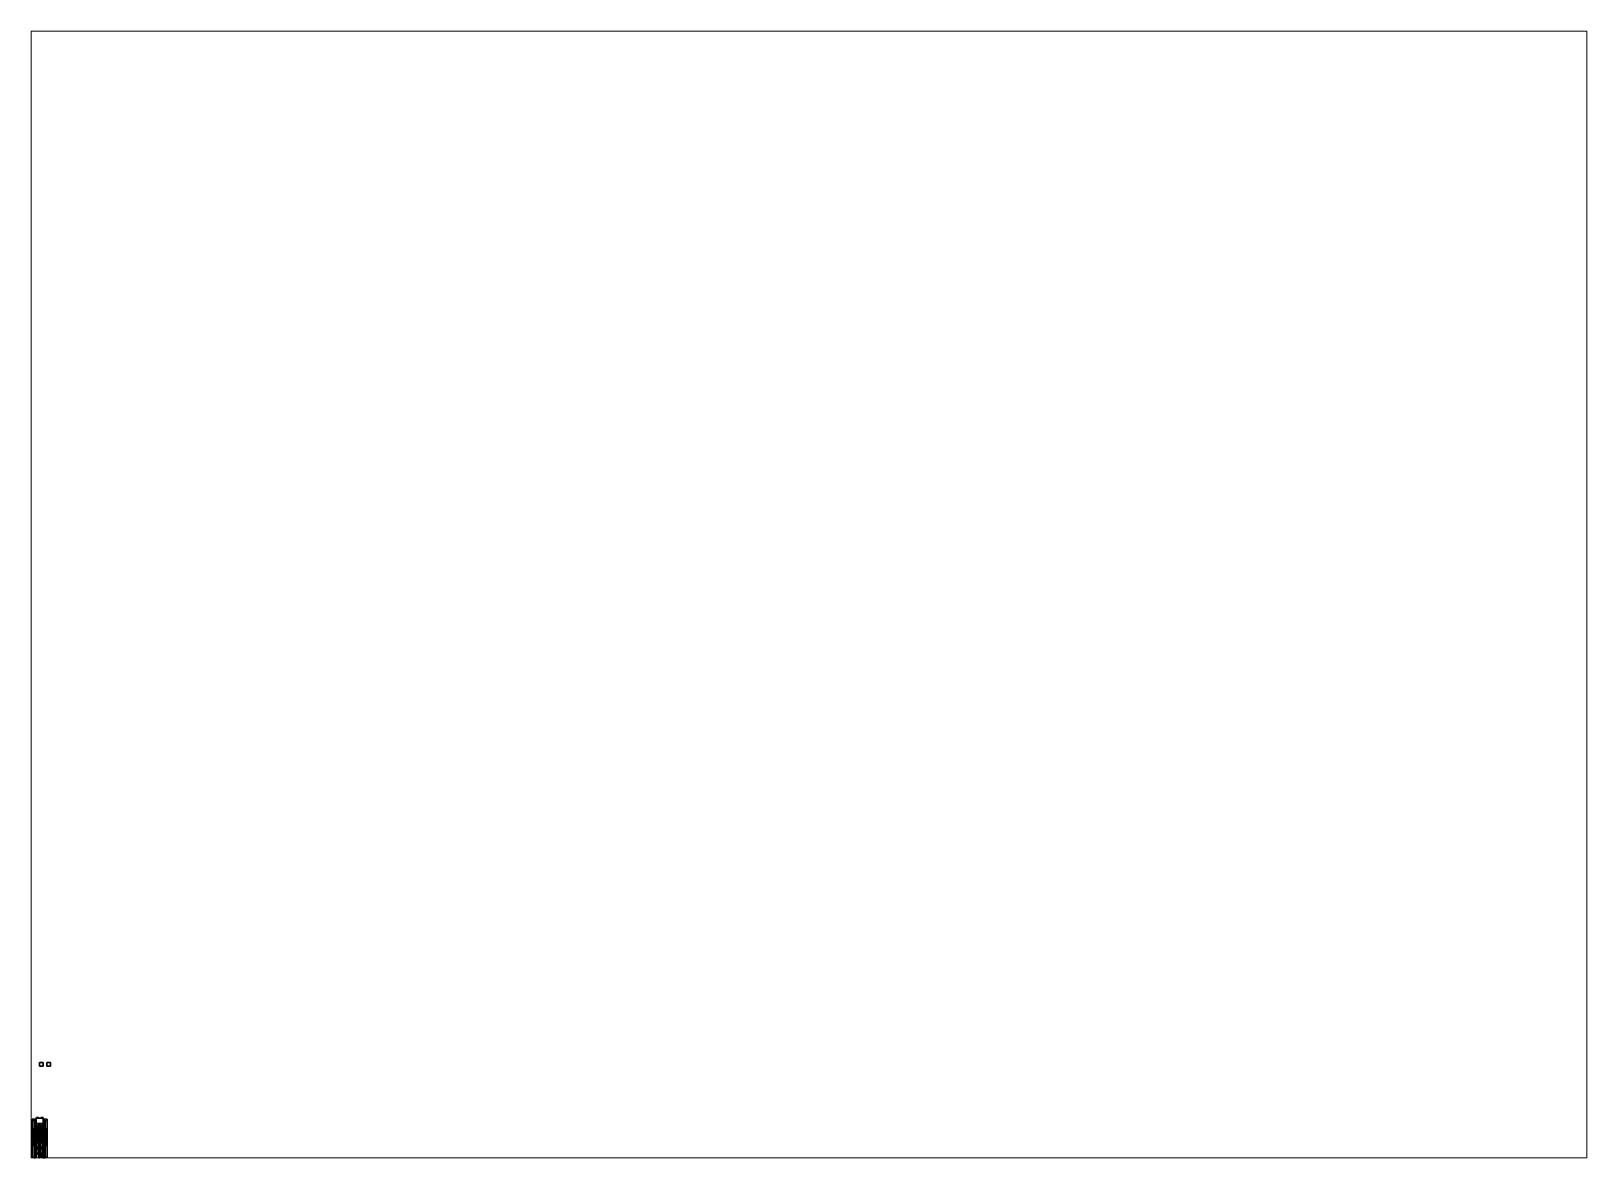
# Paper-space layout 'Layout1' of a CAD drawing. Header units: millimetres. Extents: x 28 to 251, y 20 to 181.
# The model-space entities are those that its viewports show. They can reach past a viewport. Long polylines and large blocks are cut down to what shows.
import ezdxf

# ---------------------------------------------------------------- set-up
doc = ezdxf.new("R2010")
doc.units = ezdxf.units.MM
for name, color, linetype in [('gun', 1, 'Continuous'), ('gun_base', 2, 'Continuous'), ('pusher', 4, 'Continuous'), ('shell', 3, 'Continuous'), ('sleeve', 5, 'Continuous'), ('suspension', 5, 'Continuous'), ('tracks', 3, 'Continuous'), ('wheels', 2, 'Continuous')]:
    doc.layers.add(name, color=color, linetype=linetype)

msp = doc.modelspace()

# ---------------------------------------------------------------- linework, layer by layer
for points in [[(1, 20.75, 1), (1, 20.75), (0, 20.75), (0, 20.75, 1)], [(1, 20.75), (1, 19.75), (0, 19.75), (0, 20.75)], [(0, 20.75), (0, 19.75), (0, 19.75, 1), (0, 20.75, 1)], [(0, 20.75, 1), (0, 19.75, 1), (1, 19.75, 1), (1, 20.75, 1)], [(0, 19.75, 1), (0, 19.75), (1, 19.75), (1, 19.75, 1)], [(1, 19.75, 1), (1, 19.75), (1, 20.75), (1, 20.75, 1)], [(3, 20.75), (3, 19.75), (2, 19.75), (2, 20.75)], [(2, 20.75), (2, 19.75), (3, 19.75), (3, 20.75)], [(-2.05, 4.95, 1.61), (-2.05, -5.11, 1.61), (-2.05, -5.42, 1.72), (-2.05, 5.3, 1.72)], [(-2.05, 5.3, 1.72), (-2.05, -5.42, 1.72), (-0.96, -5.42, 1.72), (-0.96, 5.3, 1.72)], [(-0.96, 5.3, 1.72), (-0.96, 4.95, 1.61), (-2.05, 4.95, 1.61), (-2.05, 5.3, 1.72)], [(-0.96, 4.95, 1.61), (-0.96, -5.11, 1.61), (-2.05, -5.11, 1.61), (-2.05, 4.95, 1.61)], [(-2.03, 2.36, 2.73), (-2.05, 2.34, 2.75), (-2.05, 4.83, 2.75), (-2.03, 4.83, 2.73)], [(-2.05, 2.34, 2.75), (-2.03, 2.36, 2.77), (-2.03, 4.83, 2.77), (-2.05, 4.83, 2.75)], [(-2.05, 4.83, 2.75), (-2.03, 4.83, 2.77), (-2.01, 4.83, 2.75), (-2.03, 4.83, 2.73)], [(-2.03, 4.77, 1.72), (-2.05, 4.75, 1.72), (-2.05, 4.75, 2.75), (-2.03, 4.77, 2.73)], [(-2.05, 4.75, 1.72), (-2.03, 4.73, 1.72), (-2.03, 4.73, 2.73), (-2.05, 4.75, 2.75)], [(-2.01, 2.34, 2.75), (-2.03, 2.36, 2.73), (-2.03, 4.83, 2.73), (-2.01, 4.83, 2.75)], [(-2.03, 2.36, 2.77), (-2.01, 2.34, 2.75), (-2.01, 4.83, 2.75), (-2.03, 4.83, 2.77)], [(-2.01, 4.75, 1.72), (-2.03, 4.77, 1.72), (-2.03, 4.77, 2.73), (-2.01, 4.75, 2.75)], [(-2.03, 4.73, 1.72), (-2.01, 4.75, 1.72), (-2.01, 4.75, 2.75), (-2.03, 4.73, 2.73)], [(-1.45, 4.95, 0.64), (-1.45, 4.92, 0.58), (-1.5, 4.92, 0.58), (-1.5, 4.95, 0.64)], [(-1.5, 4.92, 0.58), (-1.5, 4.87, 0.54), (-1.5, 4.92, 0.75), (-1.5, 4.95, 0.64)], [(-1.5, 4.95, 0.64), (-1.5, 4.92, 0.75), (-1.45, 4.92, 0.75), (-1.45, 4.95, 0.64)], [(-1.5, 4.87, 0.54), (-1.5, 4.69, 0.52), (-1.5, 4.27, 1.34), (-1.5, 4.92, 0.75)], [(-1.5, 4.92, 0.75), (-1.5, 4.27, 1.34), (-1.45, 4.27, 1.34), (-1.45, 4.92, 0.75)], [(-1.45, 4.92, 0.58), (-1.45, 4.87, 0.54), (-1.5, 4.87, 0.54), (-1.5, 4.92, 0.58)], [(-1.45, 4.87, 0.54), (-1.45, 4.69, 0.52), (-1.5, 4.69, 0.52), (-1.5, 4.87, 0.54)], [(-1.5, 4.69, 0.52), (-1.5, 3.89, 0.52), (-1.5, 4.22, 1.34), (-1.5, 4.27, 1.34)], [(-1.45, 4.69, 0.52), (-1.45, 3.89, 0.52), (-1.5, 3.89, 0.52), (-1.5, 4.69, 0.52)], [(-1.5, 4.27, 1.34), (-1.5, 4.22, 1.34), (-1.45, 4.22, 1.34), (-1.45, 4.27, 1.34)], [(-1.45, 4.92, 0.75), (-1.45, 4.87, 0.54), (-1.45, 4.92, 0.58), (-1.45, 4.95, 0.64)], [(-1.45, 4.27, 1.34), (-1.45, 4.69, 0.52), (-1.45, 4.87, 0.54), (-1.45, 4.92, 0.75)], [(-1.45, 4.22, 1.34), (-1.45, 3.89, 0.52), (-1.45, 4.69, 0.52), (-1.45, 4.27, 1.34)], [(-0.91, 5.79, 0.98), (-0.91, 5.76, 0.93), (-0.96, 5.76, 0.93), (-0.96, 5.79, 0.98)], [(-0.91, 5.79, 1.03), (-0.91, 5.79, 0.98), (-0.96, 5.79, 0.98), (-0.96, 5.79, 1.03)], [(-0.96, 5.76, 0.93), (-0.96, 5.61, 0.88), (-0.96, 5.61, 0.88), (-0.96, 5.79, 0.98)], [(-0.96, 5.79, 1.03), (-0.96, 5.61, 1.35), (-0.91, 5.61, 1.35), (-0.91, 5.79, 1.03)], [(-0.96, 5.79, 0.98), (-0.96, 5.61, 0.88), (-0.96, 5.61, 1.35), (-0.96, 5.79, 1.03)], [(-0.91, 5.76, 0.93), (-0.91, 5.61, 0.88), (-0.96, 5.61, 0.88), (-0.96, 5.76, 0.93)], [(-0.96, 3.62, 0.3), (-0.96, -4.2, 0.3), (-0.96, -5.6, 0.71), (-0.96, 5.61, 0.88)], [(0.96, 5.61, 0.88), (0.96, 3.62, 0.3), (-0.96, 3.62, 0.3), (-0.96, 5.61, 0.88)], [(-0.96, 5.61, 0.88), (-0.96, -5.6, 0.71), (-0.96, -5.6, 1.4), (-0.96, 5.61, 1.4)], [(0.96, 5.61, 1.4), (0.96, 5.61, 0.88), (-0.96, 5.61, 0.88), (-0.96, 5.61, 1.4)], [(-0.96, 5.61, 1.4), (-0.96, 4.13, 1.4), (-0.96, 4.13, 2.35), (-0.96, 5.61, 2.35)], [(-0.96, 5.61, 2.35), (-0.96, 4.13, 2.35), (0.96, 4.13, 2.35), (0.96, 5.61, 2.35)], [(0.96, 5.61, 2.35), (0.96, 5.61, 1.4), (-0.96, 5.61, 1.4), (-0.96, 5.61, 2.35)], [(-0.96, 5.59, 2.5), (-0.96, 5.59, 2.35), (-0.96, 5.27, 2.35), (-0.96, 5.29, 2.5)], [(-0.96, 5.49, 2.61), (-0.96, 5.59, 2.5), (-0.96, 5.29, 2.5), (-0.96, 5.37, 2.61)], [(-0.91, 5.49, 2.61), (-0.91, 5.59, 2.5), (-0.96, 5.59, 2.5), (-0.96, 5.49, 2.61)], [(-0.91, 5.59, 2.5), (-0.91, 5.59, 2.35), (-0.96, 5.59, 2.35), (-0.96, 5.59, 2.5)], [(-0.91, 5.37, 2.61), (-0.91, 5.49, 2.61), (-0.96, 5.49, 2.61), (-0.96, 5.37, 2.61)], [(-0.96, 5.37, 2.61), (-0.96, 5.29, 2.5), (-0.91, 5.29, 2.5), (-0.91, 5.37, 2.61)], [(-0.96, 5.29, 2.5), (-0.96, 5.27, 2.35), (-0.91, 5.27, 2.35), (-0.91, 5.29, 2.5)], [(-0.91, 5.61, 0.88), (-0.91, 5.61, 0.88), (-0.91, 5.76, 0.93), (-0.91, 5.79, 0.98)], [(-0.91, 5.61, 1.35), (-0.91, 5.61, 0.88), (-0.91, 5.79, 0.98), (-0.91, 5.79, 1.03)], [(-0.91, 5.27, 2.35), (-0.91, 5.59, 2.35), (-0.91, 5.59, 2.5), (-0.91, 5.29, 2.5)], [(-0.91, 5.29, 2.5), (-0.91, 5.59, 2.5), (-0.91, 5.49, 2.61), (-0.91, 5.37, 2.61)], [(-0.86, 5.79, 0.98), (-0.86, 5.61, 0.88), (-0.86, 5.61, 1.35), (-0.86, 5.79, 1.03)], [(-0.86, 5.79, 1.03), (-0.86, 5.61, 1.35), (-0.81, 5.61, 1.35), (-0.81, 5.79, 1.03)], [(-0.86, 5.76, 0.93), (-0.86, 5.61, 0.88), (-0.86, 5.61, 0.88), (-0.86, 5.79, 0.98)], [(-0.81, 5.79, 1.03), (-0.81, 5.79, 0.98), (-0.86, 5.79, 0.98), (-0.86, 5.79, 1.03)], [(-0.81, 5.79, 0.98), (-0.81, 5.76, 0.93), (-0.86, 5.76, 0.93), (-0.86, 5.79, 0.98)], [(-0.81, 5.76, 0.93), (-0.81, 5.61, 0.88), (-0.86, 5.61, 0.88), (-0.86, 5.76, 0.93)], [(-0.81, 5.61, 1.35), (-0.81, 5.61, 0.88), (-0.81, 5.79, 0.98), (-0.81, 5.79, 1.03)], [(-0.81, 5.61, 0.88), (-0.81, 5.61, 0.88), (-0.81, 5.76, 0.93), (-0.81, 5.79, 0.98)], [(-0.66, 5.77, 0.98), (-0.68, 5.75, 0.96), (-0.68, 5.75, 2.58), (-0.66, 5.77, 2.6)], [(-0.68, 5.75, 0.96), (-0.66, 5.77, 0.98), (-0.32, 5.77, 0.98), (-0.3, 5.75, 0.96)], [(-0.68, 5.75, 2.58), (-0.66, 5.73, 2.56), (-0.64, 5.75, 2.58), (-0.66, 5.77, 2.6)], [(-0.68, 5.69, 2.65), (-0.66, 5.71, 2.67), (-0.66, 5.77, 2.6), (-0.68, 5.75, 2.58)], [(-0.68, 5.75, 0.96), (-0.66, 5.73, 0.98), (-0.66, 5.73, 2.56), (-0.68, 5.75, 2.58)], [(-0.66, 5.73, 0.98), (-0.68, 5.75, 0.96), (-0.3, 5.75, 0.96), (-0.32, 5.73, 0.98)], [(-0.68, 5.61, 1.42), (-0.66, 5.61, 1.44), (-0.66, 5.73, 1.44), (-0.68, 5.75, 1.42)], [(-0.66, 5.61, 1.4), (-0.68, 5.61, 1.42), (-0.68, 5.75, 1.42), (-0.66, 5.73, 1.4)], [(-0.68, 5.61, 2.24), (-0.66, 5.61, 2.26), (-0.66, 5.73, 2.26), (-0.68, 5.75, 2.24)], [(-0.66, 5.61, 2.22), (-0.68, 5.61, 2.24), (-0.68, 5.75, 2.24), (-0.66, 5.73, 2.22)], [(-0.66, 5.67, 2.63), (-0.68, 5.69, 2.65), (-0.68, 5.75, 2.58), (-0.66, 5.73, 2.56)], [(-0.68, 5.66, 2.65), (-0.66, 5.65, 2.67), (-0.66, 5.71, 2.67), (-0.68, 5.69, 2.65)], [(-0.66, 5.67, 2.63), (-0.68, 5.66, 2.65), (-0.68, 5.69, 2.65), (-0.66, 5.67, 2.63)], [(-0.66, 5.56, 2.53), (-0.68, 5.54, 2.55), (-0.68, 5.66, 2.65), (-0.66, 5.67, 2.63)], [(-0.68, 5.54, 2.55), (-0.66, 5.52, 2.57), (-0.66, 5.65, 2.67), (-0.68, 5.66, 2.65)], [(-0.66, 5.56, 2.35), (-0.68, 5.54, 2.35), (-0.68, 5.54, 2.55), (-0.66, 5.56, 2.53)], [(-0.68, 5.54, 2.35), (-0.66, 5.52, 2.35), (-0.66, 5.52, 2.57), (-0.68, 5.54, 2.55)], [(-0.64, 5.75, 1), (-0.66, 5.77, 0.98), (-0.66, 5.77, 2.6), (-0.64, 5.75, 2.58)], [(-0.66, 5.77, 0.98), (-0.64, 5.75, 1), (-0.34, 5.75, 1), (-0.32, 5.77, 0.98)], [(-0.66, 5.77, 1.33), (-0.64, 5.75, 1.35), (-0.34, 5.75, 1.35), (-0.32, 5.77, 1.33)], [(-0.64, 5.75, 1.31), (-0.66, 5.77, 1.33), (-0.32, 5.77, 1.33), (-0.34, 5.75, 1.31)], [(-0.66, 5.77, 1.66), (-0.64, 5.75, 1.68), (-0.34, 5.75, 1.68), (-0.32, 5.77, 1.66)], [(-0.64, 5.75, 1.64), (-0.66, 5.77, 1.66), (-0.32, 5.77, 1.66), (-0.34, 5.75, 1.64)], [(-0.66, 5.77, 2.24), (-0.64, 5.75, 2.26), (-0.34, 5.75, 2.26), (-0.32, 5.77, 2.24)], [(-0.64, 5.75, 2.22), (-0.66, 5.77, 2.24), (-0.32, 5.77, 2.24), (-0.34, 5.75, 2.22)], [(-0.66, 5.77, 1.98), (-0.64, 5.75, 2), (-0.34, 5.75, 2), (-0.32, 5.77, 1.98)], [(-0.64, 5.75, 1.96), (-0.66, 5.77, 1.98), (-0.32, 5.77, 1.98), (-0.34, 5.75, 1.96)], [(-0.66, 5.71, 2.67), (-0.64, 5.69, 2.65), (-0.64, 5.75, 2.58), (-0.66, 5.77, 2.6)], [(-0.66, 5.73, 0.98), (-0.64, 5.75, 1), (-0.64, 5.75, 2.58), (-0.66, 5.73, 2.56)], [(-0.64, 5.75, 1), (-0.66, 5.73, 0.98), (-0.32, 5.73, 0.98), (-0.34, 5.75, 1)], [(-0.64, 5.75, 1.35), (-0.66, 5.73, 1.33), (-0.32, 5.73, 1.33), (-0.34, 5.75, 1.35)], [(-0.66, 5.73, 1.33), (-0.64, 5.75, 1.31), (-0.34, 5.75, 1.31), (-0.32, 5.73, 1.33)], [(-0.64, 5.75, 1.68), (-0.66, 5.73, 1.66), (-0.32, 5.73, 1.66), (-0.34, 5.75, 1.68)], [(-0.66, 5.73, 1.66), (-0.64, 5.75, 1.64), (-0.34, 5.75, 1.64), (-0.32, 5.73, 1.66)], [(-0.66, 5.61, 1.44), (-0.64, 5.61, 1.42), (-0.64, 5.75, 1.42), (-0.66, 5.73, 1.44)], [(-0.64, 5.61, 1.42), (-0.66, 5.61, 1.4), (-0.66, 5.73, 1.4), (-0.64, 5.75, 1.42)], [(-0.64, 5.75, 2.26), (-0.66, 5.73, 2.24), (-0.32, 5.73, 2.24), (-0.34, 5.75, 2.26)], [(-0.66, 5.73, 2.24), (-0.64, 5.75, 2.22), (-0.34, 5.75, 2.22), (-0.32, 5.73, 2.24)], [(-0.64, 5.75, 2), (-0.66, 5.73, 1.98), (-0.32, 5.73, 1.98), (-0.34, 5.75, 2)], [(-0.66, 5.73, 1.98), (-0.64, 5.75, 1.96), (-0.34, 5.75, 1.96), (-0.32, 5.73, 1.98)], [(-0.66, 5.61, 2.26), (-0.64, 5.61, 2.24), (-0.64, 5.75, 2.24), (-0.66, 5.73, 2.26)], [(-0.64, 5.61, 2.24), (-0.66, 5.61, 2.22), (-0.66, 5.73, 2.22), (-0.64, 5.75, 2.24)], [(-0.64, 5.69, 2.65), (-0.66, 5.67, 2.63), (-0.66, 5.73, 2.56), (-0.64, 5.75, 2.58)], [(-0.66, 5.65, 2.67), (-0.64, 5.66, 2.65), (-0.64, 5.69, 2.65), (-0.66, 5.71, 2.67)], [(-0.64, 5.66, 2.65), (-0.66, 5.67, 2.63), (-0.66, 5.67, 2.63), (-0.64, 5.69, 2.65)], [(-0.64, 5.54, 2.55), (-0.66, 5.56, 2.53), (-0.66, 5.67, 2.63), (-0.64, 5.66, 2.65)], [(-0.66, 5.52, 2.57), (-0.64, 5.54, 2.55), (-0.64, 5.66, 2.65), (-0.66, 5.65, 2.67)], [(-0.64, 5.54, 2.35), (-0.66, 5.56, 2.35), (-0.66, 5.56, 2.53), (-0.64, 5.54, 2.55)], [(-0.66, 5.52, 2.35), (-0.64, 5.54, 2.35), (-0.64, 5.54, 2.55), (-0.66, 5.52, 2.57)], [(-0.32, 5.77, 0.98), (-0.34, 5.75, 1), (-0.34, 5.75, 2.58), (-0.32, 5.77, 2.6)], [(-0.34, 5.75, 2.58), (-0.32, 5.73, 2.56), (-0.3, 5.75, 2.58), (-0.32, 5.77, 2.6)], [(-0.34, 5.69, 2.65), (-0.32, 5.71, 2.67), (-0.32, 5.77, 2.6), (-0.34, 5.75, 2.58)], [(-0.34, 5.75, 1), (-0.32, 5.73, 0.98), (-0.32, 5.73, 2.56), (-0.34, 5.75, 2.58)], [(-0.32, 5.61, 1.4), (-0.34, 5.61, 1.42), (-0.34, 5.75, 1.42), (-0.32, 5.73, 1.4)], [(-0.34, 5.61, 1.42), (-0.32, 5.61, 1.44), (-0.32, 5.73, 1.44), (-0.34, 5.75, 1.42)], [(-0.32, 5.61, 2.22), (-0.34, 5.61, 2.24), (-0.34, 5.75, 2.24), (-0.32, 5.73, 2.22)], [(-0.34, 5.61, 2.24), (-0.32, 5.61, 2.26), (-0.32, 5.73, 2.26), (-0.34, 5.75, 2.24)], [(-0.32, 5.67, 2.63), (-0.34, 5.69, 2.65), (-0.34, 5.75, 2.58), (-0.32, 5.73, 2.56)], [(-0.34, 5.66, 2.65), (-0.32, 5.65, 2.67), (-0.32, 5.71, 2.67), (-0.34, 5.69, 2.65)], [(-0.32, 5.67, 2.63), (-0.34, 5.66, 2.65), (-0.34, 5.69, 2.65), (-0.32, 5.67, 2.63)], [(-0.32, 5.56, 2.53), (-0.34, 5.54, 2.55), (-0.34, 5.66, 2.65), (-0.32, 5.67, 2.63)], [(-0.34, 5.54, 2.55), (-0.32, 5.52, 2.57), (-0.32, 5.65, 2.67), (-0.34, 5.66, 2.65)], [(-0.32, 5.56, 2.35), (-0.34, 5.54, 2.35), (-0.34, 5.54, 2.55), (-0.32, 5.56, 2.53)], [(-0.34, 5.54, 2.35), (-0.32, 5.52, 2.35), (-0.32, 5.52, 2.57), (-0.34, 5.54, 2.55)], [(-0.3, 5.75, 0.96), (-0.32, 5.77, 0.98), (-0.32, 5.77, 2.6), (-0.3, 5.75, 2.58)], [(-0.32, 5.71, 2.67), (-0.3, 5.69, 2.65), (-0.3, 5.75, 2.58), (-0.32, 5.77, 2.6)], [(-0.32, 5.73, 0.98), (-0.3, 5.75, 0.96), (-0.3, 5.75, 2.58), (-0.32, 5.73, 2.56)], [(-0.3, 5.61, 1.42), (-0.32, 5.61, 1.4), (-0.32, 5.73, 1.4), (-0.3, 5.75, 1.42)], [(-0.32, 5.61, 1.44), (-0.3, 5.61, 1.42), (-0.3, 5.75, 1.42), (-0.32, 5.73, 1.44)], [(-0.3, 5.61, 2.24), (-0.32, 5.61, 2.22), (-0.32, 5.73, 2.22), (-0.3, 5.75, 2.24)], [(-0.32, 5.61, 2.26), (-0.3, 5.61, 2.24), (-0.3, 5.75, 2.24), (-0.32, 5.73, 2.26)], [(-0.3, 5.69, 2.65), (-0.32, 5.67, 2.63), (-0.32, 5.73, 2.56), (-0.3, 5.75, 2.58)], [(-0.32, 5.65, 2.67), (-0.3, 5.66, 2.65), (-0.3, 5.69, 2.65), (-0.32, 5.71, 2.67)], [(-0.3, 5.66, 2.65), (-0.32, 5.67, 2.63), (-0.32, 5.67, 2.63), (-0.3, 5.69, 2.65)], [(-0.3, 5.54, 2.55), (-0.32, 5.56, 2.53), (-0.32, 5.67, 2.63), (-0.3, 5.66, 2.65)], [(-0.32, 5.52, 2.57), (-0.3, 5.54, 2.55), (-0.3, 5.66, 2.65), (-0.32, 5.65, 2.67)], [(-0.3, 5.54, 2.35), (-0.32, 5.56, 2.35), (-0.32, 5.56, 2.53), (-0.3, 5.54, 2.55)], [(-0.32, 5.52, 2.35), (-0.3, 5.54, 2.35), (-0.3, 5.54, 2.55), (-0.32, 5.52, 2.57)], [(0.32, 5.77, 0.98), (0.3, 5.75, 0.96), (0.3, 5.75, 2.58), (0.32, 5.77, 2.6)], [(0.3, 5.75, 0.96), (0.32, 5.77, 0.98), (0.66, 5.77, 0.98), (0.68, 5.75, 0.96)], [(0.3, 5.69, 2.65), (0.32, 5.71, 2.67), (0.32, 5.77, 2.6), (0.3, 5.75, 2.58)], [(0.3, 5.75, 2.58), (0.32, 5.73, 2.56), (0.34, 5.75, 2.58), (0.32, 5.77, 2.6)], [(0.3, 5.75, 0.96), (0.32, 5.73, 0.98), (0.32, 5.73, 2.56), (0.3, 5.75, 2.58)], [(0.32, 5.73, 0.98), (0.3, 5.75, 0.96), (0.68, 5.75, 0.96), (0.66, 5.73, 0.98)], [(0.32, 5.61, 1.4), (0.3, 5.61, 1.42), (0.3, 5.75, 1.42), (0.32, 5.73, 1.4)], [(0.3, 5.61, 1.42), (0.32, 5.61, 1.44), (0.32, 5.73, 1.44), (0.3, 5.75, 1.42)], [(0.32, 5.67, 2.63), (0.3, 5.69, 2.65), (0.3, 5.75, 2.58), (0.32, 5.73, 2.56)], [(0.32, 5.61, 2.22), (0.3, 5.61, 2.24), (0.3, 5.75, 2.24), (0.32, 5.73, 2.22)], [(0.3, 5.61, 2.24), (0.32, 5.61, 2.26), (0.32, 5.73, 2.26), (0.3, 5.75, 2.24)], [(0.3, 5.66, 2.65), (0.32, 5.65, 2.67), (0.32, 5.71, 2.67), (0.3, 5.69, 2.65)], [(0.32, 5.67, 2.63), (0.3, 5.66, 2.65), (0.3, 5.69, 2.65), (0.32, 5.67, 2.63)], [(0.32, 5.56, 2.53), (0.3, 5.54, 2.55), (0.3, 5.66, 2.65), (0.32, 5.67, 2.63)], [(0.3, 5.54, 2.55), (0.32, 5.52, 2.57), (0.32, 5.65, 2.67), (0.3, 5.66, 2.65)], [(0.32, 5.56, 2.35), (0.3, 5.54, 2.35), (0.3, 5.54, 2.55), (0.32, 5.56, 2.53)], [(0.3, 5.54, 2.35), (0.32, 5.52, 2.35), (0.32, 5.52, 2.57), (0.3, 5.54, 2.55)], [(0.34, 5.75, 1), (0.32, 5.77, 0.98), (0.32, 5.77, 2.6), (0.34, 5.75, 2.58)], [(0.32, 5.77, 0.98), (0.34, 5.75, 1), (0.64, 5.75, 1), (0.66, 5.77, 0.98)], [(0.32, 5.77, 1.33), (0.34, 5.75, 1.35), (0.64, 5.75, 1.35), (0.66, 5.77, 1.33)], [(0.34, 5.75, 1.31), (0.32, 5.77, 1.33), (0.66, 5.77, 1.33), (0.64, 5.75, 1.31)], [(0.32, 5.77, 1.66), (0.34, 5.75, 1.68), (0.64, 5.75, 1.68), (0.66, 5.77, 1.66)], [(0.34, 5.75, 1.64), (0.32, 5.77, 1.66), (0.66, 5.77, 1.66), (0.64, 5.75, 1.64)], [(0.32, 5.71, 2.67), (0.34, 5.69, 2.65), (0.34, 5.75, 2.58), (0.32, 5.77, 2.6)], [(0.32, 5.77, 2.24), (0.34, 5.75, 2.26), (0.64, 5.75, 2.26), (0.66, 5.77, 2.24)], [(0.34, 5.75, 2.22), (0.32, 5.77, 2.24), (0.66, 5.77, 2.24), (0.64, 5.75, 2.22)], [(0.32, 5.77, 1.98), (0.34, 5.75, 2), (0.64, 5.75, 2), (0.66, 5.77, 1.98)], [(0.34, 5.75, 1.96), (0.32, 5.77, 1.98), (0.66, 5.77, 1.98), (0.64, 5.75, 1.96)], [(0.32, 5.73, 0.98), (0.34, 5.75, 1), (0.34, 5.75, 2.58), (0.32, 5.73, 2.56)], [(0.34, 5.61, 1.42), (0.32, 5.61, 1.4), (0.32, 5.73, 1.4), (0.34, 5.75, 1.42)], [(0.32, 5.61, 1.44), (0.34, 5.61, 1.42), (0.34, 5.75, 1.42), (0.32, 5.73, 1.44)], [(0.34, 5.75, 1), (0.32, 5.73, 0.98), (0.66, 5.73, 0.98), (0.64, 5.75, 1)], [(0.34, 5.75, 1.35), (0.32, 5.73, 1.33), (0.66, 5.73, 1.33), (0.64, 5.75, 1.35)], [(0.32, 5.73, 1.33), (0.34, 5.75, 1.31), (0.64, 5.75, 1.31), (0.66, 5.73, 1.33)], [(0.34, 5.75, 1.68), (0.32, 5.73, 1.66), (0.66, 5.73, 1.66), (0.64, 5.75, 1.68)], [(0.32, 5.73, 1.66), (0.34, 5.75, 1.64), (0.64, 5.75, 1.64), (0.66, 5.73, 1.66)], [(0.34, 5.69, 2.65), (0.32, 5.67, 2.63), (0.32, 5.73, 2.56), (0.34, 5.75, 2.58)], [(0.34, 5.61, 2.24), (0.32, 5.61, 2.22), (0.32, 5.73, 2.22), (0.34, 5.75, 2.24)], [(0.32, 5.61, 2.26), (0.34, 5.61, 2.24), (0.34, 5.75, 2.24), (0.32, 5.73, 2.26)], [(0.34, 5.75, 2.26), (0.32, 5.73, 2.24), (0.66, 5.73, 2.24), (0.64, 5.75, 2.26)], [(0.32, 5.73, 2.24), (0.34, 5.75, 2.22), (0.64, 5.75, 2.22), (0.66, 5.73, 2.24)], [(0.34, 5.75, 2), (0.32, 5.73, 1.98), (0.66, 5.73, 1.98), (0.64, 5.75, 2)], [(0.32, 5.73, 1.98), (0.34, 5.75, 1.96), (0.64, 5.75, 1.96), (0.66, 5.73, 1.98)], [(0.32, 5.65, 2.67), (0.34, 5.66, 2.65), (0.34, 5.69, 2.65), (0.32, 5.71, 2.67)], [(0.34, 5.66, 2.65), (0.32, 5.67, 2.63), (0.32, 5.67, 2.63), (0.34, 5.69, 2.65)], [(0.34, 5.54, 2.55), (0.32, 5.56, 2.53), (0.32, 5.67, 2.63), (0.34, 5.66, 2.65)], [(0.32, 5.52, 2.57), (0.34, 5.54, 2.55), (0.34, 5.66, 2.65), (0.32, 5.65, 2.67)], [(0.34, 5.54, 2.35), (0.32, 5.56, 2.35), (0.32, 5.56, 2.53), (0.34, 5.54, 2.55)], [(0.32, 5.52, 2.35), (0.34, 5.54, 2.35), (0.34, 5.54, 2.55), (0.32, 5.52, 2.57)], [(0.66, 5.77, 0.98), (0.64, 5.75, 1), (0.64, 5.75, 2.58), (0.66, 5.77, 2.6)], [(0.64, 5.69, 2.65), (0.66, 5.71, 2.67), (0.66, 5.77, 2.6), (0.64, 5.75, 2.58)], [(0.64, 5.75, 2.58), (0.66, 5.73, 2.56), (0.68, 5.75, 2.58), (0.66, 5.77, 2.6)], [(0.64, 5.75, 1), (0.66, 5.73, 0.98), (0.66, 5.73, 2.56), (0.64, 5.75, 2.58)], [(0.64, 5.61, 1.42), (0.66, 5.61, 1.44), (0.66, 5.73, 1.44), (0.64, 5.75, 1.42)], [(0.66, 5.61, 1.4), (0.64, 5.61, 1.42), (0.64, 5.75, 1.42), (0.66, 5.73, 1.4)], [(0.66, 5.67, 2.63), (0.64, 5.69, 2.65), (0.64, 5.75, 2.58), (0.66, 5.73, 2.56)], [(0.64, 5.61, 2.24), (0.66, 5.61, 2.26), (0.66, 5.73, 2.26), (0.64, 5.75, 2.24)], [(0.66, 5.61, 2.22), (0.64, 5.61, 2.24), (0.64, 5.75, 2.24), (0.66, 5.73, 2.22)], [(0.64, 5.66, 2.65), (0.66, 5.65, 2.67), (0.66, 5.71, 2.67), (0.64, 5.69, 2.65)], [(0.66, 5.67, 2.63), (0.64, 5.66, 2.65), (0.64, 5.69, 2.65), (0.66, 5.67, 2.63)], [(0.66, 5.56, 2.53), (0.64, 5.54, 2.55), (0.64, 5.66, 2.65), (0.66, 5.67, 2.63)], [(0.64, 5.54, 2.55), (0.66, 5.52, 2.57), (0.66, 5.65, 2.67), (0.64, 5.66, 2.65)], [(0.66, 5.56, 2.35), (0.64, 5.54, 2.35), (0.64, 5.54, 2.55), (0.66, 5.56, 2.53)], [(0.64, 5.54, 2.35), (0.66, 5.52, 2.35), (0.66, 5.52, 2.57), (0.64, 5.54, 2.55)], [(0.68, 5.75, 0.96), (0.66, 5.77, 0.98), (0.66, 5.77, 2.6), (0.68, 5.75, 2.58)], [(0.66, 5.71, 2.67), (0.68, 5.69, 2.65), (0.68, 5.75, 2.58), (0.66, 5.77, 2.6)], [(0.66, 5.73, 0.98), (0.68, 5.75, 0.96), (0.68, 5.75, 2.58), (0.66, 5.73, 2.56)], [(0.66, 5.61, 1.44), (0.68, 5.61, 1.42), (0.68, 5.75, 1.42), (0.66, 5.73, 1.44)], [(0.68, 5.61, 1.42), (0.66, 5.61, 1.4), (0.66, 5.73, 1.4), (0.68, 5.75, 1.42)], [(0.68, 5.69, 2.65), (0.66, 5.67, 2.63), (0.66, 5.73, 2.56), (0.68, 5.75, 2.58)], [(0.66, 5.61, 2.26), (0.68, 5.61, 2.24), (0.68, 5.75, 2.24), (0.66, 5.73, 2.26)], [(0.68, 5.61, 2.24), (0.66, 5.61, 2.22), (0.66, 5.73, 2.22), (0.68, 5.75, 2.24)], [(0.66, 5.65, 2.67), (0.68, 5.66, 2.65), (0.68, 5.69, 2.65), (0.66, 5.71, 2.67)], [(0.68, 5.66, 2.65), (0.66, 5.67, 2.63), (0.66, 5.67, 2.63), (0.68, 5.69, 2.65)], [(0.68, 5.54, 2.55), (0.66, 5.56, 2.53), (0.66, 5.67, 2.63), (0.68, 5.66, 2.65)], [(0.66, 5.52, 2.57), (0.68, 5.54, 2.55), (0.68, 5.66, 2.65), (0.66, 5.65, 2.67)], [(0.68, 5.54, 2.35), (0.66, 5.56, 2.35), (0.66, 5.56, 2.53), (0.68, 5.54, 2.55)], [(0.66, 5.52, 2.35), (0.68, 5.54, 2.35), (0.68, 5.54, 2.55), (0.66, 5.52, 2.57)], [(0.81, 5.79, 0.98), (0.81, 5.61, 0.88), (0.81, 5.61, 1.35), (0.81, 5.79, 1.03)], [(0.81, 5.79, 1.03), (0.81, 5.61, 1.35), (0.86, 5.61, 1.35), (0.86, 5.79, 1.03)], [(0.81, 5.76, 0.93), (0.81, 5.61, 0.88), (0.81, 5.61, 0.88), (0.81, 5.79, 0.98)], [(0.86, 5.79, 1.03), (0.86, 5.79, 0.98), (0.81, 5.79, 0.98), (0.81, 5.79, 1.03)], [(0.86, 5.79, 0.98), (0.86, 5.76, 0.93), (0.81, 5.76, 0.93), (0.81, 5.79, 0.98)], [(0.86, 5.76, 0.93), (0.86, 5.61, 0.88), (0.81, 5.61, 0.88), (0.81, 5.76, 0.93)], [(0.86, 5.61, 1.35), (0.86, 5.61, 0.88), (0.86, 5.79, 0.98), (0.86, 5.79, 1.03)], [(0.86, 5.61, 0.88), (0.86, 5.61, 0.88), (0.86, 5.76, 0.93), (0.86, 5.79, 0.98)], [(0.91, 5.79, 0.98), (0.91, 5.61, 0.88), (0.91, 5.61, 1.35), (0.91, 5.79, 1.03)], [(0.91, 5.79, 1.03), (0.91, 5.61, 1.35), (0.96, 5.61, 1.35), (0.96, 5.79, 1.03)], [(0.96, 5.79, 1.03), (0.96, 5.79, 0.98), (0.91, 5.79, 0.98), (0.91, 5.79, 1.03)], [(0.96, 5.79, 0.98), (0.96, 5.76, 0.93), (0.91, 5.76, 0.93), (0.91, 5.79, 0.98)], [(0.91, 5.76, 0.93), (0.91, 5.61, 0.88), (0.91, 5.61, 0.88), (0.91, 5.79, 0.98)], [(0.96, 5.76, 0.93), (0.96, 5.61, 0.88), (0.91, 5.61, 0.88), (0.91, 5.76, 0.93)], [(0.96, 5.59, 2.5), (0.96, 5.59, 2.35), (0.91, 5.59, 2.35), (0.91, 5.59, 2.5)], [(0.96, 5.49, 2.61), (0.96, 5.59, 2.5), (0.91, 5.59, 2.5), (0.91, 5.49, 2.61)], [(0.91, 5.49, 2.61), (0.91, 5.59, 2.5), (0.91, 5.29, 2.5), (0.91, 5.37, 2.61)], [(0.91, 5.59, 2.5), (0.91, 5.59, 2.35), (0.91, 5.27, 2.35), (0.91, 5.29, 2.5)], [(0.96, 5.37, 2.61), (0.96, 5.49, 2.61), (0.91, 5.49, 2.61), (0.91, 5.37, 2.61)], [(0.91, 5.37, 2.61), (0.91, 5.29, 2.5), (0.96, 5.29, 2.5), (0.96, 5.37, 2.61)], [(0.91, 5.29, 2.5), (0.91, 5.27, 2.35), (0.96, 5.27, 2.35), (0.96, 5.29, 2.5)], [(0.96, 5.61, 1.35), (0.96, 5.61, 0.88), (0.96, 5.79, 0.98), (0.96, 5.79, 1.03)], [(0.96, 5.61, 0.88), (0.96, 5.61, 0.88), (0.96, 5.76, 0.93), (0.96, 5.79, 0.98)], [(0.96, -5.6, 0.71), (0.96, -4.2, 0.3), (0.96, 3.62, 0.3), (0.96, 5.61, 0.88)], [(0.96, -5.6, 1.4), (0.96, -5.6, 0.71), (0.96, 5.61, 0.88), (0.96, 5.61, 1.4)], [(0.96, 4.13, 2.35), (0.96, 4.13, 1.4), (0.96, 5.61, 1.4), (0.96, 5.61, 2.35)], [(0.96, 5.29, 2.5), (0.96, 5.59, 2.5), (0.96, 5.49, 2.61), (0.96, 5.37, 2.61)], [(0.96, 5.27, 2.35), (0.96, 5.59, 2.35), (0.96, 5.59, 2.5), (0.96, 5.29, 2.5)], [(0.96, 5.3, 1.72), (0.96, -5.42, 1.72), (2.05, -5.42, 1.72), (2.05, 5.3, 1.72)], [(2.05, 5.3, 1.72), (2.05, 4.95, 1.61), (0.96, 4.95, 1.61), (0.96, 5.3, 1.72)], [(2.05, 4.95, 1.61), (2.05, -5.11, 1.61), (0.96, -5.11, 1.61), (0.96, 4.95, 1.61)], [(1.45, 4.92, 0.58), (1.45, 4.87, 0.54), (1.45, 4.92, 0.75), (1.45, 4.95, 0.64)], [(1.5, 4.95, 0.64), (1.5, 4.92, 0.58), (1.45, 4.92, 0.58), (1.45, 4.95, 0.64)], [(1.45, 4.95, 0.64), (1.45, 4.92, 0.75), (1.5, 4.92, 0.75), (1.5, 4.95, 0.64)], [(1.45, 4.87, 0.54), (1.45, 4.69, 0.52), (1.45, 4.27, 1.34), (1.45, 4.92, 0.75)], [(1.5, 4.92, 0.58), (1.5, 4.87, 0.54), (1.45, 4.87, 0.54), (1.45, 4.92, 0.58)], [(1.45, 4.92, 0.75), (1.45, 4.27, 1.34), (1.5, 4.27, 1.34), (1.5, 4.92, 0.75)], [(1.5, 4.87, 0.54), (1.5, 4.69, 0.52), (1.45, 4.69, 0.52), (1.45, 4.87, 0.54)], [(1.45, 4.69, 0.52), (1.45, 3.89, 0.52), (1.45, 4.22, 1.34), (1.45, 4.27, 1.34)], [(1.5, 4.69, 0.52), (1.5, 3.89, 0.52), (1.45, 3.89, 0.52), (1.45, 4.69, 0.52)], [(1.45, 4.27, 1.34), (1.45, 4.22, 1.34), (1.5, 4.22, 1.34), (1.5, 4.27, 1.34)], [(1.5, 4.92, 0.75), (1.5, 4.87, 0.54), (1.5, 4.92, 0.58), (1.5, 4.95, 0.64)], [(1.5, 4.27, 1.34), (1.5, 4.69, 0.52), (1.5, 4.87, 0.54), (1.5, 4.92, 0.75)], [(1.5, 4.22, 1.34), (1.5, 3.89, 0.52), (1.5, 4.69, 0.52), (1.5, 4.27, 1.34)], [(2.01, 2.34, 2.75), (2.03, 2.36, 2.77), (2.03, 4.83, 2.77), (2.01, 4.83, 2.75)], [(2.03, 2.36, 2.73), (2.01, 2.34, 2.75), (2.01, 4.83, 2.75), (2.03, 4.83, 2.73)], [(2.01, 4.83, 2.75), (2.03, 4.83, 2.77), (2.05, 4.83, 2.75), (2.03, 4.83, 2.73)], [(2.03, 4.77, 1.72), (2.01, 4.75, 1.72), (2.01, 4.75, 2.75), (2.03, 4.77, 2.73)], [(2.01, 4.75, 1.72), (2.03, 4.73, 1.72), (2.03, 4.73, 2.73), (2.01, 4.75, 2.75)], [(2.03, 2.36, 2.77), (2.05, 2.34, 2.75), (2.05, 4.83, 2.75), (2.03, 4.83, 2.77)], [(2.05, 2.34, 2.75), (2.03, 2.36, 2.73), (2.03, 4.83, 2.73), (2.05, 4.83, 2.75)], [(2.05, 4.75, 1.72), (2.03, 4.77, 1.72), (2.03, 4.77, 2.73), (2.05, 4.75, 2.75)], [(2.03, 4.73, 1.72), (2.05, 4.75, 1.72), (2.05, 4.75, 2.75), (2.03, 4.73, 2.73)], [(2.05, -5.42, 1.72), (2.05, -5.11, 1.61), (2.05, 4.95, 1.61), (2.05, 5.3, 1.72)], [(-2.03, 3.98, 1.72), (-2.05, 3.96, 1.72), (-2.05, 3.96, 2.75), (-2.03, 3.98, 2.73)], [(-2.05, 3.96, 1.72), (-2.03, 3.94, 1.72), (-2.03, 3.94, 2.73), (-2.05, 3.96, 2.75)], [(-2.03, 2.88, 1.72), (-2.05, 2.86, 1.72), (-2.05, 2.86, 2.75), (-2.03, 2.88, 2.73)], [(-2.05, 2.86, 1.72), (-2.03, 2.84, 1.72), (-2.03, 2.84, 2.73), (-2.05, 2.86, 2.75)], [(-2.05, 2.65, 1.72), (-2.05, 2.37, 2.24), (-2.05, 2.37, 2.35), (-2.05, 2.71, 1.72)], [(-2.05, 2.71, 1.72), (-2.05, 2.37, 2.35), (-0.96, 2.37, 2.35), (-0.96, 2.71, 1.72)], [(-1.59, 2.65, 1.72), (-0.96, 2.37, 2.24), (-2.05, 2.37, 2.24), (-2.05, 2.65, 1.72)], [(-2.05, -5.26, 3.27), (-2.03, -5.26, 3.29), (-2.03, 2.43, 3.29), (-2.05, 2.43, 3.27)], [(-2.03, -5.26, 3.25), (-2.05, -5.26, 3.27), (-2.05, 2.43, 3.27), (-2.03, 2.43, 3.25)], [(-2.05, 2.43, 3.27), (-2.03, 2.43, 3.29), (-2.01, 2.43, 3.27), (-2.03, 2.43, 3.25)], [(-2.05, 2.37, 2.35), (-2.05, -5.42, 2.35), (-0.96, -5.42, 2.35), (-0.96, 2.37, 2.35)], [(-0.96, 2.37, 2.24), (-0.96, -5.42, 2.24), (-2.05, -5.42, 2.24), (-2.05, 2.37, 2.24)], [(-2.05, 2.37, 2.24), (-2.05, -5.42, 2.24), (-2.05, -5.42, 2.35), (-2.05, 2.37, 2.35)], [(-2.03, 2.36, 2.35), (-2.05, 2.34, 2.35), (-2.05, 2.34, 3.27), (-2.03, 2.36, 3.25)], [(-2.05, 2.34, 2.35), (-2.03, 2.32, 2.35), (-2.03, 2.32, 3.25), (-2.05, 2.34, 3.27)], [(-2.03, 1.04, 2.35), (-2.05, 1.02, 2.35), (-2.05, 1.02, 3.27), (-2.03, 1.04, 3.25)], [(-2.05, 1.02, 2.35), (-2.03, 1, 2.35), (-2.03, 1, 3.25), (-2.05, 1.02, 3.27)], [(-2.01, 3.96, 1.72), (-2.03, 3.98, 1.72), (-2.03, 3.98, 2.73), (-2.01, 3.96, 2.75)], [(-2.03, 3.94, 1.72), (-2.01, 3.96, 1.72), (-2.01, 3.96, 2.75), (-2.03, 3.94, 2.73)], [(-2.01, 2.86, 1.72), (-2.03, 2.88, 1.72), (-2.03, 2.88, 2.73), (-2.01, 2.86, 2.75)], [(-2.03, 2.84, 1.72), (-2.01, 2.86, 1.72), (-2.01, 2.86, 2.75), (-2.03, 2.84, 2.73)], [(-2.03, -5.26, 3.29), (-2.01, -5.26, 3.27), (-2.01, 2.43, 3.27), (-2.03, 2.43, 3.29)], [(-2.01, -5.26, 3.27), (-2.03, -5.26, 3.25), (-2.03, 2.43, 3.25), (-2.01, 2.43, 3.27)], [(-2.01, 2.34, 2.35), (-2.03, 2.36, 2.35), (-2.03, 2.36, 3.25), (-2.01, 2.34, 3.27)], [(-2.03, 2.32, 2.35), (-2.01, 2.34, 2.35), (-2.01, 2.34, 3.27), (-2.03, 2.32, 3.25)], [(-2.01, 1.02, 2.35), (-2.03, 1.04, 2.35), (-2.03, 1.04, 3.25), (-2.01, 1.02, 3.27)], [(-2.03, 1, 2.35), (-2.01, 1.02, 2.35), (-2.01, 1.02, 3.27), (-2.03, 1, 3.25)], [(-1.59, 2.71, 1.72), (-1.59, -2.05, 1.72), (-1.59, -2.05, 2.35), (-1.59, 2.37, 2.35)], [(-1.59, 2.37, 2.35), (-1.59, -2.05, 2.35), (-0.96, -2.05, 2.35), (-0.96, 2.37, 2.35)], [(-1.5, 3.89, 0.52), (-1.5, 3.86, 0.8), (-1.5, 4.16, 1.26), (-1.5, 4.22, 1.34)], [(-1.5, 4.22, 1.34), (-1.5, 4.16, 1.26), (-1.45, 4.16, 1.26), (-1.45, 4.22, 1.34)], [(-1.5, 3.86, 0.8), (-1.5, 3.77, 1.04), (-1.5, 3.77, 1.26), (-1.5, 4.16, 1.26)], [(-1.5, 4.16, 1.26), (-1.5, 3.77, 1.26), (-1.45, 3.77, 1.26), (-1.45, 4.16, 1.26)], [(-1.45, 3.89, 0.52), (-1.45, 3.86, 0.8), (-1.5, 3.86, 0.8), (-1.5, 3.89, 0.52)], [(-1.45, 3.86, 0.8), (-1.45, 3.77, 1.04), (-1.5, 3.77, 1.04), (-1.5, 3.86, 0.8)], [(-1.5, 3.77, 1.26), (-1.5, 3.77, 1.04), (-1.45, 3.77, 1.04), (-1.45, 3.77, 1.26)], [(-1.45, 4.16, 1.26), (-1.45, 3.86, 0.8), (-1.45, 3.89, 0.52), (-1.45, 4.22, 1.34)], [(-1.45, 3.77, 1.26), (-1.45, 3.77, 1.04), (-1.45, 3.86, 0.8), (-1.45, 4.16, 1.26)], [(-0.96, 4.13, 2.35), (-0.96, -2.33, 2.35), (-0.89, -2.33, 2.35), (-0.89, 4.13, 2.35)], [(-0.96, 4.13, 1.4), (-0.96, -2.33, 1.4), (-0.96, -2.33, 2.35), (-0.96, 4.13, 2.35)], [(0.96, 3.62, 0.3), (0.96, -4.2, 0.3), (-0.96, -4.2, 0.3), (-0.96, 3.62, 0.3)], [(-0.89, 4.13, 1.4), (-0.89, -2.33, 1.4), (0.89, -2.33, 1.4), (0.89, 4.13, 1.4)], [(-0.89, 4.13, 2.35), (-0.89, 4.13, 1.4), (0.89, 4.13, 1.4), (0.89, 4.13, 2.35)], [(-0.89, -2.33, 2.35), (-0.89, -2.33, 1.4), (-0.89, 4.13, 1.4), (-0.89, 4.13, 2.35)], [(0.89, 4.13, 1.4), (0.89, -2.33, 1.4), (0.89, -2.33, 2.35), (0.89, 4.13, 2.35)], [(0.89, 4.13, 2.35), (0.89, -2.33, 2.35), (0.96, -2.33, 2.35), (0.96, 4.13, 2.35)], [(0.96, -2.33, 2.35), (0.96, -2.33, 1.4), (0.96, 4.13, 1.4), (0.96, 4.13, 2.35)], [(0.96, 2.71, 1.72), (0.96, 2.37, 2.35), (2.05, 2.37, 2.35), (2.05, 2.71, 1.72)], [(2.05, 2.65, 1.72), (2.05, 2.37, 2.24), (0.96, 2.37, 2.24), (1.59, 2.65, 1.72)], [(0.96, 2.37, 2.35), (0.96, -2.05, 2.35), (1.59, -2.05, 2.35), (1.59, 2.37, 2.35)], [(2.05, 2.37, 2.24), (2.05, -5.42, 2.24), (0.96, -5.42, 2.24), (0.96, 2.37, 2.24)], [(0.96, 2.37, 2.35), (0.96, -5.42, 2.35), (2.05, -5.42, 2.35), (2.05, 2.37, 2.35)], [(1.45, 3.89, 0.52), (1.45, 3.86, 0.8), (1.45, 4.16, 1.26), (1.45, 4.22, 1.34)], [(1.45, 4.22, 1.34), (1.45, 4.16, 1.26), (1.5, 4.16, 1.26), (1.5, 4.22, 1.34)], [(1.45, 3.86, 0.8), (1.45, 3.77, 1.04), (1.45, 3.77, 1.26), (1.45, 4.16, 1.26)], [(1.45, 4.16, 1.26), (1.45, 3.77, 1.26), (1.5, 3.77, 1.26), (1.5, 4.16, 1.26)], [(1.5, 3.89, 0.52), (1.5, 3.86, 0.8), (1.45, 3.86, 0.8), (1.45, 3.89, 0.52)], [(1.5, 3.86, 0.8), (1.5, 3.77, 1.04), (1.45, 3.77, 1.04), (1.45, 3.86, 0.8)], [(1.45, 3.77, 1.26), (1.45, 3.77, 1.04), (1.5, 3.77, 1.04), (1.5, 3.77, 1.26)], [(1.5, 4.16, 1.26), (1.5, 3.86, 0.8), (1.5, 3.89, 0.52), (1.5, 4.22, 1.34)], [(1.5, 3.77, 1.26), (1.5, 3.77, 1.04), (1.5, 3.86, 0.8), (1.5, 4.16, 1.26)], [(1.59, -2.05, 2.35), (1.59, -2.05, 1.72), (1.59, 2.71, 1.72), (1.59, 2.37, 2.35)], [(2.03, 3.98, 1.72), (2.01, 3.96, 1.72), (2.01, 3.96, 2.75), (2.03, 3.98, 2.73)], [(2.01, 3.96, 1.72), (2.03, 3.94, 1.72), (2.03, 3.94, 2.73), (2.01, 3.96, 2.75)], [(2.03, 2.88, 1.72), (2.01, 2.86, 1.72), (2.01, 2.86, 2.75), (2.03, 2.88, 2.73)], [(2.01, 2.86, 1.72), (2.03, 2.84, 1.72), (2.03, 2.84, 2.73), (2.01, 2.86, 2.75)], [(2.01, -5.26, 3.27), (2.03, -5.26, 3.29), (2.03, 2.43, 3.29), (2.01, 2.43, 3.27)], [(2.03, -5.26, 3.25), (2.01, -5.26, 3.27), (2.01, 2.43, 3.27), (2.03, 2.43, 3.25)], [(2.01, 2.43, 3.27), (2.03, 2.43, 3.29), (2.05, 2.43, 3.27), (2.03, 2.43, 3.25)], [(2.03, 2.36, 2.35), (2.01, 2.34, 2.35), (2.01, 2.34, 3.27), (2.03, 2.36, 3.25)], [(2.01, 2.34, 2.35), (2.03, 2.32, 2.35), (2.03, 2.32, 3.25), (2.01, 2.34, 3.27)], [(2.03, 1.04, 2.35), (2.01, 1.02, 2.35), (2.01, 1.02, 3.27), (2.03, 1.04, 3.25)], [(2.01, 1.02, 2.35), (2.03, 1, 2.35), (2.03, 1, 3.25), (2.01, 1.02, 3.27)], [(2.05, 3.96, 1.72), (2.03, 3.98, 1.72), (2.03, 3.98, 2.73), (2.05, 3.96, 2.75)], [(2.03, 3.94, 1.72), (2.05, 3.96, 1.72), (2.05, 3.96, 2.75), (2.03, 3.94, 2.73)], [(2.05, 2.86, 1.72), (2.03, 2.88, 1.72), (2.03, 2.88, 2.73), (2.05, 2.86, 2.75)], [(2.03, 2.84, 1.72), (2.05, 2.86, 1.72), (2.05, 2.86, 2.75), (2.03, 2.84, 2.73)], [(2.03, -5.26, 3.29), (2.05, -5.26, 3.27), (2.05, 2.43, 3.27), (2.03, 2.43, 3.29)], [(2.05, -5.26, 3.27), (2.03, -5.26, 3.25), (2.03, 2.43, 3.25), (2.05, 2.43, 3.27)], [(2.05, 2.34, 2.35), (2.03, 2.36, 2.35), (2.03, 2.36, 3.25), (2.05, 2.34, 3.27)], [(2.03, 2.32, 2.35), (2.05, 2.34, 2.35), (2.05, 2.34, 3.27), (2.03, 2.32, 3.25)], [(2.05, 1.02, 2.35), (2.03, 1.04, 2.35), (2.03, 1.04, 3.25), (2.05, 1.02, 3.27)], [(2.03, 1, 2.35), (2.05, 1.02, 2.35), (2.05, 1.02, 3.27), (2.03, 1, 3.25)], [(2.05, 2.37, 2.35), (2.05, 2.37, 2.24), (2.05, 2.65, 1.72), (2.05, 2.71, 1.72)], [(2.05, -5.42, 2.35), (2.05, -5.42, 2.24), (2.05, 2.37, 2.24), (2.05, 2.37, 2.35)], [(-2.03, -0.22, 2.35), (-2.05, -0.24, 2.35), (-2.05, -0.24, 3.27), (-2.03, -0.22, 3.25)], [(-2.05, -0.24, 2.35), (-2.03, -0.26, 2.35), (-2.03, -0.26, 3.25), (-2.05, -0.24, 3.27)], [(-2.03, -1.54, 2.35), (-2.05, -1.56, 2.35), (-2.05, -1.56, 3.27), (-2.03, -1.54, 3.25)], [(-2.05, -1.56, 2.35), (-2.03, -1.58, 2.35), (-2.03, -1.58, 3.25), (-2.05, -1.56, 3.27)], [(-2.03, -2.78, 2.35), (-2.05, -2.8, 2.35), (-2.05, -2.8, 3.27), (-2.03, -2.78, 3.25)], [(-2.05, -2.8, 2.35), (-2.03, -2.82, 2.35), (-2.03, -2.82, 3.25), (-2.05, -2.8, 3.27)], [(-2.03, -4.03, 2.35), (-2.05, -4.05, 2.35), (-2.05, -4.05, 3.27), (-2.03, -4.03, 3.25)], [(-2.05, -4.05, 2.35), (-2.03, -4.07, 2.35), (-2.03, -4.07, 3.25), (-2.05, -4.05, 3.27)], [(-2.01, -0.24, 2.35), (-2.03, -0.22, 2.35), (-2.03, -0.22, 3.25), (-2.01, -0.24, 3.27)], [(-2.03, -0.26, 2.35), (-2.01, -0.24, 2.35), (-2.01, -0.24, 3.27), (-2.03, -0.26, 3.25)], [(-2.01, -1.56, 2.35), (-2.03, -1.54, 2.35), (-2.03, -1.54, 3.25), (-2.01, -1.56, 3.27)], [(-2.03, -1.58, 2.35), (-2.01, -1.56, 2.35), (-2.01, -1.56, 3.27), (-2.03, -1.58, 3.25)], [(-2.01, -2.8, 2.35), (-2.03, -2.78, 2.35), (-2.03, -2.78, 3.25), (-2.01, -2.8, 3.27)], [(-2.03, -2.82, 2.35), (-2.01, -2.8, 2.35), (-2.01, -2.8, 3.27), (-2.03, -2.82, 3.25)], [(-2.01, -4.05, 2.35), (-2.03, -4.03, 2.35), (-2.03, -4.03, 3.25), (-2.01, -4.05, 3.27)], [(-2.03, -4.07, 2.35), (-2.01, -4.05, 2.35), (-2.01, -4.05, 3.27), (-2.03, -4.07, 3.25)], [(-1.59, -2.05, 2.35), (-1.59, -2.05, 1.72), (-0.96, -2.05, 1.72), (-0.96, -2.05, 2.35)], [(-1.43, -2.63, 1.93), (-1.38, -2.63, 2.04), (-1.31, -2.58, 1.97), (-1.32, -2.58, 1.93)], [(-1.38, -2.63, 1.82), (-1.43, -2.63, 1.93), (-1.32, -2.58, 1.93), (-1.31, -2.58, 1.89)], [(-1.43, -2.63, 1.93), (-1.38, -2.63, 1.82), (-1.38, -4.06, 1.82), (-1.43, -4.06, 1.93)], [(-1.38, -2.63, 2.04), (-1.43, -2.63, 1.93), (-1.43, -4.06, 1.93), (-1.38, -4.06, 2.04)], [(-1.16, -4.06, 1.82), (-1.43, -4.06, 1.93), (-1.38, -4.06, 1.82), (-1.27, -4.06, 1.77)], [(-1.11, -4.06, 1.93), (-1.38, -4.06, 2.04), (-1.43, -4.06, 1.93), (-1.16, -4.06, 1.82)], [(-1.38, -2.63, 2.04), (-1.27, -2.63, 2.09), (-1.27, -2.58, 1.98), (-1.31, -2.58, 1.97)], [(-1.27, -2.63, 1.77), (-1.38, -2.63, 1.82), (-1.31, -2.58, 1.89), (-1.27, -2.58, 1.88)], [(-1.38, -2.63, 1.82), (-1.27, -2.63, 1.77), (-1.27, -4.06, 1.77), (-1.38, -4.06, 1.82)], [(-1.27, -2.63, 2.09), (-1.38, -2.63, 2.04), (-1.38, -4.06, 2.04), (-1.27, -4.06, 2.09)], [(-1.16, -4.06, 2.04), (-1.27, -4.06, 2.09), (-1.38, -4.06, 2.04), (-1.11, -4.06, 1.93)], [(-1.31, -2.29, 1.97), (-1.32, -2.33, 1.93), (-1.32, -2.58, 1.93), (-1.31, -2.58, 1.97)], [(-1.32, -2.33, 1.93), (-1.31, -2.37, 1.89), (-1.31, -2.58, 1.89), (-1.32, -2.58, 1.93)], [(-1.27, -2.28, 1.98), (-1.31, -2.29, 1.97), (-1.31, -2.58, 1.97), (-1.27, -2.58, 1.98)], [(-1.31, -2.37, 1.89), (-1.27, -2.39, 1.88), (-1.27, -2.58, 1.88), (-1.31, -2.58, 1.89)], [(-1.23, -2.29, 1.97), (-1.27, -2.28, 1.98), (-1.27, -2.58, 1.98), (-1.23, -2.58, 1.97)], [(-1.27, -2.39, 1.88), (-1.23, -2.37, 1.89), (-1.23, -2.58, 1.89), (-1.27, -2.58, 1.88)], [(-1.27, -2.63, 2.09), (-1.16, -2.63, 2.04), (-1.23, -2.58, 1.97), (-1.27, -2.58, 1.98)], [(-1.16, -2.63, 1.82), (-1.27, -2.63, 1.77), (-1.27, -2.58, 1.88), (-1.23, -2.58, 1.89)], [(-1.27, -2.63, 1.77), (-1.16, -2.63, 1.82), (-1.16, -4.06, 1.82), (-1.27, -4.06, 1.77)], [(-1.16, -2.63, 2.04), (-1.27, -2.63, 2.09), (-1.27, -4.06, 2.09), (-1.16, -4.06, 2.04)], [(-1.22, -2.33, 1.93), (-1.23, -2.29, 1.97), (-1.23, -2.58, 1.97), (-1.22, -2.58, 1.93)], [(-1.23, -2.37, 1.89), (-1.22, -2.33, 1.93), (-1.22, -2.58, 1.93), (-1.23, -2.58, 1.89)], [(-1.16, -2.63, 2.04), (-1.11, -2.63, 1.93), (-1.22, -2.58, 1.93), (-1.23, -2.58, 1.97)], [(-1.11, -2.63, 1.93), (-1.16, -2.63, 1.82), (-1.23, -2.58, 1.89), (-1.22, -2.58, 1.93)], [(-1.16, -2.63, 1.82), (-1.11, -2.63, 1.93), (-1.11, -4.06, 1.93), (-1.16, -4.06, 1.82)], [(-1.11, -2.63, 1.93), (-1.16, -2.63, 2.04), (-1.16, -4.06, 2.04), (-1.11, -4.06, 1.93)], [(-0.91, -2.29, 2.48), (-0.91, -2.29, 2.35), (-0.96, -2.29, 2.35), (-0.96, -2.29, 2.48)], [(-0.91, -2.37, 2.55), (-0.91, -2.29, 2.48), (-0.96, -2.29, 2.48), (-0.96, -2.37, 2.55)], [(-0.96, -2.37, 2.55), (-0.96, -2.29, 2.48), (-0.96, -2.53, 2.48), (-0.96, -2.45, 2.55)], [(-0.96, -2.29, 2.48), (-0.96, -2.29, 2.35), (-0.96, -2.55, 2.35), (-0.96, -2.53, 2.48)], [(-0.96, -2.33, 1.4), (-0.96, -5.6, 1.4), (-0.96, -5.6, 2.35), (-0.96, -2.33, 2.35)], [(-0.96, -2.33, 2.35), (-0.96, -5.6, 2.35), (0.96, -5.6, 2.35), (0.96, -2.33, 2.35)], [(-0.91, -2.45, 2.55), (-0.91, -2.37, 2.55), (-0.96, -2.37, 2.55), (-0.96, -2.45, 2.55)], [(-0.96, -2.45, 2.55), (-0.96, -2.53, 2.48), (-0.91, -2.53, 2.48), (-0.91, -2.45, 2.55)], [(-0.96, -2.53, 2.48), (-0.96, -2.55, 2.35), (-0.91, -2.55, 2.35), (-0.91, -2.53, 2.48)], [(-0.96, -5.6, 0.71), (-0.96, -4.2, 0.3), (0.96, -4.2, 0.3), (0.96, -5.6, 0.71)], [(-0.93, -2.7, 2.35), (-0.93, -4.04, 2.35), (-0.93, -4.04, 2.59), (-0.93, -2.7, 2.59)], [(0.93, -2.7, 2.59), (0.93, -2.7, 2.35), (-0.93, -2.7, 2.35), (-0.93, -2.7, 2.59)], [(-0.93, -2.7, 2.59), (-0.93, -4.04, 2.59), (-0.85, -3.96, 2.69), (-0.85, -2.78, 2.69)], [(0.85, -2.78, 2.69), (0.93, -2.7, 2.59), (-0.93, -2.7, 2.59), (-0.85, -2.78, 2.69)], [(-0.85, -3.96, 2.69), (-0.93, -4.04, 2.59), (0.93, -4.04, 2.59), (0.85, -3.96, 2.69)], [(-0.93, -4.04, 2.59), (-0.93, -4.04, 2.35), (0.93, -4.04, 2.35), (0.93, -4.04, 2.59)], [(-0.91, -2.53, 2.48), (-0.91, -2.29, 2.48), (-0.91, -2.37, 2.55), (-0.91, -2.45, 2.55)], [(-0.91, -2.55, 2.35), (-0.91, -2.29, 2.35), (-0.91, -2.29, 2.48), (-0.91, -2.53, 2.48)], [(0.89, -2.33, 2.35), (0.89, -2.33, 1.4), (-0.89, -2.33, 1.4), (-0.89, -2.33, 2.35)], [(-0.85, -2.78, 2.69), (-0.85, -3.96, 2.69), (0.85, -3.96, 2.69), (0.85, -2.78, 2.69)], [(-0.23, -4.32, 3.2), (-0.23, -1.1, 3.2), (-0.31, -1.1, 3.3), (-0.31, -4.32, 3.3)], [(-0.23, -1.1, 3.2), (-0.23, -1.1, 3.09), (-0.31, -1.1, 3.25), (-0.31, -1.1, 3.3)], [(-0.31, -1.1, 3.3), (-0.31, -1.1, 3.25), (-0.31, -4.32, 3.25), (-0.31, -4.32, 3.3)], [(-0.31, -4.32, 3.25), (-0.31, -1.1, 3.25), (-0.23, -1.1, 3.09), (-0.23, -4.32, 3.09)], [(0.23, -1.1, 3.09), (0.23, -4.32, 3.09), (-0.23, -4.32, 3.09), (-0.23, -1.1, 3.09)], [(0.23, -1.1, 3.2), (0.23, -1.1, 3.09), (-0.23, -1.1, 3.09), (-0.23, -1.1, 3.2)], [(-0.23, -1.1, 3.2), (-0.23, -4.32, 3.2), (0.23, -4.32, 3.2), (0.23, -1.1, 3.2)], [(-0.23, -2.31, 2.77), (-0.23, -1.1, 3.04), (-0.23, -1.1, 2.83), (-0.23, -2.31, 2.63)], [(-0.13, -2.31, 2.77), (-0.13, -1.1, 3.04), (-0.23, -1.1, 3.04), (-0.23, -2.31, 2.77)], [(-0.23, -4.32, 3.09), (-0.23, -1.1, 3.09), (-0.23, -1.1, 2.99), (-0.23, -4.32, 2.99)], [(-0.23, -2.31, 2.63), (-0.23, -1.1, 2.83), (-0.13, -1.1, 2.83), (-0.13, -2.31, 2.63)], [(-0.23, -1.1, 2.83), (-0.23, -1.1, 3.09), (-0.13, -1.1, 3.09), (-0.13, -1.1, 2.83)], [(-0.13, -1.32, 2.99), (-0.13, -4.15, 2.99), (-0.23, -4.15, 2.99), (-0.23, -1.32, 2.99)], [(-0.23, -2.31, 2.63), (-0.23, -2.34, 2.35), (-0.23, -2.49, 2.35), (-0.23, -2.47, 2.65)], [(-0.13, -2.31, 2.63), (-0.13, -2.34, 2.35), (-0.23, -2.34, 2.35), (-0.23, -2.31, 2.63)], [(-0.23, -4.32, 3.01), (-0.23, -2.31, 2.77), (-0.23, -2.31, 2.63), (-0.23, -4.32, 2.88)], [(-0.13, -4.32, 3.01), (-0.13, -2.31, 2.77), (-0.23, -2.31, 2.77), (-0.23, -4.32, 3.01)], [(-0.13, -2.47, 2.65), (-0.13, -4.32, 2.88), (-0.23, -4.32, 2.88), (-0.23, -2.47, 2.65)], [(-0.13, -2.49, 2.35), (-0.13, -2.47, 2.65), (-0.23, -2.47, 2.65), (-0.23, -2.49, 2.35)], [(-0.13, -1.1, 2.83), (-0.13, -1.1, 3.04), (-0.13, -2.31, 2.77), (-0.13, -2.31, 2.63)], [(-0.13, -1.1, 2.99), (-0.13, -1.1, 3.09), (-0.13, -4.32, 3.09), (-0.13, -4.32, 2.99)], [(-0.13, -2.49, 2.35), (-0.13, -2.34, 2.35), (-0.13, -2.31, 2.63), (-0.13, -2.47, 2.65)], [(-0.13, -2.31, 2.63), (-0.13, -2.31, 2.77), (-0.13, -4.32, 3.01), (-0.13, -4.32, 2.88)], [(0.13, -2.31, 2.63), (0.13, -1.1, 2.83), (0.23, -1.1, 2.83), (0.23, -2.31, 2.63)], [(0.23, -2.31, 2.77), (0.23, -1.1, 3.04), (0.13, -1.1, 3.04), (0.13, -2.31, 2.77)], [(0.13, -2.31, 2.77), (0.13, -1.1, 3.04), (0.13, -1.1, 2.83), (0.13, -2.31, 2.63)], [(0.13, -4.32, 3.09), (0.13, -1.1, 3.09), (0.13, -1.1, 2.99), (0.13, -4.32, 2.99)], [(0.13, -1.1, 2.83), (0.13, -1.1, 3.09), (0.23, -1.1, 3.09), (0.23, -1.1, 2.83)], [(0.23, -1.32, 2.99), (0.23, -4.15, 2.99), (0.13, -4.15, 2.99), (0.13, -1.32, 2.99)], [(0.23, -4.32, 3.01), (0.23, -2.31, 2.77), (0.13, -2.31, 2.77), (0.13, -4.32, 3.01)], [(0.13, -4.32, 3.01), (0.13, -2.31, 2.77), (0.13, -2.31, 2.63), (0.13, -4.32, 2.88)], [(0.13, -2.31, 2.63), (0.13, -2.34, 2.35), (0.13, -2.49, 2.35), (0.13, -2.47, 2.65)], [(0.23, -2.31, 2.63), (0.23, -2.34, 2.35), (0.13, -2.34, 2.35), (0.13, -2.31, 2.63)], [(0.23, -2.49, 2.35), (0.23, -2.47, 2.65), (0.13, -2.47, 2.65), (0.13, -2.49, 2.35)], [(0.23, -2.47, 2.65), (0.23, -4.32, 2.88), (0.13, -4.32, 2.88), (0.13, -2.47, 2.65)], [(0.48, -4.12, 2.69), (0.14, -4.26, 2.69), (0.17, -4.29, 2.72), (0.48, -4.16, 2.72)], [(0.48, -4.12, 2.35), (0.14, -4.26, 2.35), (0.14, -4.26, 2.69), (0.48, -4.12, 2.69)], [(0.79, -4.29, 2.72), (0.48, -4.16, 2.72), (0.17, -4.29, 2.72), (0.92, -4.6, 2.72)], [(0.31, -1.1, 3.25), (0.31, -4.32, 3.25), (0.23, -4.32, 3.09), (0.23, -1.1, 3.09)], [(0.23, -1.1, 3.2), (0.23, -4.32, 3.2), (0.31, -4.32, 3.3), (0.31, -1.1, 3.3)], [(0.31, -1.1, 3.3), (0.31, -1.1, 3.25), (0.23, -1.1, 3.09), (0.23, -1.1, 3.2)], [(0.23, -1.1, 2.83), (0.23, -1.1, 3.04), (0.23, -2.31, 2.77), (0.23, -2.31, 2.63)], [(0.23, -1.1, 2.99), (0.23, -1.1, 3.09), (0.23, -4.32, 3.09), (0.23, -4.32, 2.99)], [(0.23, -2.31, 2.63), (0.23, -2.31, 2.77), (0.23, -4.32, 3.01), (0.23, -4.32, 2.88)], [(0.23, -2.49, 2.35), (0.23, -2.34, 2.35), (0.23, -2.31, 2.63), (0.23, -2.47, 2.65)], [(0.31, -4.32, 3.3), (0.31, -4.32, 3.25), (0.31, -1.1, 3.25), (0.31, -1.1, 3.3)], [(0.82, -4.26, 2.69), (0.48, -4.12, 2.69), (0.48, -4.16, 2.72), (0.79, -4.29, 2.72)], [(0.82, -4.26, 2.35), (0.48, -4.12, 2.35), (0.48, -4.12, 2.69), (0.82, -4.26, 2.69)], [(0.85, -3.96, 2.69), (0.93, -4.04, 2.59), (0.93, -2.7, 2.59), (0.85, -2.78, 2.69)], [(0.91, -2.29, 2.48), (0.91, -2.29, 2.35), (0.91, -2.55, 2.35), (0.91, -2.53, 2.48)], [(0.91, -2.37, 2.55), (0.91, -2.29, 2.48), (0.91, -2.53, 2.48), (0.91, -2.45, 2.55)], [(0.96, -2.37, 2.55), (0.96, -2.29, 2.48), (0.91, -2.29, 2.48), (0.91, -2.37, 2.55)], [(0.96, -2.29, 2.48), (0.96, -2.29, 2.35), (0.91, -2.29, 2.35), (0.91, -2.29, 2.48)], [(0.96, -2.45, 2.55), (0.96, -2.37, 2.55), (0.91, -2.37, 2.55), (0.91, -2.45, 2.55)], [(0.91, -2.45, 2.55), (0.91, -2.53, 2.48), (0.96, -2.53, 2.48), (0.96, -2.45, 2.55)], [(0.91, -2.53, 2.48), (0.91, -2.55, 2.35), (0.96, -2.55, 2.35), (0.96, -2.53, 2.48)], [(0.93, -4.04, 2.59), (0.93, -4.04, 2.35), (0.93, -2.7, 2.35), (0.93, -2.7, 2.59)], [(0.96, -2.05, 2.35), (0.96, -2.05, 1.72), (1.59, -2.05, 1.72), (1.59, -2.05, 2.35)], [(0.96, -2.55, 2.35), (0.96, -2.29, 2.35), (0.96, -2.29, 2.48), (0.96, -2.53, 2.48)], [(0.96, -2.53, 2.48), (0.96, -2.29, 2.48), (0.96, -2.37, 2.55), (0.96, -2.45, 2.55)], [(0.96, -5.6, 2.35), (0.96, -5.6, 1.4), (0.96, -2.33, 1.4), (0.96, -2.33, 2.35)], [(1.16, -2.63, 1.82), (1.11, -2.63, 1.93), (1.22, -2.58, 1.93), (1.23, -2.58, 1.89)], [(1.11, -2.63, 1.93), (1.16, -2.63, 2.04), (1.23, -2.58, 1.97), (1.22, -2.58, 1.93)], [(1.16, -2.63, 2.04), (1.11, -2.63, 1.93), (1.11, -4.06, 1.93), (1.16, -4.06, 2.04)], [(1.11, -2.63, 1.93), (1.16, -2.63, 1.82), (1.16, -4.06, 1.82), (1.11, -4.06, 1.93)], [(1.43, -4.06, 1.93), (1.16, -4.06, 2.04), (1.11, -4.06, 1.93), (1.38, -4.06, 1.82)], [(1.38, -4.06, 1.82), (1.11, -4.06, 1.93), (1.16, -4.06, 1.82), (1.27, -4.06, 1.77)], [(1.27, -2.63, 1.77), (1.16, -2.63, 1.82), (1.23, -2.58, 1.89), (1.27, -2.58, 1.88)], [(1.16, -2.63, 2.04), (1.27, -2.63, 2.09), (1.27, -2.58, 1.98), (1.23, -2.58, 1.97)], [(1.27, -2.63, 2.09), (1.16, -2.63, 2.04), (1.16, -4.06, 2.04), (1.27, -4.06, 2.09)], [(1.16, -2.63, 1.82), (1.27, -2.63, 1.77), (1.27, -4.06, 1.77), (1.16, -4.06, 1.82)], [(1.38, -4.06, 2.04), (1.27, -4.06, 2.09), (1.16, -4.06, 2.04), (1.43, -4.06, 1.93)], [(1.23, -2.29, 1.97), (1.22, -2.33, 1.93), (1.22, -2.58, 1.93), (1.23, -2.58, 1.97)], [(1.22, -2.33, 1.93), (1.23, -2.37, 1.89), (1.23, -2.58, 1.89), (1.22, -2.58, 1.93)], [(1.27, -2.28, 1.98), (1.23, -2.29, 1.97), (1.23, -2.58, 1.97), (1.27, -2.58, 1.98)], [(1.23, -2.37, 1.89), (1.27, -2.39, 1.88), (1.27, -2.58, 1.88), (1.23, -2.58, 1.89)], [(1.31, -2.29, 1.97), (1.27, -2.28, 1.98), (1.27, -2.58, 1.98), (1.31, -2.58, 1.97)], [(1.27, -2.39, 1.88), (1.31, -2.37, 1.89), (1.31, -2.58, 1.89), (1.27, -2.58, 1.88)], [(1.38, -2.63, 1.82), (1.27, -2.63, 1.77), (1.27, -2.58, 1.88), (1.31, -2.58, 1.89)], [(1.27, -2.63, 2.09), (1.38, -2.63, 2.04), (1.31, -2.58, 1.97), (1.27, -2.58, 1.98)], [(1.38, -2.63, 2.04), (1.27, -2.63, 2.09), (1.27, -4.06, 2.09), (1.38, -4.06, 2.04)], [(1.27, -2.63, 1.77), (1.38, -2.63, 1.82), (1.38, -4.06, 1.82), (1.27, -4.06, 1.77)], [(1.32, -2.33, 1.93), (1.31, -2.29, 1.97), (1.31, -2.58, 1.97), (1.32, -2.58, 1.93)], [(1.31, -2.37, 1.89), (1.32, -2.33, 1.93), (1.32, -2.58, 1.93), (1.31, -2.58, 1.89)], [(1.43, -2.63, 1.93), (1.38, -2.63, 1.82), (1.31, -2.58, 1.89), (1.32, -2.58, 1.93)], [(1.38, -2.63, 2.04), (1.43, -2.63, 1.93), (1.32, -2.58, 1.93), (1.31, -2.58, 1.97)], [(1.43, -2.63, 1.93), (1.38, -2.63, 2.04), (1.38, -4.06, 2.04), (1.43, -4.06, 1.93)], [(1.38, -2.63, 1.82), (1.43, -2.63, 1.93), (1.43, -4.06, 1.93), (1.38, -4.06, 1.82)], [(2.03, -0.22, 2.35), (2.01, -0.24, 2.35), (2.01, -0.24, 3.27), (2.03, -0.22, 3.25)], [(2.01, -0.24, 2.35), (2.03, -0.26, 2.35), (2.03, -0.26, 3.25), (2.01, -0.24, 3.27)], [(2.03, -1.54, 2.35), (2.01, -1.56, 2.35), (2.01, -1.56, 3.27), (2.03, -1.54, 3.25)], [(2.01, -1.56, 2.35), (2.03, -1.58, 2.35), (2.03, -1.58, 3.25), (2.01, -1.56, 3.27)], [(2.03, -2.78, 2.35), (2.01, -2.8, 2.35), (2.01, -2.8, 3.27), (2.03, -2.78, 3.25)], [(2.01, -2.8, 2.35), (2.03, -2.82, 2.35), (2.03, -2.82, 3.25), (2.01, -2.8, 3.27)], [(2.03, -4.03, 2.35), (2.01, -4.05, 2.35), (2.01, -4.05, 3.27), (2.03, -4.03, 3.25)], [(2.01, -4.05, 2.35), (2.03, -4.07, 2.35), (2.03, -4.07, 3.25), (2.01, -4.05, 3.27)], [(2.05, -0.24, 2.35), (2.03, -0.22, 2.35), (2.03, -0.22, 3.25), (2.05, -0.24, 3.27)], [(2.03, -0.26, 2.35), (2.05, -0.24, 2.35), (2.05, -0.24, 3.27), (2.03, -0.26, 3.25)], [(2.05, -1.56, 2.35), (2.03, -1.54, 2.35), (2.03, -1.54, 3.25), (2.05, -1.56, 3.27)], [(2.03, -1.58, 2.35), (2.05, -1.56, 2.35), (2.05, -1.56, 3.27), (2.03, -1.58, 3.25)], [(2.05, -2.8, 2.35), (2.03, -2.78, 2.35), (2.03, -2.78, 3.25), (2.05, -2.8, 3.27)], [(2.03, -2.82, 2.35), (2.05, -2.8, 2.35), (2.05, -2.8, 3.27), (2.03, -2.82, 3.25)], [(2.05, -4.05, 2.35), (2.03, -4.03, 2.35), (2.03, -4.03, 3.25), (2.05, -4.05, 3.27)], [(2.03, -4.07, 2.35), (2.05, -4.05, 2.35), (2.05, -4.05, 3.27), (2.03, -4.07, 3.25)], [(-2.03, -5.07, 2.35), (-2.05, -5.09, 2.35), (-2.05, -5.09, 3.27), (-2.03, -5.07, 3.25)], [(-2.05, -5.09, 2.35), (-2.03, -5.11, 2.35), (-2.03, -5.11, 3.25), (-2.05, -5.09, 3.27)], [(-2.05, -5.42, 1.72), (-2.05, -5.11, 1.61), (-0.96, -5.11, 1.61), (-0.96, -5.42, 1.72)], [(-2.03, -5.26, 3.25), (-2.01, -5.26, 3.27), (-2.03, -5.26, 3.29), (-2.05, -5.26, 3.27)], [(-2.05, -5.42, 2.35), (-2.05, -5.42, 2.24), (-0.96, -5.42, 2.24), (-0.96, -5.42, 2.35)], [(-2.01, -5.09, 2.35), (-2.03, -5.07, 2.35), (-2.03, -5.07, 3.25), (-2.01, -5.09, 3.27)], [(-2.03, -5.11, 2.35), (-2.01, -5.09, 2.35), (-2.01, -5.09, 3.27), (-2.03, -5.11, 3.25)], [(-0.96, -5.15, 2.48), (-0.96, -5.13, 2.35), (-0.96, -5.42, 2.35), (-0.96, -5.38, 2.48)], [(-0.91, -5.15, 2.48), (-0.91, -5.13, 2.35), (-0.96, -5.13, 2.35), (-0.96, -5.15, 2.48)], [(-0.96, -5.24, 2.57), (-0.96, -5.15, 2.48), (-0.96, -5.38, 2.48), (-0.96, -5.3, 2.57)], [(-0.91, -5.24, 2.57), (-0.91, -5.15, 2.48), (-0.96, -5.15, 2.48), (-0.96, -5.24, 2.57)], [(-0.91, -5.3, 2.57), (-0.91, -5.24, 2.57), (-0.96, -5.24, 2.57), (-0.96, -5.3, 2.57)], [(-0.96, -5.3, 2.57), (-0.96, -5.38, 2.48), (-0.91, -5.38, 2.48), (-0.91, -5.3, 2.57)], [(-0.96, -5.38, 2.48), (-0.96, -5.42, 2.35), (-0.91, -5.42, 2.35), (-0.91, -5.38, 2.48)], [(-0.96, -5.6, 1.4), (-0.96, -5.6, 0.71), (0.96, -5.6, 0.71), (0.96, -5.6, 1.4)], [(-0.96, -5.6, 2.35), (-0.96, -5.6, 1.4), (0.96, -5.6, 1.4), (0.96, -5.6, 2.35)], [(-0.91, -5.42, 2.35), (-0.91, -5.13, 2.35), (-0.91, -5.15, 2.48), (-0.91, -5.38, 2.48)], [(-0.91, -5.38, 2.48), (-0.91, -5.15, 2.48), (-0.91, -5.24, 2.57), (-0.91, -5.3, 2.57)], [(-0.36, -5.6, 1.42), (-0.34, -5.6, 1.4), (-0.34, -5.65, 1.4), (-0.36, -5.67, 1.42)], [(-0.34, -5.6, 1.44), (-0.36, -5.6, 1.42), (-0.36, -5.67, 1.42), (-0.34, -5.65, 1.44)], [(-0.36, -5.6, 2.24), (-0.34, -5.6, 2.22), (-0.34, -5.65, 2.22), (-0.36, -5.67, 2.24)], [(-0.34, -5.6, 2.26), (-0.36, -5.6, 2.24), (-0.36, -5.67, 2.24), (-0.34, -5.65, 2.26)], [(-0.34, -5.65, 0.64), (-0.36, -5.67, 0.62), (-0.36, -5.67, 2.5), (-0.34, -5.65, 2.5)], [(0, -5.65, 0.64), (0.02, -5.67, 0.62), (-0.36, -5.67, 0.62), (-0.34, -5.65, 0.64)], [(-0.32, -5.67, 2.5), (-0.34, -5.65, 2.5), (-0.36, -5.67, 2.5), (-0.34, -5.69, 2.5)], [(-0.36, -5.67, 0.62), (-0.34, -5.69, 0.64), (-0.34, -5.69, 2.5), (-0.36, -5.67, 2.5)], [(0.02, -5.67, 0.62), (0, -5.69, 0.64), (-0.34, -5.69, 0.64), (-0.36, -5.67, 0.62)], [(-0.34, -5.6, 1.4), (-0.32, -5.6, 1.42), (-0.32, -5.67, 1.42), (-0.34, -5.65, 1.4)], [(-0.32, -5.6, 1.42), (-0.34, -5.6, 1.44), (-0.34, -5.65, 1.44), (-0.32, -5.67, 1.42)], [(-0.34, -5.6, 2.22), (-0.32, -5.6, 2.24), (-0.32, -5.67, 2.24), (-0.34, -5.65, 2.22)], [(-0.32, -5.6, 2.24), (-0.34, -5.6, 2.26), (-0.34, -5.65, 2.26), (-0.32, -5.67, 2.24)], [(-0.32, -5.67, 0.66), (-0.34, -5.65, 0.64), (-0.34, -5.65, 2.5), (-0.32, -5.67, 2.5)], [(0, -5.65, 1.66), (-0.02, -5.67, 1.64), (-0.32, -5.67, 1.64), (-0.34, -5.65, 1.66)], [(-0.02, -5.67, 1.68), (0, -5.65, 1.66), (-0.34, -5.65, 1.66), (-0.32, -5.67, 1.68)], [(0, -5.65, 1.33), (-0.02, -5.67, 1.31), (-0.32, -5.67, 1.31), (-0.34, -5.65, 1.33)], [(-0.02, -5.67, 1.35), (0, -5.65, 1.33), (-0.34, -5.65, 1.33), (-0.32, -5.67, 1.35)], [(0, -5.65, 0.98), (-0.02, -5.67, 0.96), (-0.32, -5.67, 0.96), (-0.34, -5.65, 0.98)], [(-0.02, -5.67, 1), (0, -5.65, 0.98), (-0.34, -5.65, 0.98), (-0.32, -5.67, 1)], [(-0.02, -5.67, 0.66), (0, -5.65, 0.64), (-0.34, -5.65, 0.64), (-0.32, -5.67, 0.66)], [(0, -5.65, 1.98), (-0.02, -5.67, 1.96), (-0.32, -5.67, 1.96), (-0.34, -5.65, 1.98)], [(-0.02, -5.67, 2), (0, -5.65, 1.98), (-0.34, -5.65, 1.98), (-0.32, -5.67, 2)], [(0, -5.65, 2.24), (-0.02, -5.67, 2.22), (-0.32, -5.67, 2.22), (-0.34, -5.65, 2.24)], [(-0.02, -5.67, 2.26), (0, -5.65, 2.24), (-0.34, -5.65, 2.24), (-0.32, -5.67, 2.26)], [(-0.34, -5.69, 0.64), (-0.32, -5.67, 0.66), (-0.32, -5.67, 2.5), (-0.34, -5.69, 2.5)], [(-0.02, -5.67, 1.64), (0, -5.69, 1.66), (-0.34, -5.69, 1.66), (-0.32, -5.67, 1.64)], [(0, -5.69, 1.66), (-0.02, -5.67, 1.68), (-0.32, -5.67, 1.68), (-0.34, -5.69, 1.66)], [(-0.02, -5.67, 1.31), (0, -5.69, 1.33), (-0.34, -5.69, 1.33), (-0.32, -5.67, 1.31)], [(0, -5.69, 1.33), (-0.02, -5.67, 1.35), (-0.32, -5.67, 1.35), (-0.34, -5.69, 1.33)], [(-0.02, -5.67, 0.96), (0, -5.69, 0.98), (-0.34, -5.69, 0.98), (-0.32, -5.67, 0.96)], [(0, -5.69, 0.98), (-0.02, -5.67, 1), (-0.32, -5.67, 1), (-0.34, -5.69, 0.98)], [(0, -5.69, 0.64), (-0.02, -5.67, 0.66), (-0.32, -5.67, 0.66), (-0.34, -5.69, 0.64)], [(-0.02, -5.67, 1.96), (0, -5.69, 1.98), (-0.34, -5.69, 1.98), (-0.32, -5.67, 1.96)], [(0, -5.69, 1.98), (-0.02, -5.67, 2), (-0.32, -5.67, 2), (-0.34, -5.69, 1.98)], [(-0.02, -5.67, 2.22), (0, -5.69, 2.24), (-0.34, -5.69, 2.24), (-0.32, -5.67, 2.22)], [(0, -5.69, 2.24), (-0.02, -5.67, 2.26), (-0.32, -5.67, 2.26), (-0.34, -5.69, 2.24)], [(-0.23, -5.26, 3.2), (-0.23, -4.32, 3.2), (-0.31, -4.32, 3.3), (-0.31, -5.26, 3.3)], [(-0.31, -5.26, 3.25), (-0.31, -4.32, 3.25), (-0.23, -4.32, 3.09), (-0.23, -5.26, 3.13)], [(-0.31, -4.32, 3.3), (-0.31, -4.32, 3.25), (-0.31, -5.26, 3.25), (-0.31, -5.26, 3.3)], [(-0.31, -5.26, 3.3), (-0.31, -5.26, 3.25), (-0.23, -5.26, 3.13), (-0.23, -5.26, 3.2)], [(-0.23, -4.32, 3.2), (-0.23, -5.26, 3.2), (0.23, -5.26, 3.2), (0.23, -4.32, 3.2)], [(0.23, -4.32, 3.09), (0.23, -5.26, 3.13), (-0.23, -5.26, 3.13), (-0.23, -4.32, 3.09)], [(-0.13, -4.32, 2.88), (-0.13, -4.32, 3.09), (-0.23, -4.32, 3.09), (-0.23, -4.32, 2.88)], [(-0.23, -5.26, 3.2), (-0.23, -5.26, 3.13), (0.23, -5.26, 3.13), (0.23, -5.26, 3.2)], [(-0.03, -5.1, 3.59), (-0.06, -5.1, 3.54), (-0.06, -5.2, 3.54), (-0.03, -5.2, 3.59)], [(-0.06, -5.1, 3.54), (-0.03, -5.1, 3.49), (-0.03, -5.2, 3.49), (-0.06, -5.2, 3.54)], [(0.06, -5.1, 3.54), (-0.06, -5.1, 3.54), (-0.03, -5.1, 3.59), (0.03, -5.1, 3.59)], [(0.03, -5.1, 3.49), (-0.03, -5.1, 3.49), (-0.06, -5.1, 3.54), (0.06, -5.1, 3.54)], [(0.03, -5.2, 3.59), (-0.03, -5.2, 3.59), (-0.06, -5.2, 3.54), (0.06, -5.2, 3.54)], [(0.06, -5.2, 3.54), (-0.06, -5.2, 3.54), (-0.03, -5.2, 3.49), (0.03, -5.2, 3.49)], [(0.03, -5.1, 3.59), (-0.03, -5.1, 3.59), (-0.03, -5.2, 3.59), (0.03, -5.2, 3.59)], [(-0.03, -5.1, 3.49), (0.03, -5.1, 3.49), (0.03, -5.2, 3.49), (-0.03, -5.2, 3.49)], [(0, -5.14, 3.2), (-0.02, -5.16, 3.2), (-0.02, -5.16, 3.5), (0, -5.14, 3.5)], [(-0.02, -5.16, 3.2), (0, -5.18, 3.2), (0, -5.18, 3.5), (-0.02, -5.16, 3.5)], [(-0.02, -5.6, 1.42), (0, -5.6, 1.4), (0, -5.65, 1.4), (-0.02, -5.67, 1.42)], [(0, -5.6, 1.44), (-0.02, -5.6, 1.42), (-0.02, -5.67, 1.42), (0, -5.65, 1.44)], [(-0.02, -5.6, 2.24), (0, -5.6, 2.22), (0, -5.65, 2.22), (-0.02, -5.67, 2.24)], [(0, -5.6, 2.26), (-0.02, -5.6, 2.24), (-0.02, -5.67, 2.24), (0, -5.65, 2.26)], [(0, -5.65, 0.64), (-0.02, -5.67, 0.66), (-0.02, -5.67, 2.5), (0, -5.65, 2.5)], [(0.02, -5.67, 2.5), (0, -5.65, 2.5), (-0.02, -5.67, 2.5), (0, -5.69, 2.5)], [(-0.02, -5.67, 0.66), (0, -5.69, 0.64), (0, -5.69, 2.5), (-0.02, -5.67, 2.5)], [(0.14, -4.26, 2.69), (0, -4.6, 2.69), (0.04, -4.6, 2.72), (0.17, -4.29, 2.72)], [(0.14, -4.26, 2.35), (0, -4.6, 2.35), (0, -4.6, 2.69), (0.14, -4.26, 2.69)], [(0, -4.6, 2.69), (0.14, -4.94, 2.69), (0.17, -4.91, 2.72), (0.04, -4.6, 2.72)], [(0, -4.6, 2.35), (0.14, -4.94, 2.35), (0.14, -4.94, 2.69), (0, -4.6, 2.69)], [(0.02, -5.16, 3.2), (0, -5.14, 3.2), (0, -5.14, 3.5), (0.02, -5.16, 3.5)], [(0, -5.18, 3.2), (0.02, -5.16, 3.2), (0.02, -5.16, 3.5), (0, -5.18, 3.5)], [(0, -5.6, 1.4), (0.02, -5.6, 1.42), (0.02, -5.67, 1.42), (0, -5.65, 1.4)], [(0.02, -5.6, 1.42), (0, -5.6, 1.44), (0, -5.65, 1.44), (0.02, -5.67, 1.42)], [(0, -5.6, 2.22), (0.02, -5.6, 2.24), (0.02, -5.67, 2.24), (0, -5.65, 2.22)], [(0.02, -5.6, 2.24), (0, -5.6, 2.26), (0, -5.65, 2.26), (0.02, -5.67, 2.24)], [(0.02, -5.67, 0.62), (0, -5.65, 0.64), (0, -5.65, 2.5), (0.02, -5.67, 2.5)], [(0, -5.69, 0.64), (0.02, -5.67, 0.62), (0.02, -5.67, 2.5), (0, -5.69, 2.5)], [(0.06, -5.1, 3.54), (0.03, -5.1, 3.59), (0.03, -5.2, 3.59), (0.06, -5.2, 3.54)], [(0.03, -5.1, 3.49), (0.06, -5.1, 3.54), (0.06, -5.2, 3.54), (0.03, -5.2, 3.49)], [(0.92, -4.6, 2.72), (0.17, -4.29, 2.72), (0.04, -4.6, 2.72), (0.79, -4.91, 2.72)], [(0.79, -4.91, 2.72), (0.04, -4.6, 2.72), (0.17, -4.91, 2.72), (0.48, -5.04, 2.72)], [(0.23, -4.32, 2.88), (0.23, -4.32, 3.09), (0.13, -4.32, 3.09), (0.13, -4.32, 2.88)], [(0.14, -4.94, 2.69), (0.48, -5.08, 2.69), (0.48, -5.04, 2.72), (0.17, -4.91, 2.72)], [(0.14, -4.94, 2.35), (0.48, -5.08, 2.35), (0.48, -5.08, 2.69), (0.14, -4.94, 2.69)], [(0.23, -4.32, 3.2), (0.23, -5.26, 3.2), (0.31, -5.26, 3.3), (0.31, -4.32, 3.3)], [(0.31, -4.32, 3.25), (0.31, -5.26, 3.25), (0.23, -5.26, 3.13), (0.23, -4.32, 3.09)], [(0.23, -5.26, 3.2), (0.23, -5.26, 3.13), (0.31, -5.26, 3.25), (0.31, -5.26, 3.3)], [(0.31, -5.26, 3.3), (0.31, -5.26, 3.25), (0.31, -4.32, 3.25), (0.31, -4.32, 3.3)], [(0.48, -5.08, 2.69), (0.82, -4.94, 2.69), (0.79, -4.91, 2.72), (0.48, -5.04, 2.72)], [(0.48, -5.08, 2.35), (0.82, -4.94, 2.35), (0.82, -4.94, 2.69), (0.48, -5.08, 2.69)], [(0.96, -4.6, 2.69), (0.82, -4.26, 2.69), (0.79, -4.29, 2.72), (0.92, -4.6, 2.72)], [(0.82, -4.94, 2.69), (0.96, -4.6, 2.69), (0.92, -4.6, 2.72), (0.79, -4.91, 2.72)], [(0.96, -4.6, 2.35), (0.82, -4.26, 2.35), (0.82, -4.26, 2.69), (0.96, -4.6, 2.69)], [(0.82, -4.94, 2.35), (0.96, -4.6, 2.35), (0.96, -4.6, 2.69), (0.82, -4.94, 2.69)], [(0.96, -5.15, 2.48), (0.96, -5.13, 2.35), (0.91, -5.13, 2.35), (0.91, -5.15, 2.48)], [(0.91, -5.15, 2.48), (0.91, -5.13, 2.35), (0.91, -5.42, 2.35), (0.91, -5.38, 2.48)], [(0.96, -5.24, 2.57), (0.96, -5.15, 2.48), (0.91, -5.15, 2.48), (0.91, -5.24, 2.57)], [(0.91, -5.24, 2.57), (0.91, -5.15, 2.48), (0.91, -5.38, 2.48), (0.91, -5.3, 2.57)], [(0.96, -5.3, 2.57), (0.96, -5.24, 2.57), (0.91, -5.24, 2.57), (0.91, -5.3, 2.57)], [(0.91, -5.3, 2.57), (0.91, -5.38, 2.48), (0.96, -5.38, 2.48), (0.96, -5.3, 2.57)], [(0.91, -5.38, 2.48), (0.91, -5.42, 2.35), (0.96, -5.42, 2.35), (0.96, -5.38, 2.48)], [(0.96, -5.42, 1.72), (0.96, -5.11, 1.61), (2.05, -5.11, 1.61), (2.05, -5.42, 1.72)], [(0.96, -5.42, 2.35), (0.96, -5.13, 2.35), (0.96, -5.15, 2.48), (0.96, -5.38, 2.48)], [(0.96, -5.38, 2.48), (0.96, -5.15, 2.48), (0.96, -5.24, 2.57), (0.96, -5.3, 2.57)], [(0.96, -5.42, 2.35), (0.96, -5.42, 2.24), (2.05, -5.42, 2.24), (2.05, -5.42, 2.35)], [(2.03, -5.07, 2.35), (2.01, -5.09, 2.35), (2.01, -5.09, 3.27), (2.03, -5.07, 3.25)], [(2.01, -5.09, 2.35), (2.03, -5.11, 2.35), (2.03, -5.11, 3.25), (2.01, -5.09, 3.27)], [(2.03, -5.26, 3.25), (2.05, -5.26, 3.27), (2.03, -5.26, 3.29), (2.01, -5.26, 3.27)], [(2.05, -5.09, 2.35), (2.03, -5.07, 2.35), (2.03, -5.07, 3.25), (2.05, -5.09, 3.27)], [(2.03, -5.11, 2.35), (2.05, -5.09, 2.35), (2.05, -5.09, 3.27), (2.03, -5.11, 3.25)]]:
    msp.add_3dface(points)
at = {"layer": 'gun'}
for points in [[(-0.43, 3.12, 3.33), (-0.5, 3.12, 3.58), (-0.42, 3.77, 3.58), (-0.36, 3.77, 3.37)], [(-0.5, 3.12, 3.58), (-0.43, 3.12, 3.83), (-0.36, 3.77, 3.79), (-0.42, 3.77, 3.58)], [(-0.5, 1.8, 4.52), (-0.45, 1.8, 4.43), (-0.45, -0.23, 4.43), (-0.5, -0.23, 4.52)], [(-0.45, 1.8, 4.61), (-0.5, 1.8, 4.52), (-0.5, -0.23, 4.52), (-0.45, -0.23, 4.61)], [(-0.45, 1.8, 2.73), (-0.5, 1.8, 2.64), (-0.5, -0.23, 2.64), (-0.45, -0.23, 2.73)], [(-0.5, 1.8, 2.64), (-0.45, 1.8, 2.55), (-0.45, -0.23, 2.55), (-0.5, -0.23, 2.64)], [(-0.45, 1.8, 4.43), (-0.35, 1.8, 4.43), (-0.35, -0.23, 4.43), (-0.45, -0.23, 4.43)], [(-0.35, 1.8, 4.61), (-0.45, 1.8, 4.61), (-0.45, -0.23, 4.61), (-0.35, -0.23, 4.61)], [(-0.35, 1.8, 2.73), (-0.45, 1.8, 2.73), (-0.45, -0.23, 2.73), (-0.35, -0.23, 2.73)], [(-0.45, 1.8, 2.55), (-0.35, 1.8, 2.55), (-0.35, -0.23, 2.55), (-0.45, -0.23, 2.55)], [(-0.25, 3.12, 3.15), (-0.43, 3.12, 3.33), (-0.36, 3.77, 3.37), (-0.21, 3.77, 3.22)], [(-0.43, 3.12, 3.83), (-0.25, 3.12, 4.01), (-0.21, 3.77, 3.94), (-0.36, 3.77, 3.79)], [(-0.42, 3.77, 3.58), (-0.36, 3.77, 3.79), (-0.26, 3.77, 3.73), (-0.3, 3.77, 3.58)], [(-0.36, 3.77, 3.37), (-0.42, 3.77, 3.58), (-0.3, 3.77, 3.58), (-0.26, 3.77, 3.43)], [(-0.36, 3.77, 3.79), (-0.21, 3.77, 3.94), (-0.15, 3.77, 3.84), (-0.26, 3.77, 3.73)], [(-0.21, 3.77, 3.22), (-0.36, 3.77, 3.37), (-0.26, 3.77, 3.43), (-0.15, 3.77, 3.32)], [(-0.35, 1.8, 4.43), (-0.3, 1.8, 4.52), (-0.3, -0.23, 4.52), (-0.35, -0.23, 4.43)], [(-0.3, 1.8, 4.52), (-0.35, 1.8, 4.61), (-0.35, -0.23, 4.61), (-0.3, -0.23, 4.52)], [(-0.3, 1.8, 2.64), (-0.35, 1.8, 2.73), (-0.35, -0.23, 2.73), (-0.3, -0.23, 2.64)], [(-0.35, 1.8, 2.55), (-0.3, 1.8, 2.64), (-0.3, -0.23, 2.64), (-0.35, -0.23, 2.55)], [(-0.3, 3.77, 3.58), (-0.26, 3.77, 3.73), (-0.26, 1.85, 3.73), (-0.3, 1.85, 3.58)], [(-0.26, 3.77, 3.43), (-0.3, 3.77, 3.58), (-0.3, 1.85, 3.58), (-0.26, 1.85, 3.43)], [(-0.26, 0.73, 3.43), (-0.3, 0.73, 3.58), (-0.3, -1.1, 3.58), (-0.26, -1.1, 3.43)], [(-0.3, 0.73, 3.58), (-0.26, 0.73, 3.73), (-0.26, -1.15, 3.73), (-0.3, -1.1, 3.58)], [(-0.26, 3.77, 3.73), (-0.15, 3.77, 3.84), (-0.15, 1.85, 3.84), (-0.26, 1.85, 3.73)], [(-0.15, 3.77, 3.32), (-0.26, 3.77, 3.43), (-0.26, 1.85, 3.43), (-0.15, 1.85, 3.32)], [(-0.15, 0.73, 3.32), (-0.26, 0.73, 3.43), (-0.26, -1.1, 3.43), (-0.15, -1.1, 3.32)], [(-0.26, 0.73, 3.73), (-0.15, 0.73, 3.84), (-0.15, -1.19, 3.84), (-0.26, -1.15, 3.73)], [(0, 3.12, 3.08), (-0.25, 3.12, 3.15), (-0.21, 3.77, 3.22), (0, 3.77, 3.16)], [(-0.25, 3.12, 4.01), (0, 3.12, 4.08), (0, 3.77, 4), (-0.21, 3.77, 3.94)], [(-0.21, 3.77, 3.94), (0, 3.77, 4), (0, 3.77, 3.88), (-0.15, 3.77, 3.84)], [(0, 3.77, 3.16), (-0.21, 3.77, 3.22), (-0.15, 3.77, 3.32), (0, 3.77, 3.28)], [(-0.15, 3.77, 3.84), (0, 3.77, 3.88), (0, 1.85, 3.88), (-0.15, 1.85, 3.84)], [(0, 3.77, 3.28), (-0.15, 3.77, 3.32), (-0.15, 1.85, 3.32), (0, 1.85, 3.28)], [(0, 0.73, 3.28), (-0.15, 0.73, 3.32), (-0.15, -1.1, 3.32), (0, -1.1, 3.28)], [(-0.15, 0.73, 3.84), (0, 0.73, 3.88), (0, -1.19, 3.88), (-0.15, -1.19, 3.84)], [(-0.06, 2.29, 4.58), (-0.08, 2.29, 4.52), (-0.08, -0.23, 4.52), (-0.06, -0.23, 4.58)], [(-0.08, 2.29, 4.52), (-0.06, 2.29, 4.46), (-0.06, -0.23, 4.46), (-0.08, -0.23, 4.52)], [(-0.06, 2.29, 2.7), (-0.08, 2.29, 2.64), (-0.08, -0.23, 2.64), (-0.06, -0.23, 2.7)], [(-0.08, 2.29, 2.64), (-0.06, 2.29, 2.58), (-0.06, -0.23, 2.58), (-0.08, -0.23, 2.64)], [(0, 2.29, 4.6), (-0.06, 2.29, 4.58), (-0.06, -0.23, 4.58), (0, -0.23, 4.6)], [(-0.06, 2.29, 4.46), (0, 2.29, 4.44), (0, -0.23, 4.44), (-0.06, -0.23, 4.46)], [(0, 2.29, 2.72), (-0.06, 2.29, 2.7), (-0.06, -0.23, 2.7), (0, -0.23, 2.72)], [(-0.06, 2.29, 2.58), (0, 2.29, 2.56), (0, -0.23, 2.56), (-0.06, -0.23, 2.58)], [(0.25, 3.12, 3.15), (0, 3.12, 3.08), (0, 3.77, 3.16), (0.21, 3.77, 3.22)], [(0, 3.12, 4.08), (0.25, 3.12, 4.01), (0.21, 3.77, 3.94), (0, 3.77, 4)], [(0, 3.77, 3.88), (0.15, 3.77, 3.84), (0.15, 1.85, 3.84), (0, 1.85, 3.88)], [(0.15, 3.77, 3.32), (0, 3.77, 3.28), (0, 1.85, 3.28), (0.15, 1.85, 3.32)], [(0, 3.77, 4), (0.21, 3.77, 3.94), (0.15, 3.77, 3.84), (0, 3.77, 3.88)], [(0.21, 3.77, 3.22), (0, 3.77, 3.16), (0, 3.77, 3.28), (0.15, 3.77, 3.32)], [(0.06, 2.29, 4.58), (0, 2.29, 4.6), (0, -0.23, 4.6), (0.06, -0.23, 4.58)], [(0, 2.29, 4.44), (0.06, 2.29, 4.46), (0.06, -0.23, 4.46), (0, -0.23, 4.44)], [(0.06, 2.29, 2.7), (0, 2.29, 2.72), (0, -0.23, 2.72), (0.06, -0.23, 2.7)], [(0, 2.29, 2.56), (0.06, 2.29, 2.58), (0.06, -0.23, 2.58), (0, -0.23, 2.56)], [(0.15, 0.73, 3.32), (0, 0.73, 3.28), (0, -1.1, 3.28), (0.15, -1.1, 3.32)], [(0, 0.73, 3.88), (0.15, 0.73, 3.84), (0.15, -1.19, 3.84), (0, -1.19, 3.88)], [(0.08, 2.29, 4.52), (0.06, 2.29, 4.58), (0.06, -0.23, 4.58), (0.08, -0.23, 4.52)], [(0.06, 2.29, 4.46), (0.08, 2.29, 4.52), (0.08, -0.23, 4.52), (0.06, -0.23, 4.46)], [(0.08, 2.29, 2.64), (0.06, 2.29, 2.7), (0.06, -0.23, 2.7), (0.08, -0.23, 2.64)], [(0.06, 2.29, 2.58), (0.08, 2.29, 2.64), (0.08, -0.23, 2.64), (0.06, -0.23, 2.58)], [(0.15, 3.77, 3.84), (0.26, 3.77, 3.73), (0.26, 1.85, 3.73), (0.15, 1.85, 3.84)], [(0.26, 3.77, 3.43), (0.15, 3.77, 3.32), (0.15, 1.85, 3.32), (0.26, 1.85, 3.43)], [(0.36, 3.77, 3.37), (0.21, 3.77, 3.22), (0.15, 3.77, 3.32), (0.26, 3.77, 3.43)], [(0.21, 3.77, 3.94), (0.36, 3.77, 3.79), (0.26, 3.77, 3.73), (0.15, 3.77, 3.84)], [(0.26, 0.73, 3.43), (0.15, 0.73, 3.32), (0.15, -1.1, 3.32), (0.26, -1.1, 3.43)], [(0.15, 0.73, 3.84), (0.26, 0.73, 3.73), (0.26, -1.15, 3.73), (0.15, -1.19, 3.84)], [(0.43, 3.12, 3.33), (0.25, 3.12, 3.15), (0.21, 3.77, 3.22), (0.36, 3.77, 3.37)], [(0.25, 3.12, 4.01), (0.43, 3.12, 3.83), (0.36, 3.77, 3.79), (0.21, 3.77, 3.94)], [(0.26, 3.77, 3.73), (0.3, 3.77, 3.58), (0.3, 1.85, 3.58), (0.26, 1.85, 3.73)], [(0.3, 3.77, 3.58), (0.26, 3.77, 3.43), (0.26, 1.85, 3.43), (0.3, 1.85, 3.58)], [(0.42, 3.77, 3.58), (0.36, 3.77, 3.37), (0.26, 3.77, 3.43), (0.3, 3.77, 3.58)], [(0.36, 3.77, 3.79), (0.42, 3.77, 3.58), (0.3, 3.77, 3.58), (0.26, 3.77, 3.73)], [(0.3, 0.73, 3.58), (0.26, 0.73, 3.43), (0.26, -1.1, 3.43), (0.3, -1.1, 3.58)], [(0.26, 0.73, 3.73), (0.3, 0.73, 3.58), (0.3, -1.1, 3.58), (0.26, -1.15, 3.73)], [(0.35, 1.8, 4.61), (0.3, 1.8, 4.52), (0.3, -0.23, 4.52), (0.35, -0.23, 4.61)], [(0.3, 1.8, 4.52), (0.35, 1.8, 4.43), (0.35, -0.23, 4.43), (0.3, -0.23, 4.52)], [(0.3, 1.8, 2.64), (0.35, 1.8, 2.55), (0.35, -0.23, 2.55), (0.3, -0.23, 2.64)], [(0.35, 1.8, 2.73), (0.3, 1.8, 2.64), (0.3, -0.23, 2.64), (0.35, -0.23, 2.73)], [(0.45, 1.8, 4.61), (0.35, 1.8, 4.61), (0.35, -0.23, 4.61), (0.45, -0.23, 4.61)], [(0.35, 1.8, 4.43), (0.45, 1.8, 4.43), (0.45, -0.23, 4.43), (0.35, -0.23, 4.43)], [(0.35, 1.8, 2.55), (0.45, 1.8, 2.55), (0.45, -0.23, 2.55), (0.35, -0.23, 2.55)], [(0.45, 1.8, 2.73), (0.35, 1.8, 2.73), (0.35, -0.23, 2.73), (0.45, -0.23, 2.73)], [(0.5, 3.12, 3.58), (0.43, 3.12, 3.33), (0.36, 3.77, 3.37), (0.42, 3.77, 3.58)], [(0.43, 3.12, 3.83), (0.5, 3.12, 3.58), (0.42, 3.77, 3.58), (0.36, 3.77, 3.79)], [(0.5, 1.8, 4.52), (0.45, 1.8, 4.61), (0.45, -0.23, 4.61), (0.5, -0.23, 4.52)], [(0.45, 1.8, 4.43), (0.5, 1.8, 4.52), (0.5, -0.23, 4.52), (0.45, -0.23, 4.43)], [(0.45, 1.8, 2.55), (0.5, 1.8, 2.64), (0.5, -0.23, 2.64), (0.45, -0.23, 2.55)], [(0.5, 1.8, 2.64), (0.45, 1.8, 2.73), (0.45, -0.23, 2.73), (0.5, -0.23, 2.64)], [(-0.62, -0.01, 2.8), (-0.62, -1.1, 2.8), (-0.62, -1.1, 4.36), (-0.62, -0.01, 4.36)], [(-0.62, -0.01, 4.36), (-0.62, -1.1, 4.36), (0.62, -1.1, 4.36), (0.62, -0.01, 4.36)], [(0.62, -0.01, 4.36), (0.62, -0.01, 2.8), (-0.62, -0.01, 2.8), (-0.62, -0.01, 4.36)], [(0.62, -0.01, 2.8), (0.62, -1.1, 2.8), (-0.62, -1.1, 2.8), (-0.62, -0.01, 2.8)], [(-0.62, -1.1, 3.58), (-0.62, -1.1, 2.8), (-0.15, -1.1, 3.32), (-0.26, -1.1, 3.43)], [(-0.62, -1.1, 3.58), (-0.62, -1.19, 3.84), (-0.62, -1.19, 4.36), (-0.62, -1.1, 4.36)], [(-0.62, -1.1, 4.36), (-0.62, -1.19, 4.36), (0.62, -1.19, 4.36), (0.62, -1.1, 4.36)], [(-0.62, -1.1, 2.8), (0.62, -1.1, 2.8), (0, -1.1, 3.28), (-0.15, -1.1, 3.32)], [(-0.26, -1.1, 3.43), (-0.3, -1.1, 3.58), (-0.3, -1.1, 3.58), (-0.62, -1.1, 3.58)], [(-0.3, -1.1, 3.58), (-0.26, -1.15, 3.73), (-0.62, -1.19, 3.84), (-0.62, -1.1, 3.58)], [(-0.26, -1.15, 3.73), (-0.15, -1.19, 3.84), (-0.62, -1.19, 3.84)], [(-0.62, -1.19, 4.36), (-0.62, -1.19, 3.84), (-0.15, -1.19, 3.84), (0, -1.19, 3.88)], [(0, -1.19, 3.88), (0, -1.19, 3.88), (0.62, -1.19, 4.36), (-0.62, -1.19, 4.36)], [(-0.51, -0.23, 4.63), (-0.51, -0.43, 4.63), (-0.29, -0.43, 4.63), (-0.29, -0.23, 4.63)], [(-0.51, -0.23, 4.36), (-0.51, -0.87, 4.36), (-0.51, -0.43, 4.63), (-0.51, -0.23, 4.63)], [(-0.29, -0.23, 4.63), (-0.29, -0.23, 4.36), (-0.51, -0.23, 4.36), (-0.51, -0.23, 4.63)], [(-0.51, -0.43, 2.53), (-0.51, -0.87, 2.8), (-0.51, -0.23, 2.8), (-0.51, -0.23, 2.53)], [(-0.51, -0.23, 2.53), (-0.51, -0.23, 2.8), (-0.29, -0.23, 2.8), (-0.29, -0.23, 2.53)], [(-0.29, -0.23, 2.53), (-0.29, -0.43, 2.53), (-0.51, -0.43, 2.53), (-0.51, -0.23, 2.53)], [(-0.51, -0.43, 4.63), (-0.51, -0.87, 4.36), (-0.29, -0.87, 4.36), (-0.29, -0.43, 4.63)], [(-0.29, -0.43, 2.53), (-0.29, -0.87, 2.8), (-0.51, -0.87, 2.8), (-0.51, -0.43, 2.53)], [(-0.29, -0.43, 4.63), (-0.29, -0.87, 4.36), (-0.29, -0.23, 4.36), (-0.29, -0.23, 4.63)], [(-0.29, -0.23, 2.8), (-0.29, -0.87, 2.8), (-0.29, -0.43, 2.53), (-0.29, -0.23, 2.53)], [(-0.09, -0.23, 4.36), (-0.09, -0.87, 4.36), (-0.09, -0.43, 4.63), (-0.09, -0.23, 4.63)], [(-0.09, -0.23, 4.63), (-0.09, -0.43, 4.63), (0.09, -0.43, 4.63), (0.09, -0.23, 4.63)], [(0.09, -0.23, 4.63), (0.09, -0.23, 4.36), (-0.09, -0.23, 4.36), (-0.09, -0.23, 4.63)], [(-0.09, -0.43, 2.53), (-0.09, -0.87, 2.8), (-0.09, -0.23, 2.8), (-0.09, -0.23, 2.53)], [(-0.09, -0.23, 2.53), (-0.09, -0.23, 2.8), (0.09, -0.23, 2.8), (0.09, -0.23, 2.53)], [(0.09, -0.23, 2.53), (0.09, -0.43, 2.53), (-0.09, -0.43, 2.53), (-0.09, -0.23, 2.53)], [(-0.09, -0.43, 4.63), (-0.09, -0.87, 4.36), (0.09, -0.87, 4.36), (0.09, -0.43, 4.63)], [(0.09, -0.43, 2.53), (0.09, -0.87, 2.8), (-0.09, -0.87, 2.8), (-0.09, -0.43, 2.53)], [(0.62, -1.1, 2.8), (0.62, -1.1, 2.8), (0.15, -1.1, 3.32), (0, -1.1, 3.28)], [(0, -1.19, 3.88), (0.15, -1.19, 3.84), (0.62, -1.19, 3.84), (0.62, -1.19, 4.36)], [(0.09, -0.43, 4.63), (0.09, -0.87, 4.36), (0.09, -0.23, 4.36), (0.09, -0.23, 4.63)], [(0.09, -0.23, 2.8), (0.09, -0.87, 2.8), (0.09, -0.43, 2.53), (0.09, -0.23, 2.53)], [(0.15, -1.1, 3.32), (0.62, -1.1, 2.8), (0.62, -1.1, 3.58), (0.26, -1.1, 3.43)], [(0.26, -1.15, 3.73), (0.62, -1.19, 3.84), (0.15, -1.19, 3.84)], [(0.62, -1.1, 3.58), (0.62, -1.19, 3.84), (0.26, -1.15, 3.73), (0.3, -1.1, 3.58)], [(0.26, -1.1, 3.43), (0.62, -1.1, 3.58), (0.62, -1.1, 3.58), (0.3, -1.1, 3.58)], [(0.29, -0.23, 4.63), (0.29, -0.43, 4.63), (0.51, -0.43, 4.63), (0.51, -0.23, 4.63)], [(0.51, -0.23, 4.63), (0.51, -0.23, 4.36), (0.29, -0.23, 4.36), (0.29, -0.23, 4.63)], [(0.29, -0.23, 4.36), (0.29, -0.87, 4.36), (0.29, -0.43, 4.63), (0.29, -0.23, 4.63)], [(0.29, -0.23, 2.53), (0.29, -0.23, 2.8), (0.51, -0.23, 2.8), (0.51, -0.23, 2.53)], [(0.29, -0.43, 2.53), (0.29, -0.87, 2.8), (0.29, -0.23, 2.8), (0.29, -0.23, 2.53)], [(0.51, -0.23, 2.53), (0.51, -0.43, 2.53), (0.29, -0.43, 2.53), (0.29, -0.23, 2.53)], [(0.29, -0.43, 4.63), (0.29, -0.87, 4.36), (0.51, -0.87, 4.36), (0.51, -0.43, 4.63)], [(0.51, -0.43, 2.53), (0.51, -0.87, 2.8), (0.29, -0.87, 2.8), (0.29, -0.43, 2.53)], [(0.51, -0.43, 4.63), (0.51, -0.87, 4.36), (0.51, -0.23, 4.36), (0.51, -0.23, 4.63)], [(0.51, -0.23, 2.8), (0.51, -0.87, 2.8), (0.51, -0.43, 2.53), (0.51, -0.23, 2.53)], [(0.62, -1.1, 4.36), (0.62, -1.1, 2.8), (0.62, -0.01, 2.8), (0.62, -0.01, 4.36)], [(0.62, -1.19, 4.36), (0.62, -1.19, 3.84), (0.62, -1.1, 3.58), (0.62, -1.1, 4.36)]]:
    msp.add_3dface(points, dxfattribs=at)
at = {"layer": 'gun_base'}
for points in [[(-0.89, 2.37, 1.4), (-0.89, -0.64, 1.4), (-0.89, -0.64, 2.35), (-0.89, 2.37, 2.35)], [(-0.62, 2.37, 2.35), (-0.62, 2.37, 1.4), (-0.89, 2.37, 1.4), (-0.89, 2.37, 2.35)], [(-0.89, 2.37, 2.35), (-0.89, -0.64, 2.35), (-0.89, -0.32, 2.82), (-0.89, 2.1, 2.82)], [(-0.62, 2.1, 2.82), (-0.62, 2.37, 2.35), (-0.89, 2.37, 2.35), (-0.89, 2.1, 2.82)], [(-0.89, 2.1, 2.82), (-0.89, -0.32, 2.82), (-0.62, -0.32, 2.82), (-0.62, 2.1, 2.82)], [(-0.62, 1.15, 3.53), (-0.62, 1.21, 2.82), (-0.89, 1.21, 2.82), (-0.82, 1.15, 3.53)], [(-0.89, 1.21, 2.82), (-0.89, 0.64, 2.82), (-0.82, 0.64, 3.25), (-0.82, 1.15, 3.53)], [(-0.82, 0.64, 3.25), (-0.89, 0.64, 2.82), (-0.62, 0.64, 2.82), (-0.62, 0.64, 3.25)], [(-0.62, 0.69, 3.91), (-0.62, 1.15, 3.53), (-0.82, 1.15, 3.53), (-0.82, 0.69, 3.91)], [(-0.82, 1.15, 3.53), (-0.82, 0.64, 3.25), (-0.82, 0.32, 3.29), (-0.82, 0.69, 3.91)], [(-0.62, 0.57, 3.95), (-0.62, 0.69, 3.91), (-0.82, 0.69, 3.91), (-0.82, 0.57, 3.95)], [(-0.82, 0.69, 3.91), (-0.82, 0.32, 3.29), (-0.82, 0.2, 3.44), (-0.82, 0.57, 3.95)], [(-0.82, 0.32, 3.29), (-0.82, 0.64, 3.25), (-0.62, 0.64, 3.25), (-0.62, 0.32, 3.29)], [(-0.62, 0.42, 3.95), (-0.62, 0.57, 3.95), (-0.82, 0.57, 3.95), (-0.82, 0.42, 3.95)], [(-0.82, 0.57, 3.95), (-0.82, 0.2, 3.44), (-0.82, 0.17, 3.53), (-0.82, 0.42, 3.95)], [(-0.62, 0.27, 3.92), (-0.62, 0.42, 3.95), (-0.82, 0.42, 3.95), (-0.82, 0.27, 3.92)], [(-0.82, 0.42, 3.95), (-0.82, 0.17, 3.53), (-0.82, 0.17, 3.68), (-0.82, 0.27, 3.92)], [(-0.82, 0.2, 3.44), (-0.82, 0.32, 3.29), (-0.62, 0.32, 3.29), (-0.62, 0.2, 3.44)], [(-0.62, 0.02, 3.88), (-0.62, 0.27, 3.92), (-0.82, 0.27, 3.92), (-0.82, 0.02, 3.88)], [(-0.82, 0.27, 3.92), (-0.82, 0.17, 3.68), (-0.82, -0.08, 3.75), (-0.82, 0.02, 3.88)], [(-0.82, 0.17, 3.53), (-0.82, 0.2, 3.44), (-0.62, 0.2, 3.44), (-0.62, 0.17, 3.53)], [(-0.82, 0.17, 3.68), (-0.82, 0.17, 3.53), (-0.62, 0.17, 3.53), (-0.62, 0.17, 3.68)], [(-0.82, -0.08, 3.75), (-0.82, 0.17, 3.68), (-0.62, 0.17, 3.68), (-0.62, -0.08, 3.75)], [(-0.62, 0.05, 3.71), (-0.62, -0.33, 3.19), (-0.82, -0.33, 3.19), (-0.82, 0.05, 3.71)], [(-0.82, 0.05, 3.71), (-0.82, -0.33, 3.19), (-0.82, -0.46, 3.24), (-0.82, -0.08, 3.75)], [(-0.82, 0.02, 3.88), (-0.82, -0.08, 3.75), (-0.62, -0.08, 3.75), (-0.62, 0.02, 3.88)], [(-0.62, -0.64, 2.35), (-0.62, -0.64, 1.54), (-0.62, 2.37, 1.54), (-0.62, 2.37, 2.35)], [(-0.62, -0.32, 2.82), (-0.62, -0.64, 2.35), (-0.62, 2.37, 2.35), (-0.62, 2.1, 2.82)], [(-0.62, 2.37, 1.54), (-0.62, -0.64, 1.54), (0.62, -0.64, 1.54), (0.62, 2.37, 1.54)], [(0.62, 2.37, 1.54), (0.62, 2.37, 1.4), (-0.62, 2.37, 1.4), (-0.62, 2.37, 1.54)], [(-0.62, 0.64, 3.25), (-0.62, 0.64, 2.82), (-0.62, 1.21, 2.82), (-0.62, 1.15, 3.53)], [(-0.62, 0.32, 3.29), (-0.62, 0.64, 3.25), (-0.62, 1.15, 3.53), (-0.62, 0.69, 3.91)], [(-0.62, 0.2, 3.44), (-0.62, 0.32, 3.29), (-0.62, 0.69, 3.91), (-0.62, 0.57, 3.95)], [(-0.62, 0.17, 3.53), (-0.62, 0.2, 3.44), (-0.62, 0.57, 3.95), (-0.62, 0.42, 3.95)], [(-0.62, 0.17, 3.68), (-0.62, 0.17, 3.53), (-0.62, 0.42, 3.95), (-0.62, 0.27, 3.92)], [(-0.62, -0.08, 3.75), (-0.62, 0.17, 3.68), (-0.62, 0.27, 3.92), (-0.62, 0.02, 3.88)], [(-0.62, -0.46, 3.24), (-0.62, -0.33, 3.19), (-0.62, 0.05, 3.71), (-0.62, -0.08, 3.75)], [(0.62, 2.37, 2.35), (0.62, -0.64, 2.35), (0.62, -0.32, 2.82), (0.62, 2.1, 2.82)], [(0.89, 2.1, 2.82), (0.89, 2.37, 2.35), (0.62, 2.37, 2.35), (0.62, 2.1, 2.82)], [(0.62, 2.37, 1.54), (0.62, -0.64, 1.54), (0.62, -0.64, 2.35), (0.62, 2.37, 2.35)], [(0.89, 2.37, 2.35), (0.89, 2.37, 1.4), (0.62, 2.37, 1.4), (0.62, 2.37, 2.35)], [(0.62, 2.1, 2.82), (0.62, -0.32, 2.82), (0.89, -0.32, 2.82), (0.89, 2.1, 2.82)], [(0.62, 1.21, 2.82), (0.62, 0.64, 2.82), (0.62, 0.64, 3.25), (0.62, 1.15, 3.53)], [(0.82, 1.15, 3.53), (0.89, 1.21, 2.82), (0.62, 1.21, 2.82), (0.62, 1.15, 3.53)], [(0.82, 0.69, 3.91), (0.82, 1.15, 3.53), (0.62, 1.15, 3.53), (0.62, 0.69, 3.91)], [(0.62, 1.15, 3.53), (0.62, 0.64, 3.25), (0.62, 0.32, 3.29), (0.62, 0.69, 3.91)], [(0.62, 0.69, 3.91), (0.62, 0.32, 3.29), (0.62, 0.2, 3.44), (0.62, 0.57, 3.95)], [(0.82, 0.57, 3.95), (0.82, 0.69, 3.91), (0.62, 0.69, 3.91), (0.62, 0.57, 3.95)], [(0.62, 0.64, 3.25), (0.62, 0.64, 2.82), (0.89, 0.64, 2.82), (0.82, 0.64, 3.25)], [(0.62, 0.32, 3.29), (0.62, 0.64, 3.25), (0.82, 0.64, 3.25), (0.82, 0.32, 3.29)], [(0.82, 0.42, 3.95), (0.82, 0.57, 3.95), (0.62, 0.57, 3.95), (0.62, 0.42, 3.95)], [(0.62, 0.57, 3.95), (0.62, 0.2, 3.44), (0.62, 0.17, 3.53), (0.62, 0.42, 3.95)], [(0.62, 0.42, 3.95), (0.62, 0.17, 3.53), (0.62, 0.17, 3.68), (0.62, 0.27, 3.92)], [(0.82, 0.27, 3.92), (0.82, 0.42, 3.95), (0.62, 0.42, 3.95), (0.62, 0.27, 3.92)], [(0.62, 0.2, 3.44), (0.62, 0.32, 3.29), (0.82, 0.32, 3.29), (0.82, 0.2, 3.44)], [(0.82, 0.02, 3.88), (0.82, 0.27, 3.92), (0.62, 0.27, 3.92), (0.62, 0.02, 3.88)], [(0.62, 0.27, 3.92), (0.62, 0.17, 3.68), (0.62, -0.08, 3.75), (0.62, 0.02, 3.88)], [(0.62, 0.17, 3.53), (0.62, 0.2, 3.44), (0.82, 0.2, 3.44), (0.82, 0.17, 3.53)], [(0.62, 0.17, 3.68), (0.62, 0.17, 3.53), (0.82, 0.17, 3.53), (0.82, 0.17, 3.68)], [(0.62, -0.08, 3.75), (0.62, 0.17, 3.68), (0.82, 0.17, 3.68), (0.82, -0.08, 3.75)], [(0.62, 0.05, 3.71), (0.62, -0.33, 3.19), (0.62, -0.46, 3.24), (0.62, -0.08, 3.75)], [(0.82, 0.05, 3.71), (0.82, -0.33, 3.19), (0.62, -0.33, 3.19), (0.62, 0.05, 3.71)], [(0.62, 0.02, 3.88), (0.62, -0.08, 3.75), (0.82, -0.08, 3.75), (0.82, 0.02, 3.88)], [(0.82, 0.64, 3.25), (0.89, 0.64, 2.82), (0.89, 1.21, 2.82), (0.82, 1.15, 3.53)], [(0.82, 0.32, 3.29), (0.82, 0.64, 3.25), (0.82, 1.15, 3.53), (0.82, 0.69, 3.91)], [(0.82, 0.2, 3.44), (0.82, 0.32, 3.29), (0.82, 0.69, 3.91), (0.82, 0.57, 3.95)], [(0.82, 0.17, 3.53), (0.82, 0.2, 3.44), (0.82, 0.57, 3.95), (0.82, 0.42, 3.95)], [(0.82, 0.17, 3.68), (0.82, 0.17, 3.53), (0.82, 0.42, 3.95), (0.82, 0.27, 3.92)], [(0.82, -0.08, 3.75), (0.82, 0.17, 3.68), (0.82, 0.27, 3.92), (0.82, 0.02, 3.88)], [(0.82, -0.46, 3.24), (0.82, -0.33, 3.19), (0.82, 0.05, 3.71), (0.82, -0.08, 3.75)], [(0.98, 0.78, 3.17), (0.98, 0.86, 3.14), (0.84, 0.86, 3.14), (0.84, 0.78, 3.17)], [(0.98, 0.86, 3.14), (0.98, 0.86, 3.06), (0.84, 0.86, 3.06), (0.84, 0.86, 3.14)], [(0.98, 0.86, 3.06), (0.98, 0.78, 3.03), (0.84, 0.78, 3.03), (0.84, 0.86, 3.06)], [(0.98, 0.73, 3.1), (0.98, 0.78, 3.17), (0.84, 0.78, 3.17), (0.84, 0.73, 3.1)], [(0.98, 0.78, 3.03), (0.98, 0.73, 3.1), (0.84, 0.73, 3.1), (0.84, 0.78, 3.03)], [(0.89, -0.32, 2.82), (0.89, -0.64, 2.35), (0.89, 2.37, 2.35), (0.89, 2.1, 2.82)], [(0.89, -0.64, 2.35), (0.89, -0.64, 1.4), (0.89, 2.37, 1.4), (0.89, 2.37, 2.35)], [(1.26, 1.21, 3.18), (0.98, 0.85, 3.06), (0.95, 0.85, 3.06), (1.23, 1.21, 3.18)], [(0.95, 0.85, 3.06), (0.95, 0.84, 3.14), (1.23, 1.18, 3.26), (1.23, 1.21, 3.18)], [(1.23, 1.18, 3.26), (0.95, 0.84, 3.14), (0.98, 0.86, 3.14), (1.26, 1.18, 3.26)], [(1.23, 1.07, 2.79), (0.95, 0.85, 3.08), (0.98, 0.86, 3.06), (1.26, 1.07, 2.79)], [(0.95, 0.78, 3.04), (0.95, 0.85, 3.08), (1.23, 1.07, 2.79), (1.23, 1, 2.74)], [(1.26, 1, 2.74), (0.98, 0.78, 3.04), (0.95, 0.78, 3.04), (1.23, 1, 2.74)], [(0.95, 0.85, 3.14), (0.95, 0.77, 3.15), (1.23, 0.77, 3.51), (1.23, 0.85, 3.51)], [(1.26, 0.85, 3.51), (0.98, 0.85, 3.14), (0.95, 0.85, 3.14), (1.23, 0.85, 3.51)], [(1.23, 0.58, 2.75), (0.95, 0.79, 3.04), (0.98, 0.78, 3.03), (1.26, 0.58, 2.75)], [(0.95, 0.74, 3.1), (0.95, 0.79, 3.04), (1.23, 0.58, 2.75), (1.23, 0.52, 2.8)], [(1.23, 0.77, 3.51), (0.95, 0.77, 3.15), (0.98, 0.78, 3.17), (1.26, 0.77, 3.51)], [(1.26, 0.43, 3.27), (0.98, 0.78, 3.16), (0.95, 0.78, 3.16), (1.23, 0.43, 3.27)], [(0.95, 0.78, 3.16), (0.95, 0.74, 3.09), (1.23, 0.4, 3.2), (1.23, 0.43, 3.27)], [(1.26, 0.52, 2.8), (0.98, 0.74, 3.1), (0.95, 0.74, 3.1), (1.23, 0.52, 2.8)], [(1.23, 0.4, 3.2), (0.95, 0.74, 3.09), (0.98, 0.73, 3.1), (1.26, 0.4, 3.2)], [(1.26, 1.18, 3.26), (0.98, 0.86, 3.14), (0.98, 0.85, 3.06), (1.26, 1.21, 3.18)], [(1.26, 1.07, 2.79), (0.98, 0.86, 3.06), (0.98, 0.78, 3.04), (1.26, 1, 2.74)], [(0.98, 0.73, 3.1), (0.98, 0.86, 3.06), (0.98, 0.86, 3.14), (0.98, 0.78, 3.17)], [(0.98, 0.78, 3.03), (0.98, 0.78, 3.03), (0.98, 0.86, 3.06), (0.98, 0.73, 3.1)], [(1.26, 0.77, 3.51), (0.98, 0.78, 3.17), (0.98, 0.85, 3.14), (1.26, 0.85, 3.51)], [(1.26, 0.58, 2.75), (0.98, 0.78, 3.03), (0.98, 0.74, 3.1), (1.26, 0.52, 2.8)], [(1.26, 0.4, 3.2), (0.98, 0.73, 3.1), (0.98, 0.78, 3.16), (1.26, 0.43, 3.27)], [(1.16, 1.09, 2.89), (1.14, 1.07, 2.9), (1.14, 1.14, 3.1), (1.16, 1.16, 3.1)], [(1.16, 1.16, 3.1), (1.14, 1.14, 3.1), (1.14, 1.07, 3.3), (1.16, 1.09, 3.31)], [(1.14, 1.07, 2.9), (1.16, 1.05, 2.92), (1.16, 1.11, 3.1), (1.14, 1.14, 3.1)], [(1.14, 1.14, 3.1), (1.16, 1.11, 3.1), (1.16, 1.05, 3.28), (1.14, 1.07, 3.3)], [(1.16, 0.91, 2.76), (1.14, 0.9, 2.78), (1.14, 1.07, 2.9), (1.16, 1.09, 2.89)], [(1.16, 1.09, 3.31), (1.14, 1.07, 3.3), (1.14, 0.9, 3.42), (1.16, 0.91, 3.44)], [(1.14, 0.9, 2.78), (1.16, 0.9, 2.81), (1.16, 1.05, 2.92), (1.14, 1.07, 2.9)], [(1.14, 1.07, 3.3), (1.16, 1.05, 3.28), (1.16, 0.9, 3.39), (1.14, 0.9, 3.42)], [(1.16, 0.69, 2.76), (1.14, 0.7, 2.78), (1.14, 0.9, 2.78), (1.16, 0.91, 2.76)], [(1.16, 0.91, 3.44), (1.14, 0.9, 3.42), (1.14, 0.7, 3.42), (1.16, 0.69, 3.44)], [(1.14, 0.7, 2.78), (1.16, 0.7, 2.81), (1.16, 0.9, 2.81), (1.14, 0.9, 2.78)], [(1.14, 0.9, 3.42), (1.16, 0.9, 3.39), (1.16, 0.7, 3.39), (1.14, 0.7, 3.42)], [(1.14, 0.53, 2.9), (1.16, 0.55, 2.92), (1.16, 0.7, 2.81), (1.14, 0.7, 2.78)], [(1.16, 0.51, 2.89), (1.14, 0.53, 2.9), (1.14, 0.7, 2.78), (1.16, 0.69, 2.76)], [(1.14, 0.7, 3.42), (1.16, 0.7, 3.39), (1.16, 0.55, 3.28), (1.14, 0.53, 3.3)], [(1.16, 0.69, 3.44), (1.14, 0.7, 3.42), (1.14, 0.53, 3.3), (1.16, 0.51, 3.31)], [(1.14, 0.46, 3.1), (1.16, 0.49, 3.1), (1.16, 0.55, 2.92), (1.14, 0.53, 2.9)], [(1.14, 0.53, 3.3), (1.16, 0.55, 3.28), (1.16, 0.49, 3.1), (1.14, 0.46, 3.1)], [(1.16, 0.44, 3.1), (1.14, 0.46, 3.1), (1.14, 0.53, 2.9), (1.16, 0.51, 2.89)], [(1.16, 0.51, 3.31), (1.14, 0.53, 3.3), (1.14, 0.46, 3.1), (1.16, 0.44, 3.1)], [(1.19, 1.07, 2.9), (1.16, 1.09, 2.89), (1.16, 1.16, 3.1), (1.19, 1.14, 3.1)], [(1.19, 1.14, 3.1), (1.16, 1.16, 3.1), (1.16, 1.09, 3.31), (1.19, 1.07, 3.3)], [(1.16, 1.05, 2.92), (1.19, 1.07, 2.9), (1.19, 1.14, 3.1), (1.16, 1.11, 3.1)], [(1.16, 1.11, 3.1), (1.19, 1.14, 3.1), (1.19, 1.07, 3.3), (1.16, 1.05, 3.28)], [(1.19, 0.9, 2.78), (1.16, 0.91, 2.76), (1.16, 1.09, 2.89), (1.19, 1.07, 2.9)], [(1.19, 1.07, 3.3), (1.16, 1.09, 3.31), (1.16, 0.91, 3.44), (1.19, 0.9, 3.42)], [(1.16, 0.9, 2.81), (1.19, 0.9, 2.78), (1.19, 1.07, 2.9), (1.16, 1.05, 2.92)], [(1.16, 1.05, 3.28), (1.19, 1.07, 3.3), (1.19, 0.9, 3.42), (1.16, 0.9, 3.39)], [(1.19, 0.7, 2.78), (1.16, 0.69, 2.76), (1.16, 0.91, 2.76), (1.19, 0.9, 2.78)], [(1.19, 0.9, 3.42), (1.16, 0.91, 3.44), (1.16, 0.69, 3.44), (1.19, 0.7, 3.42)], [(1.16, 0.7, 2.81), (1.19, 0.7, 2.78), (1.19, 0.9, 2.78), (1.16, 0.9, 2.81)], [(1.16, 0.9, 3.39), (1.19, 0.9, 3.42), (1.19, 0.7, 3.42), (1.16, 0.7, 3.39)], [(1.16, 0.55, 2.92), (1.19, 0.53, 2.9), (1.19, 0.7, 2.78), (1.16, 0.7, 2.81)], [(1.19, 0.53, 2.9), (1.16, 0.51, 2.89), (1.16, 0.69, 2.76), (1.19, 0.7, 2.78)], [(1.16, 0.7, 3.39), (1.19, 0.7, 3.42), (1.19, 0.53, 3.3), (1.16, 0.55, 3.28)], [(1.19, 0.7, 3.42), (1.16, 0.69, 3.44), (1.16, 0.51, 3.31), (1.19, 0.53, 3.3)], [(1.16, 0.49, 3.1), (1.19, 0.46, 3.1), (1.19, 0.53, 2.9), (1.16, 0.55, 2.92)], [(1.16, 0.55, 3.28), (1.19, 0.53, 3.3), (1.19, 0.46, 3.1), (1.16, 0.49, 3.1)], [(1.19, 0.46, 3.1), (1.16, 0.44, 3.1), (1.16, 0.51, 2.89), (1.19, 0.53, 2.9)], [(1.19, 0.53, 3.3), (1.16, 0.51, 3.31), (1.16, 0.44, 3.1), (1.19, 0.46, 3.1)], [(1.25, 1.16, 2.84), (1.23, 1.14, 2.85), (1.23, 1.23, 3.1), (1.25, 1.25, 3.1)], [(1.25, 1.25, 3.1), (1.23, 1.23, 3.1), (1.23, 1.14, 3.35), (1.25, 1.16, 3.36)], [(1.23, 1.14, 2.85), (1.25, 1.12, 2.86), (1.25, 1.2, 3.1), (1.23, 1.23, 3.1)], [(1.23, 1.23, 3.1), (1.25, 1.2, 3.1), (1.25, 1.12, 3.34), (1.23, 1.14, 3.35)], [(1.25, 0.94, 2.67), (1.23, 0.93, 2.7), (1.23, 1.14, 2.85), (1.25, 1.16, 2.84)], [(1.25, 1.16, 3.36), (1.23, 1.14, 3.35), (1.23, 0.93, 3.5), (1.25, 0.94, 3.53)], [(1.23, 0.93, 2.7), (1.25, 0.92, 2.72), (1.25, 1.12, 2.86), (1.23, 1.14, 2.85)], [(1.23, 1.14, 3.35), (1.25, 1.12, 3.34), (1.25, 0.92, 3.48), (1.23, 0.93, 3.5)], [(1.25, 0.66, 2.67), (1.23, 0.67, 2.7), (1.23, 0.93, 2.7), (1.25, 0.94, 2.67)], [(1.25, 0.94, 3.53), (1.23, 0.93, 3.5), (1.23, 0.67, 3.5), (1.25, 0.66, 3.53)], [(1.23, 0.67, 2.7), (1.25, 0.68, 2.72), (1.25, 0.92, 2.72), (1.23, 0.93, 2.7)], [(1.23, 0.93, 3.5), (1.25, 0.92, 3.48), (1.25, 0.68, 3.48), (1.23, 0.67, 3.5)], [(1.23, 0.46, 2.85), (1.25, 0.48, 2.86), (1.25, 0.68, 2.72), (1.23, 0.67, 2.7)], [(1.23, 0.67, 3.5), (1.25, 0.68, 3.48), (1.25, 0.48, 3.34), (1.23, 0.46, 3.35)], [(1.25, 0.44, 2.84), (1.23, 0.46, 2.85), (1.23, 0.67, 2.7), (1.25, 0.66, 2.67)], [(1.25, 0.66, 3.53), (1.23, 0.67, 3.5), (1.23, 0.46, 3.35), (1.25, 0.44, 3.36)], [(1.23, 0.38, 3.1), (1.25, 0.4, 3.1), (1.25, 0.48, 2.86), (1.23, 0.46, 2.85)], [(1.23, 0.46, 3.35), (1.25, 0.48, 3.34), (1.25, 0.4, 3.1), (1.23, 0.38, 3.1)], [(1.25, 0.35, 3.1), (1.23, 0.38, 3.1), (1.23, 0.46, 2.85), (1.25, 0.44, 2.84)], [(1.25, 0.44, 3.36), (1.23, 0.46, 3.35), (1.23, 0.38, 3.1), (1.25, 0.35, 3.1)], [(1.27, 1.14, 2.85), (1.25, 1.16, 2.84), (1.25, 1.25, 3.1), (1.27, 1.23, 3.1)], [(1.27, 1.23, 3.1), (1.25, 1.25, 3.1), (1.25, 1.16, 3.36), (1.27, 1.14, 3.35)], [(1.25, 1.12, 2.86), (1.27, 1.14, 2.85), (1.27, 1.23, 3.1), (1.25, 1.2, 3.1)], [(1.25, 1.2, 3.1), (1.27, 1.23, 3.1), (1.27, 1.14, 3.35), (1.25, 1.12, 3.34)], [(1.27, 0.93, 2.7), (1.25, 0.94, 2.67), (1.25, 1.16, 2.84), (1.27, 1.14, 2.85)], [(1.27, 1.14, 3.35), (1.25, 1.16, 3.36), (1.25, 0.94, 3.53), (1.27, 0.93, 3.5)], [(1.25, 0.92, 2.72), (1.27, 0.93, 2.7), (1.27, 1.14, 2.85), (1.25, 1.12, 2.86)], [(1.25, 1.12, 3.34), (1.27, 1.14, 3.35), (1.27, 0.93, 3.5), (1.25, 0.92, 3.48)], [(1.27, 0.67, 2.7), (1.25, 0.66, 2.67), (1.25, 0.94, 2.67), (1.27, 0.93, 2.7)], [(1.27, 0.93, 3.5), (1.25, 0.94, 3.53), (1.25, 0.66, 3.53), (1.27, 0.67, 3.5)], [(1.25, 0.68, 2.72), (1.27, 0.67, 2.7), (1.27, 0.93, 2.7), (1.25, 0.92, 2.72)], [(1.25, 0.92, 3.48), (1.27, 0.93, 3.5), (1.27, 0.67, 3.5), (1.25, 0.68, 3.48)], [(1.25, 0.48, 2.86), (1.27, 0.46, 2.85), (1.27, 0.67, 2.7), (1.25, 0.68, 2.72)], [(1.25, 0.68, 3.48), (1.27, 0.67, 3.5), (1.27, 0.46, 3.35), (1.25, 0.48, 3.34)], [(1.27, 0.46, 2.85), (1.25, 0.44, 2.84), (1.25, 0.66, 2.67), (1.27, 0.67, 2.7)], [(1.27, 0.67, 3.5), (1.25, 0.66, 3.53), (1.25, 0.44, 3.36), (1.27, 0.46, 3.35)], [(1.25, 0.4, 3.1), (1.27, 0.38, 3.1), (1.27, 0.46, 2.85), (1.25, 0.48, 2.86)], [(1.25, 0.48, 3.34), (1.27, 0.46, 3.35), (1.27, 0.38, 3.1), (1.25, 0.4, 3.1)], [(1.27, 0.38, 3.1), (1.25, 0.35, 3.1), (1.25, 0.44, 2.84), (1.27, 0.46, 2.85)], [(1.27, 0.46, 3.35), (1.25, 0.44, 3.36), (1.25, 0.35, 3.1), (1.27, 0.38, 3.1)], [(-0.89, -0.32, 2.82), (-0.89, -0.64, 2.35), (-0.62, -0.64, 2.35), (-0.62, -0.32, 2.82)], [(-0.62, -0.33, 3.19), (-0.62, -0.33, 2.8), (-0.89, -0.33, 2.8), (-0.82, -0.33, 3.19)], [(-0.82, -0.33, 3.19), (-0.89, -0.33, 2.8), (-0.89, -0.46, 2.61), (-0.82, -0.46, 3.24)], [(-0.82, -0.46, 3.24), (-0.89, -0.46, 2.61), (-0.62, -0.46, 2.61), (-0.62, -0.46, 3.24)], [(-0.89, -0.64, 2.35), (-0.89, -0.64, 1.4), (-0.62, -0.64, 1.4), (-0.62, -0.64, 2.35)], [(-0.82, -0.08, 3.75), (-0.82, -0.46, 3.24), (-0.62, -0.46, 3.24), (-0.62, -0.08, 3.75)], [(-0.62, -0.46, 2.61), (-0.62, -0.33, 2.8), (-0.62, -0.33, 3.19), (-0.62, -0.46, 3.24)], [(-0.62, -0.64, 1.54), (-0.62, -0.64, 1.4), (0.62, -0.64, 1.4), (0.62, -0.64, 1.54)], [(0.62, -0.08, 3.75), (0.62, -0.46, 3.24), (0.82, -0.46, 3.24), (0.82, -0.08, 3.75)], [(0.62, -0.32, 2.82), (0.62, -0.64, 2.35), (0.89, -0.64, 2.35), (0.89, -0.32, 2.82)], [(0.62, -0.33, 3.19), (0.62, -0.33, 2.8), (0.62, -0.46, 2.61), (0.62, -0.46, 3.24)], [(0.82, -0.33, 3.19), (0.89, -0.33, 2.8), (0.62, -0.33, 2.8), (0.62, -0.33, 3.19)], [(0.62, -0.46, 3.24), (0.62, -0.46, 2.61), (0.89, -0.46, 2.61), (0.82, -0.46, 3.24)], [(0.62, -0.64, 2.35), (0.62, -0.64, 1.4), (0.89, -0.64, 1.4), (0.89, -0.64, 2.35)], [(0.89, -0.46, 2.61), (0.89, -0.33, 2.8), (0.82, -0.33, 3.19), (0.82, -0.46, 3.24)]]:
    msp.add_3dface(points, dxfattribs=at)
at = {"layer": 'pusher'}
for points in [[(-0.07, -2.71, 3.61), (-0.1, -2.71, 3.54), (-0.1, -2.86, 3.54), (-0.07, -2.86, 3.61)], [(-0.1, -2.71, 3.54), (-0.07, -2.71, 3.47), (-0.07, -2.86, 3.47), (-0.1, -2.86, 3.54)], [(0.07, -2.71, 3.61), (-0.1, -2.71, 3.54), (-0.07, -2.71, 3.61), (0, -2.71, 3.64)], [(0.1, -2.71, 3.54), (-0.07, -2.71, 3.47), (-0.1, -2.71, 3.54), (0.07, -2.71, 3.61)], [(0, -2.86, 3.64), (-0.07, -2.86, 3.61), (-0.1, -2.86, 3.54), (0.07, -2.86, 3.61)], [(0.07, -2.86, 3.61), (-0.1, -2.86, 3.54), (-0.07, -2.86, 3.47), (0.1, -2.86, 3.54)], [(0, -2.71, 3.64), (-0.07, -2.71, 3.61), (-0.07, -2.86, 3.61), (0, -2.86, 3.64)], [(-0.07, -2.71, 3.47), (0, -2.71, 3.44), (0, -2.86, 3.44), (-0.07, -2.86, 3.47)], [(0.07, -2.71, 3.47), (0, -2.71, 3.44), (-0.07, -2.71, 3.47), (0.1, -2.71, 3.54)], [(0.1, -2.86, 3.54), (-0.07, -2.86, 3.47), (0, -2.86, 3.44), (0.07, -2.86, 3.47)], [(-0.03, -3.19, 3.59), (-0.06, -3.19, 3.54), (-0.06, -3.34, 3.54), (-0.03, -3.34, 3.59)], [(-0.06, -3.19, 3.54), (-0.03, -3.19, 3.49), (-0.03, -3.34, 3.49), (-0.06, -3.34, 3.54)], [(0.06, -3.19, 3.54), (-0.06, -3.19, 3.54), (-0.03, -3.19, 3.59), (0.03, -3.19, 3.59)], [(0.03, -3.19, 3.49), (-0.03, -3.19, 3.49), (-0.06, -3.19, 3.54), (0.06, -3.19, 3.54)], [(0.03, -3.34, 3.59), (-0.03, -3.34, 3.59), (-0.06, -3.34, 3.54), (0.06, -3.34, 3.54)], [(0.06, -3.34, 3.54), (-0.06, -3.34, 3.54), (-0.03, -3.34, 3.49), (0.03, -3.34, 3.49)], [(-0.02, -2.86, 3.57), (-0.04, -2.86, 3.54), (-0.04, -2.9, 3.54), (-0.02, -2.9, 3.57)], [(-0.04, -2.86, 3.54), (-0.02, -2.86, 3.51), (-0.02, -2.9, 3.51), (-0.04, -2.9, 3.54)], [(0.02, -2.9, 3.57), (-0.02, -2.9, 3.57), (-0.04, -2.9, 3.54), (0.04, -2.9, 3.54)], [(0.04, -2.9, 3.54), (-0.04, -2.9, 3.54), (-0.02, -2.9, 3.51), (0.02, -2.9, 3.51)], [(0.03, -3.19, 3.59), (-0.03, -3.19, 3.59), (-0.03, -3.34, 3.59), (0.03, -3.34, 3.59)], [(-0.03, -3.19, 3.49), (0.03, -3.19, 3.49), (0.03, -3.34, 3.49), (-0.03, -3.34, 3.49)], [(0.02, -2.86, 3.57), (-0.02, -2.86, 3.57), (-0.02, -2.9, 3.57), (0.02, -2.9, 3.57)], [(-0.02, -2.86, 3.51), (0.02, -2.86, 3.51), (0.02, -2.9, 3.51), (-0.02, -2.9, 3.51)], [(0, -2.9, 3.56), (-0.02, -2.9, 3.54), (-0.02, -5.54, 3.54), (0, -5.54, 3.56)], [(-0.02, -2.9, 3.54), (0, -2.9, 3.52), (0, -5.54, 3.52), (-0.02, -5.54, 3.54)], [(0, -3.23, 3.2), (-0.02, -3.25, 3.2), (-0.02, -3.25, 3.5), (0, -3.23, 3.5)], [(-0.02, -3.25, 3.2), (0, -3.27, 3.2), (0, -3.27, 3.5), (-0.02, -3.25, 3.5)], [(0.07, -2.71, 3.61), (0, -2.71, 3.64), (0, -2.86, 3.64), (0.07, -2.86, 3.61)], [(0, -2.71, 3.44), (0.07, -2.71, 3.47), (0.07, -2.86, 3.47), (0, -2.86, 3.44)], [(0.02, -2.9, 3.54), (0, -2.9, 3.56), (0, -5.54, 3.56), (0.02, -5.54, 3.54)], [(0, -2.9, 3.52), (0.02, -2.9, 3.54), (0.02, -5.54, 3.54), (0, -5.54, 3.52)], [(0.02, -3.25, 3.2), (0, -3.23, 3.2), (0, -3.23, 3.5), (0.02, -3.25, 3.5)], [(0, -3.27, 3.2), (0.02, -3.25, 3.2), (0.02, -3.25, 3.5), (0, -3.27, 3.5)], [(0.04, -2.86, 3.54), (0.02, -2.86, 3.57), (0.02, -2.9, 3.57), (0.04, -2.9, 3.54)], [(0.02, -2.86, 3.51), (0.04, -2.86, 3.54), (0.04, -2.9, 3.54), (0.02, -2.9, 3.51)], [(0.06, -3.19, 3.54), (0.03, -3.19, 3.59), (0.03, -3.34, 3.59), (0.06, -3.34, 3.54)], [(0.03, -3.19, 3.49), (0.06, -3.19, 3.54), (0.06, -3.34, 3.54), (0.03, -3.34, 3.49)], [(0.1, -2.71, 3.54), (0.07, -2.71, 3.61), (0.07, -2.86, 3.61), (0.1, -2.86, 3.54)], [(0.07, -2.71, 3.47), (0.1, -2.71, 3.54), (0.1, -2.86, 3.54), (0.07, -2.86, 3.47)], [(-0.03, -4.89, 3.59), (-0.06, -4.89, 3.54), (-0.06, -5.08, 3.54), (-0.03, -5.08, 3.59)], [(-0.06, -4.89, 3.54), (-0.03, -4.89, 3.49), (-0.03, -5.08, 3.49), (-0.06, -5.08, 3.54)], [(0.06, -4.89, 3.54), (-0.06, -4.89, 3.54), (-0.03, -4.89, 3.59), (0.03, -4.89, 3.59)], [(0.03, -4.89, 3.49), (-0.03, -4.89, 3.49), (-0.06, -4.89, 3.54), (0.06, -4.89, 3.54)], [(0.03, -5.08, 3.59), (-0.03, -5.08, 3.59), (-0.06, -5.08, 3.54), (0.06, -5.08, 3.54)], [(0.06, -5.08, 3.54), (-0.06, -5.08, 3.54), (-0.03, -5.08, 3.49), (0.03, -5.08, 3.49)], [(0.03, -4.89, 3.59), (-0.03, -4.89, 3.59), (-0.03, -5.08, 3.59), (0.03, -5.08, 3.59)], [(-0.03, -4.89, 3.49), (0.03, -4.89, 3.49), (0.03, -5.08, 3.49), (-0.03, -5.08, 3.49)], [(0, -4.89, 3.2), (-0.02, -4.91, 3.2), (-0.02, -4.91, 3.5), (0, -4.89, 3.5)], [(-0.02, -4.91, 3.2), (0, -4.93, 3.2), (0, -4.93, 3.5), (-0.02, -4.91, 3.5)], [(0, -5.04, 3.2), (-0.02, -5.06, 3.2), (-0.02, -5.06, 3.5), (0, -5.04, 3.5)], [(-0.02, -5.06, 3.2), (0, -5.08, 3.2), (0, -5.08, 3.5), (-0.02, -5.06, 3.5)], [(0, -5.54, 3.56), (-0.02, -5.54, 3.54), (0, -5.54, 3.52), (0.02, -5.54, 3.54)], [(0.02, -4.91, 3.2), (0, -4.89, 3.2), (0, -4.89, 3.5), (0.02, -4.91, 3.5)], [(0, -4.93, 3.2), (0.02, -4.91, 3.2), (0.02, -4.91, 3.5), (0, -4.93, 3.5)], [(0.02, -5.06, 3.2), (0, -5.04, 3.2), (0, -5.04, 3.5), (0.02, -5.06, 3.5)], [(0, -5.08, 3.2), (0.02, -5.06, 3.2), (0.02, -5.06, 3.5), (0, -5.08, 3.5)], [(0.06, -4.89, 3.54), (0.03, -4.89, 3.59), (0.03, -5.08, 3.59), (0.06, -5.08, 3.54)], [(0.03, -4.89, 3.49), (0.06, -4.89, 3.54), (0.06, -5.08, 3.54), (0.03, -5.08, 3.49)]]:
    msp.add_3dface(points, dxfattribs=at)
at = {"layer": 'shell'}
for points in [[(-0.26, -1.71, 3.43), (-0.3, -1.71, 3.58), (-0.19, -1.18, 3.58), (-0.16, -1.18, 3.48)], [(-0.3, -1.71, 3.58), (-0.26, -1.71, 3.73), (-0.16, -1.18, 3.67), (-0.19, -1.18, 3.58)], [(-0.26, -2.71, 3.43), (-0.3, -2.71, 3.58), (-0.3, -1.71, 3.58), (-0.26, -1.71, 3.43)], [(-0.3, -2.71, 3.58), (-0.26, -2.71, 3.73), (-0.26, -1.71, 3.73), (-0.3, -1.71, 3.58)], [(-0.3, -2.71, 3.58), (0.26, -2.71, 3.73), (0.15, -2.71, 3.84), (-0.26, -2.71, 3.73)], [(-0.26, -2.71, 3.43), (0.3, -2.71, 3.58), (0.26, -2.71, 3.73), (-0.3, -2.71, 3.58)], [(-0.15, -1.71, 3.32), (-0.26, -1.71, 3.43), (-0.16, -1.18, 3.48), (-0.1, -1.18, 3.42)], [(-0.26, -1.71, 3.73), (-0.15, -1.71, 3.84), (-0.1, -1.18, 3.74), (-0.16, -1.18, 3.67)], [(-0.15, -2.71, 3.32), (-0.26, -2.71, 3.43), (-0.26, -1.71, 3.43), (-0.15, -1.71, 3.32)], [(-0.26, -2.71, 3.73), (-0.15, -2.71, 3.84), (-0.15, -1.71, 3.84), (-0.26, -1.71, 3.73)], [(-0.26, -2.71, 3.73), (0.15, -2.71, 3.84), (0, -2.71, 3.88), (-0.15, -2.71, 3.84)], [(-0.15, -2.71, 3.32), (0.26, -2.71, 3.43), (0.3, -2.71, 3.58), (-0.26, -2.71, 3.43)], [(-0.16, -1.18, 3.48), (-0.19, -1.18, 3.58), (-0.03, -0.75, 3.58), (-0.01, -0.75, 3.56)], [(-0.19, -1.18, 3.58), (-0.16, -1.18, 3.67), (-0.03, -0.75, 3.58)], [(-0.1, -1.18, 3.42), (-0.16, -1.18, 3.48), (-0.01, -0.75, 3.56)], [(-0.16, -1.18, 3.67), (-0.1, -1.18, 3.74), (-0.01, -0.75, 3.6), (-0.03, -0.75, 3.58)], [(0, -1.71, 3.28), (-0.15, -1.71, 3.32), (-0.1, -1.18, 3.42), (0, -1.18, 3.39)], [(-0.15, -1.71, 3.84), (0, -1.71, 3.88), (0, -1.18, 3.77), (-0.1, -1.18, 3.74)], [(0, -2.71, 3.28), (-0.15, -2.71, 3.32), (-0.15, -1.71, 3.32), (0, -1.71, 3.28)], [(-0.15, -2.71, 3.84), (0, -2.71, 3.88), (0, -1.71, 3.88), (-0.15, -1.71, 3.84)], [(0, -2.71, 3.28), (0.15, -2.71, 3.32), (0.26, -2.71, 3.43), (-0.15, -2.71, 3.32)], [(-0.1, -1.18, 3.74), (0, -1.18, 3.77), (-0.01, -0.75, 3.6)], [(0, -1.18, 3.39), (-0.1, -1.18, 3.42), (-0.01, -0.75, 3.56), (0.01, -0.75, 3.56)], [(-0.01, -0.75, 3.56), (-0.03, -0.75, 3.58), (0, -0.74, 3.58)], [(-0.03, -0.75, 3.58), (-0.01, -0.75, 3.6), (0, -0.74, 3.58)], [(0.01, -0.75, 3.56), (-0.01, -0.75, 3.56), (0, -0.74, 3.58)], [(-0.01, -0.75, 3.6), (0.01, -0.75, 3.6), (0, -0.74, 3.58)], [(0, -1.18, 3.77), (0.1, -1.18, 3.74), (0.01, -0.75, 3.6), (-0.01, -0.75, 3.6)], [(0.02, -0.75, 3.58), (0.01, -0.75, 3.56), (0, -0.74, 3.58)], [(0.01, -0.75, 3.6), (0.02, -0.75, 3.58), (0, -0.74, 3.58)], [(0.1, -1.18, 3.42), (0, -1.18, 3.39), (0.01, -0.75, 3.56)], [(0.15, -1.71, 3.32), (0, -1.71, 3.28), (0, -1.18, 3.39), (0.1, -1.18, 3.42)], [(0, -1.71, 3.88), (0.15, -1.71, 3.84), (0.1, -1.18, 3.74), (0, -1.18, 3.77)], [(0.15, -2.71, 3.32), (0, -2.71, 3.28), (0, -1.71, 3.28), (0.15, -1.71, 3.32)], [(0, -2.71, 3.88), (0.15, -2.71, 3.84), (0.15, -1.71, 3.84), (0, -1.71, 3.88)], [(0.16, -1.18, 3.48), (0.1, -1.18, 3.42), (0.01, -0.75, 3.56), (0.02, -0.75, 3.58)], [(0.1, -1.18, 3.74), (0.16, -1.18, 3.67), (0.01, -0.75, 3.6)], [(0.16, -1.18, 3.67), (0.19, -1.18, 3.58), (0.02, -0.75, 3.58), (0.01, -0.75, 3.6)], [(0.19, -1.18, 3.58), (0.16, -1.18, 3.48), (0.02, -0.75, 3.58)], [(0.26, -1.71, 3.43), (0.15, -1.71, 3.32), (0.1, -1.18, 3.42), (0.16, -1.18, 3.48)], [(0.15, -1.71, 3.84), (0.26, -1.71, 3.73), (0.16, -1.18, 3.67), (0.1, -1.18, 3.74)], [(0.26, -2.71, 3.43), (0.15, -2.71, 3.32), (0.15, -1.71, 3.32), (0.26, -1.71, 3.43)], [(0.15, -2.71, 3.84), (0.26, -2.71, 3.73), (0.26, -1.71, 3.73), (0.15, -1.71, 3.84)], [(0.3, -1.71, 3.58), (0.26, -1.71, 3.43), (0.16, -1.18, 3.48), (0.19, -1.18, 3.58)], [(0.26, -1.71, 3.73), (0.3, -1.71, 3.58), (0.19, -1.18, 3.58), (0.16, -1.18, 3.67)], [(0.3, -2.71, 3.58), (0.26, -2.71, 3.43), (0.26, -1.71, 3.43), (0.3, -1.71, 3.58)], [(0.26, -2.71, 3.73), (0.3, -2.71, 3.58), (0.3, -1.71, 3.58), (0.26, -1.71, 3.73)]]:
    msp.add_3dface(points, dxfattribs=at)
at = {"layer": 'sleeve'}
for points in [[(-0.54, 2.02, 3.89), (-0.62, 2.02, 3.58), (-0.62, 1.85, 3.58), (-0.54, 1.85, 3.89)], [(-0.62, 2.02, 3.58), (-0.54, 2.02, 3.27), (-0.54, 1.85, 3.27), (-0.62, 1.85, 3.58)], [(-0.52, 2.02, 3.88), (-0.6, 2.02, 3.58), (-0.62, 2.02, 3.58), (-0.54, 2.02, 3.89)], [(-0.6, 2.02, 3.58), (-0.52, 2.02, 3.28), (-0.54, 2.02, 3.27), (-0.62, 2.02, 3.58)], [(-0.62, 1.85, 2.35), (-0.62, 0.08, 2.35), (-0.62, 0.08, 4.81), (-0.62, 1.85, 4.81)], [(0.62, 1.85, 4.81), (0.62, 1.85, 2.35), (-0.62, 1.85, 2.35), (-0.62, 1.85, 4.81)], [(-0.62, 1.85, 4.81), (-0.62, 0.08, 4.81), (-0.09, 0.08, 4.99), (-0.09, 1.85, 4.99)], [(0.09, 1.85, 4.99), (0.62, 1.85, 4.81), (-0.62, 1.85, 4.81), (-0.09, 1.85, 4.99)], [(-0.62, 0.08, 2.35), (-0.62, 1.85, 2.35), (-0.09, 1.85, 2.17), (-0.09, 0.08, 2.17)], [(-0.09, 1.85, 2.17), (-0.62, 1.85, 2.35), (0.62, 1.85, 2.35), (0.09, 1.85, 2.17)], [(-0.62, 0.08, 4.81), (-0.62, 0.08, 2.35), (0.62, 0.08, 2.35), (0.62, 0.08, 4.81)], [(-0.09, 0.08, 4.99), (-0.62, 0.08, 4.81), (0.62, 0.08, 4.81), (0.09, 0.08, 4.99)], [(0.09, 0.08, 2.17), (0.62, 0.08, 2.35), (-0.62, 0.08, 2.35), (-0.09, 0.08, 2.17)], [(-0.47, 3.12, 3.85), (-0.54, 3.12, 3.58), (-0.6, 2.34, 3.58), (-0.52, 2.34, 3.88)], [(-0.54, 3.12, 3.58), (-0.47, 3.12, 3.31), (-0.52, 2.34, 3.28), (-0.6, 2.34, 3.58)], [(-0.52, 2.34, 3.88), (-0.6, 2.34, 3.58), (-0.6, 2.02, 3.58), (-0.52, 2.02, 3.88)], [(-0.6, 2.34, 3.58), (-0.52, 2.34, 3.28), (-0.52, 2.02, 3.28), (-0.6, 2.02, 3.58)], [(-0.43, 3.12, 3.83), (-0.5, 3.12, 3.58), (-0.54, 3.12, 3.58), (-0.47, 3.12, 3.85)], [(-0.5, 3.12, 3.58), (-0.43, 3.12, 3.33), (-0.47, 3.12, 3.31), (-0.54, 3.12, 3.58)], [(-0.31, 2.02, 4.12), (-0.54, 2.02, 3.89), (-0.54, 1.85, 3.89), (-0.31, 1.85, 4.12)], [(-0.54, 2.02, 3.27), (-0.31, 2.02, 3.04), (-0.31, 1.85, 3.04), (-0.54, 1.85, 3.27)], [(-0.3, 2.02, 4.1), (-0.52, 2.02, 3.88), (-0.54, 2.02, 3.89), (-0.31, 2.02, 4.12)], [(-0.52, 2.02, 3.28), (-0.3, 2.02, 3.06), (-0.31, 2.02, 3.04), (-0.54, 2.02, 3.27)], [(-0.27, 3.12, 4.05), (-0.47, 3.12, 3.85), (-0.52, 2.34, 3.88), (-0.3, 2.34, 4.1)], [(-0.47, 3.12, 3.31), (-0.27, 3.12, 3.11), (-0.3, 2.34, 3.06), (-0.52, 2.34, 3.28)], [(-0.3, 2.34, 4.1), (-0.52, 2.34, 3.88), (-0.52, 2.02, 3.88), (-0.3, 2.02, 4.1)], [(-0.52, 2.34, 3.28), (-0.3, 2.34, 3.06), (-0.3, 2.02, 3.06), (-0.52, 2.02, 3.28)], [(-0.25, 3.12, 4.01), (-0.43, 3.12, 3.83), (-0.47, 3.12, 3.85), (-0.27, 3.12, 4.05)], [(-0.43, 3.12, 3.33), (-0.25, 3.12, 3.15), (-0.27, 3.12, 3.11), (-0.47, 3.12, 3.31)], [(0, 2.02, 4.2), (-0.31, 2.02, 4.12), (-0.31, 1.85, 4.12), (0, 1.85, 4.2)], [(-0.31, 2.02, 3.04), (0, 2.02, 2.96), (0, 1.85, 2.96), (-0.31, 1.85, 3.04)], [(0, 2.02, 4.18), (-0.3, 2.02, 4.1), (-0.31, 2.02, 4.12), (0, 2.02, 4.2)], [(-0.3, 2.02, 3.06), (0, 2.02, 2.98), (0, 2.02, 2.96), (-0.31, 2.02, 3.04)], [(0, 3.12, 4.12), (-0.27, 3.12, 4.05), (-0.3, 2.34, 4.1), (0, 2.34, 4.18)], [(-0.27, 3.12, 3.11), (0, 3.12, 3.04), (0, 2.34, 2.98), (-0.3, 2.34, 3.06)], [(0, 2.34, 4.18), (-0.3, 2.34, 4.1), (-0.3, 2.02, 4.1), (0, 2.02, 4.18)], [(-0.3, 2.34, 3.06), (0, 2.34, 2.98), (0, 2.02, 2.98), (-0.3, 2.02, 3.06)], [(0, 3.12, 4.08), (-0.25, 3.12, 4.01), (-0.27, 3.12, 4.05), (0, 3.12, 4.12)], [(-0.25, 3.12, 3.15), (0, 3.12, 3.08), (0, 3.12, 3.04), (-0.27, 3.12, 3.11)], [(-0.15, 2.33, 4.73), (-0.21, 2.33, 4.58), (-0.21, 1.85, 4.58), (-0.15, 1.85, 4.73)], [(-0.21, 2.33, 4.58), (-0.15, 2.33, 4.43), (-0.15, 1.85, 4.43), (-0.21, 1.85, 4.58)], [(0.21, 2.33, 4.58), (-0.15, 2.33, 4.43), (-0.21, 2.33, 4.58), (0.15, 2.33, 4.73)], [(0.15, 2.33, 4.73), (-0.21, 2.33, 4.58), (-0.15, 2.33, 4.73), (0, 2.33, 4.79)], [(-0.21, 2.33, 2.58), (0.15, 2.33, 2.73), (0.21, 2.33, 2.58), (-0.15, 2.33, 2.43)], [(-0.15, 2.33, 2.73), (0, 2.33, 2.79), (0.15, 2.33, 2.73), (-0.21, 2.33, 2.58)], [(-0.15, 2.33, 2.73), (-0.21, 2.33, 2.58), (-0.21, 1.85, 2.58), (-0.15, 1.85, 2.73)], [(-0.21, 2.33, 2.58), (-0.15, 2.33, 2.43), (-0.15, 1.85, 2.43), (-0.21, 1.85, 2.58)], [(0, 2.33, 4.79), (-0.15, 2.33, 4.73), (-0.15, 1.85, 4.73), (0, 1.85, 4.79)], [(-0.15, 2.33, 4.43), (0, 2.33, 4.37), (0, 1.85, 4.37), (-0.15, 1.85, 4.43)], [(0.15, 2.33, 4.43), (0, 2.33, 4.37), (-0.15, 2.33, 4.43), (0.21, 2.33, 4.58)], [(-0.15, 2.33, 2.43), (0.21, 2.33, 2.58), (0.15, 2.33, 2.43), (0, 2.33, 2.37)], [(0, 2.33, 2.79), (-0.15, 2.33, 2.73), (-0.15, 1.85, 2.73), (0, 1.85, 2.79)], [(-0.15, 2.33, 2.43), (0, 2.33, 2.37), (0, 1.85, 2.37), (-0.15, 1.85, 2.43)], [(-0.1, 2.41, 4.62), (-0.14, 2.41, 4.52), (-0.14, 2.33, 4.52), (-0.1, 2.33, 4.62)], [(-0.14, 2.41, 4.52), (-0.1, 2.41, 4.42), (-0.1, 2.33, 4.42), (-0.14, 2.33, 4.52)], [(0.1, 2.41, 4.62), (-0.14, 2.41, 4.52), (-0.1, 2.41, 4.62), (0, 2.41, 4.66)], [(0.14, 2.41, 4.52), (-0.1, 2.41, 4.42), (-0.14, 2.41, 4.52), (0.1, 2.41, 4.62)], [(-0.1, 2.41, 2.74), (0, 2.41, 2.78), (0.1, 2.41, 2.74), (-0.14, 2.41, 2.64)], [(-0.14, 2.41, 2.64), (0.1, 2.41, 2.74), (0.14, 2.41, 2.64), (-0.1, 2.41, 2.54)], [(-0.1, 2.41, 2.74), (-0.14, 2.41, 2.64), (-0.14, 2.33, 2.64), (-0.1, 2.33, 2.74)], [(-0.14, 2.41, 2.64), (-0.1, 2.41, 2.54), (-0.1, 2.33, 2.54), (-0.14, 2.33, 2.64)], [(-0.07, 0.08, 4.63), (-0.13, 0.08, 4.52), (-0.13, 0, 4.52), (-0.07, 0, 4.63)], [(-0.13, 0.08, 4.52), (-0.07, 0.08, 4.41), (-0.07, 0, 4.41), (-0.13, 0, 4.52)], [(-0.07, 0.08, 2.75), (-0.13, 0.08, 2.64), (-0.13, 0, 2.64), (-0.07, 0, 2.75)], [(-0.13, 0.08, 2.64), (-0.07, 0.08, 2.53), (-0.07, 0, 2.53), (-0.13, 0, 2.64)], [(-0.07, 0, 4.63), (-0.13, 0, 4.52), (-0.07, 0, 4.41), (0.06, 0, 4.63)], [(-0.07, 0, 2.53), (0.06, 0, 2.75), (-0.07, 0, 2.75), (-0.13, 0, 2.64)], [(0, 2.41, 4.66), (-0.1, 2.41, 4.62), (-0.1, 2.33, 4.62), (0, 2.33, 4.66)], [(-0.1, 2.41, 4.42), (0, 2.41, 4.38), (0, 2.33, 4.38), (-0.1, 2.33, 4.42)], [(0.1, 2.41, 4.42), (0, 2.41, 4.38), (-0.1, 2.41, 4.42), (0.14, 2.41, 4.52)], [(-0.1, 2.41, 2.54), (0.14, 2.41, 2.64), (0.1, 2.41, 2.54), (0, 2.41, 2.5)], [(0, 2.41, 2.78), (-0.1, 2.41, 2.74), (-0.1, 2.33, 2.74), (0, 2.33, 2.78)], [(-0.1, 2.41, 2.54), (0, 2.41, 2.5), (0, 2.33, 2.5), (-0.1, 2.33, 2.54)], [(-0.09, 1.85, 4.99), (-0.09, 0.08, 4.99), (0.09, 0.08, 4.99), (0.09, 1.85, 4.99)], [(-0.09, 0.08, 2.17), (-0.09, 1.85, 2.17), (0.09, 1.85, 2.17), (0.09, 0.08, 2.17)], [(0.09, 1.27, 1.79), (0.09, 1.85, 2.17), (-0.09, 1.85, 2.17), (-0.09, 1.27, 1.79)], [(0.09, 1.85, 2.13), (0.09, 1.28, 1.76), (-0.09, 1.28, 1.76), (-0.09, 1.85, 2.13)], [(-0.09, 1.27, 1.79), (-0.09, 1.85, 2.17), (-0.09, 1.85, 2.13), (-0.09, 1.28, 1.76)], [(-0.09, 1.85, 2.17), (0.09, 1.85, 2.17), (0.09, 1.85, 2.13), (-0.09, 1.85, 2.13)], [(-0.09, 1.29, 1.79), (-0.09, 1.25, 1.77), (-0.09, 1.04, 2.27), (-0.09, 1.08, 2.29)], [(0.09, 1.08, 2.29), (0.09, 1.29, 1.79), (-0.09, 1.29, 1.79), (-0.09, 1.08, 2.29)], [(0.09, 1.28, 1.76), (0.09, 0.53, 1.61), (-0.09, 0.53, 1.61), (-0.09, 1.28, 1.76)], [(-0.09, 0.53, 1.64), (-0.09, 1.27, 1.79), (-0.09, 1.28, 1.76), (-0.09, 0.53, 1.61)], [(0.09, 0.53, 1.64), (0.09, 1.27, 1.79), (-0.09, 1.27, 1.79), (-0.09, 0.53, 1.64)], [(-0.09, 1.04, 2.27), (-0.09, 1.25, 1.77), (0.09, 1.25, 1.77), (0.09, 1.04, 2.27)], [(-0.09, 0.55, 1.63), (-0.09, 0.51, 1.63), (-0.09, 0.51, 2.17), (-0.09, 0.55, 2.17)], [(0.09, 0.55, 2.17), (0.09, 0.55, 1.63), (-0.09, 0.55, 1.63), (-0.09, 0.55, 2.17)], [(0.09, -0.21, 1.79), (0.09, 0.53, 1.64), (-0.09, 0.53, 1.64), (-0.09, -0.21, 1.79)], [(0.09, 0.53, 1.61), (0.09, -0.22, 1.76), (-0.09, -0.22, 1.76), (-0.09, 0.53, 1.61)], [(-0.09, -0.21, 1.79), (-0.09, 0.53, 1.64), (-0.09, 0.53, 1.61), (-0.09, -0.22, 1.76)], [(-0.09, 0.51, 2.17), (-0.09, 0.51, 1.63), (0.09, 0.51, 1.63), (0.09, 0.51, 2.17)], [(0.09, 0.08, 2.17), (0.09, -0.19, 1.77), (-0.09, -0.19, 1.77), (-0.09, 0.08, 2.17)], [(-0.09, 0.08, 2.29), (-0.09, -0.23, 1.79), (0.09, -0.23, 1.79), (0.09, 0.08, 2.29)], [(-0.09, -0.19, 1.77), (-0.09, -0.23, 1.79), (-0.09, 0.08, 2.29), (-0.09, 0.08, 2.17)], [(0, 2.46, 4.59), (-0.07, 2.46, 4.52), (-0.07, 2.41, 4.52), (0, 2.41, 4.59)], [(-0.07, 2.46, 4.52), (0, 2.46, 4.45), (0, 2.41, 4.45), (-0.07, 2.41, 4.52)], [(0.07, 2.46, 4.52), (0, 2.46, 4.45), (-0.07, 2.46, 4.52), (0, 2.46, 4.59)], [(-0.07, 2.46, 2.64), (0, 2.46, 2.71), (0.07, 2.46, 2.64), (0, 2.46, 2.57)], [(0, 2.46, 2.71), (-0.07, 2.46, 2.64), (-0.07, 2.41, 2.64), (0, 2.41, 2.71)], [(-0.07, 2.46, 2.64), (0, 2.46, 2.57), (0, 2.41, 2.57), (-0.07, 2.41, 2.64)], [(-0.07, 0.08, 4.41), (0.06, 0.08, 4.41), (0.06, 0, 4.41), (-0.07, 0, 4.41)], [(-0.07, 0.08, 2.53), (0.06, 0.08, 2.53), (0.06, 0, 2.53), (-0.07, 0, 2.53)], [(0.06, 0, 4.63), (-0.07, 0, 4.41), (0.06, 0, 4.41), (0.13, 0, 4.52)], [(0.06, 0, 2.53), (0.13, 0, 2.64), (0.06, 0, 2.75), (-0.07, 0, 2.53)], [(0.06, 0.08, 4.63), (-0.07, 0.08, 4.63), (-0.07, 0, 4.63), (0.06, 0, 4.63)], [(0.06, 0.08, 2.75), (-0.07, 0.08, 2.75), (-0.07, 0, 2.75), (0.06, 0, 2.75)], [(0.27, 3.12, 4.05), (0, 3.12, 4.12), (0, 2.34, 4.18), (0.3, 2.34, 4.1)], [(0, 3.12, 3.04), (0.27, 3.12, 3.11), (0.3, 2.34, 3.06), (0, 2.34, 2.98)], [(0.25, 3.12, 4.01), (0, 3.12, 4.08), (0, 3.12, 4.12), (0.27, 3.12, 4.05)], [(0, 3.12, 3.08), (0.25, 3.12, 3.15), (0.27, 3.12, 3.11), (0, 3.12, 3.04)], [(0.07, 2.46, 4.52), (0, 2.46, 4.59), (0, 2.41, 4.59), (0.07, 2.41, 4.52)], [(0, 2.46, 4.45), (0.07, 2.46, 4.52), (0.07, 2.41, 4.52), (0, 2.41, 4.45)], [(0.07, 2.46, 2.64), (0, 2.46, 2.71), (0, 2.41, 2.71), (0.07, 2.41, 2.64)], [(0, 2.46, 2.57), (0.07, 2.46, 2.64), (0.07, 2.41, 2.64), (0, 2.41, 2.57)], [(0.1, 2.41, 4.62), (0, 2.41, 4.66), (0, 2.33, 4.66), (0.1, 2.33, 4.62)], [(0, 2.41, 4.38), (0.1, 2.41, 4.42), (0.1, 2.33, 4.42), (0, 2.33, 4.38)], [(0.1, 2.41, 2.74), (0, 2.41, 2.78), (0, 2.33, 2.78), (0.1, 2.33, 2.74)], [(0, 2.41, 2.5), (0.1, 2.41, 2.54), (0.1, 2.33, 2.54), (0, 2.33, 2.5)], [(0.3, 2.34, 4.1), (0, 2.34, 4.18), (0, 2.02, 4.18), (0.3, 2.02, 4.1)], [(0, 2.34, 2.98), (0.3, 2.34, 3.06), (0.3, 2.02, 3.06), (0, 2.02, 2.98)], [(0.15, 2.33, 4.73), (0, 2.33, 4.79), (0, 1.85, 4.79), (0.15, 1.85, 4.73)], [(0, 2.33, 4.37), (0.15, 2.33, 4.43), (0.15, 1.85, 4.43), (0, 1.85, 4.37)], [(0.15, 2.33, 2.73), (0, 2.33, 2.79), (0, 1.85, 2.79), (0.15, 1.85, 2.73)], [(0, 2.33, 2.37), (0.15, 2.33, 2.43), (0.15, 1.85, 2.43), (0, 1.85, 2.37)], [(0.31, 2.02, 4.12), (0, 2.02, 4.2), (0, 1.85, 4.2), (0.31, 1.85, 4.12)], [(0, 2.02, 2.96), (0.31, 2.02, 3.04), (0.31, 1.85, 3.04), (0, 1.85, 2.96)], [(0.3, 2.02, 4.1), (0, 2.02, 4.18), (0, 2.02, 4.2), (0.31, 2.02, 4.12)], [(0, 2.02, 2.98), (0.3, 2.02, 3.06), (0.31, 2.02, 3.04), (0, 2.02, 2.96)], [(0.06, 0.08, 4.41), (0.13, 0.08, 4.52), (0.13, 0, 4.52), (0.06, 0, 4.41)], [(0.06, 0.08, 2.53), (0.13, 0.08, 2.64), (0.13, 0, 2.64), (0.06, 0, 2.53)], [(0.13, 0.08, 4.52), (0.06, 0.08, 4.63), (0.06, 0, 4.63), (0.13, 0, 4.52)], [(0.13, 0.08, 2.64), (0.06, 0.08, 2.75), (0.06, 0, 2.75), (0.13, 0, 2.64)], [(0.09, 0.08, 4.99), (0.62, 0.08, 4.81), (0.62, 1.85, 4.81), (0.09, 1.85, 4.99)], [(0.09, 1.85, 2.17), (0.62, 1.85, 2.35), (0.62, 0.08, 2.35), (0.09, 0.08, 2.17)], [(0.09, 1.85, 2.17), (0.09, 1.27, 1.79), (0.09, 1.28, 1.76), (0.09, 1.85, 2.13)], [(0.09, 1.04, 2.27), (0.09, 1.25, 1.77), (0.09, 1.29, 1.79), (0.09, 1.08, 2.29)], [(0.09, 1.27, 1.79), (0.09, 0.53, 1.64), (0.09, 0.53, 1.61), (0.09, 1.28, 1.76)], [(0.09, 0.51, 2.17), (0.09, 0.51, 1.63), (0.09, 0.55, 1.63), (0.09, 0.55, 2.17)], [(0.09, 0.53, 1.64), (0.09, -0.21, 1.79), (0.09, -0.22, 1.76), (0.09, 0.53, 1.61)], [(0.09, 0.08, 2.29), (0.09, -0.23, 1.79), (0.09, -0.19, 1.77), (0.09, 0.08, 2.17)], [(0.14, 2.41, 4.52), (0.1, 2.41, 4.62), (0.1, 2.33, 4.62), (0.14, 2.33, 4.52)], [(0.1, 2.41, 4.42), (0.14, 2.41, 4.52), (0.14, 2.33, 4.52), (0.1, 2.33, 4.42)], [(0.14, 2.41, 2.64), (0.1, 2.41, 2.74), (0.1, 2.33, 2.74), (0.14, 2.33, 2.64)], [(0.1, 2.41, 2.54), (0.14, 2.41, 2.64), (0.14, 2.33, 2.64), (0.1, 2.33, 2.54)], [(0.21, 2.33, 4.58), (0.15, 2.33, 4.73), (0.15, 1.85, 4.73), (0.21, 1.85, 4.58)], [(0.15, 2.33, 4.43), (0.21, 2.33, 4.58), (0.21, 1.85, 4.58), (0.15, 1.85, 4.43)], [(0.21, 2.33, 2.58), (0.15, 2.33, 2.73), (0.15, 1.85, 2.73), (0.21, 1.85, 2.58)], [(0.15, 2.33, 2.43), (0.21, 2.33, 2.58), (0.21, 1.85, 2.58), (0.15, 1.85, 2.43)], [(0.25, 3.12, 3.15), (0.43, 3.12, 3.33), (0.47, 3.12, 3.31), (0.27, 3.12, 3.11)], [(0.43, 3.12, 3.83), (0.25, 3.12, 4.01), (0.27, 3.12, 4.05), (0.47, 3.12, 3.85)], [(0.47, 3.12, 3.85), (0.27, 3.12, 4.05), (0.3, 2.34, 4.1), (0.52, 2.34, 3.88)], [(0.27, 3.12, 3.11), (0.47, 3.12, 3.31), (0.52, 2.34, 3.28), (0.3, 2.34, 3.06)], [(0.52, 2.34, 3.88), (0.3, 2.34, 4.1), (0.3, 2.02, 4.1), (0.52, 2.02, 3.88)], [(0.3, 2.34, 3.06), (0.52, 2.34, 3.28), (0.52, 2.02, 3.28), (0.3, 2.02, 3.06)], [(0.3, 2.02, 3.06), (0.52, 2.02, 3.28), (0.54, 2.02, 3.27), (0.31, 2.02, 3.04)], [(0.52, 2.02, 3.88), (0.3, 2.02, 4.1), (0.31, 2.02, 4.12), (0.54, 2.02, 3.89)], [(0.54, 2.02, 3.89), (0.31, 2.02, 4.12), (0.31, 1.85, 4.12), (0.54, 1.85, 3.89)], [(0.31, 2.02, 3.04), (0.54, 2.02, 3.27), (0.54, 1.85, 3.27), (0.31, 1.85, 3.04)], [(0.43, 3.12, 3.33), (0.5, 3.12, 3.58), (0.54, 3.12, 3.58), (0.47, 3.12, 3.31)], [(0.5, 3.12, 3.58), (0.43, 3.12, 3.83), (0.47, 3.12, 3.85), (0.54, 3.12, 3.58)], [(0.54, 3.12, 3.58), (0.47, 3.12, 3.85), (0.52, 2.34, 3.88), (0.6, 2.34, 3.58)], [(0.47, 3.12, 3.31), (0.54, 3.12, 3.58), (0.6, 2.34, 3.58), (0.52, 2.34, 3.28)], [(0.6, 2.34, 3.58), (0.52, 2.34, 3.88), (0.52, 2.02, 3.88), (0.6, 2.02, 3.58)], [(0.52, 2.34, 3.28), (0.6, 2.34, 3.58), (0.6, 2.02, 3.58), (0.52, 2.02, 3.28)], [(0.52, 2.02, 3.28), (0.6, 2.02, 3.58), (0.62, 2.02, 3.58), (0.54, 2.02, 3.27)], [(0.6, 2.02, 3.58), (0.52, 2.02, 3.88), (0.54, 2.02, 3.89), (0.62, 2.02, 3.58)], [(0.62, 2.02, 3.58), (0.54, 2.02, 3.89), (0.54, 1.85, 3.89), (0.62, 1.85, 3.58)], [(0.54, 2.02, 3.27), (0.62, 2.02, 3.58), (0.62, 1.85, 3.58), (0.54, 1.85, 3.27)], [(0.62, 0.08, 4.81), (0.62, 0.08, 2.35), (0.62, 1.85, 2.35), (0.62, 1.85, 4.81)], [(0.09, -0.84, 2.21), (0.09, -0.21, 1.79), (-0.09, -0.21, 1.79), (-0.09, -0.84, 2.21)], [(-0.09, -0.84, 2.21), (-0.09, -0.21, 1.79), (-0.09, -0.22, 1.76), (-0.09, -0.86, 2.19)], [(0.09, -0.22, 1.76), (0.09, -0.86, 2.19), (-0.09, -0.86, 2.19), (-0.09, -0.22, 1.76)], [(0.09, -1.26, 2.84), (0.09, -0.84, 2.21), (-0.09, -0.84, 2.21), (-0.09, -1.26, 2.84)], [(-0.09, -1.26, 2.84), (-0.09, -0.84, 2.21), (-0.09, -0.86, 2.19), (-0.09, -1.29, 2.83)], [(0.09, -0.86, 2.19), (0.09, -1.29, 2.83), (-0.09, -1.29, 2.83), (-0.09, -0.86, 2.19)], [(0.09, -1.26, 2.84), (-0.09, -1.26, 2.84), (-0.09, -1.29, 2.83), (0.09, -1.29, 2.83)], [(0.09, -0.21, 1.79), (0.09, -0.84, 2.21), (0.09, -0.86, 2.19), (0.09, -0.22, 1.76)], [(0.09, -0.84, 2.21), (0.09, -1.26, 2.84), (0.09, -1.29, 2.83), (0.09, -0.86, 2.19)]]:
    msp.add_3dface(points, dxfattribs=at)
at = {"layer": 'suspension'}
for points in [[(-1.21, 3.61, 0.32), (-1.21, 3.57, 0.27), (-1.21, 3.6, 0.41), (-1.21, 3.61, 0.37)], [(-1.01, 3.61, 0.37), (-1.01, 3.61, 0.32), (-1.21, 3.61, 0.32), (-1.21, 3.61, 0.37)], [(-1.21, 3.61, 0.37), (-1.21, 3.6, 0.41), (-1.01, 3.6, 0.41), (-1.01, 3.61, 0.37)], [(-1.01, 3.61, 0.32), (-1.01, 3.57, 0.27), (-1.21, 3.57, 0.27), (-1.21, 3.61, 0.32)], [(-1.21, 3.57, 0.27), (-1.21, 3.51, 0.26), (-1.21, 3.54, 0.44), (-1.21, 3.6, 0.41)], [(-1.21, 3.6, 0.41), (-1.21, 3.54, 0.44), (-1.01, 3.54, 0.44), (-1.01, 3.6, 0.41)], [(-1.01, 3.57, 0.27), (-1.01, 3.51, 0.26), (-1.21, 3.51, 0.26), (-1.21, 3.57, 0.27)], [(-1.21, 3.54, 0.44), (-1.21, 3.02, 0.61), (-1.01, 3.02, 0.61), (-1.01, 3.54, 0.44)], [(-1.21, 3.51, 0.26), (-1.21, 2.97, 0.44), (-1.21, 3.02, 0.61), (-1.21, 3.54, 0.44)], [(-1.01, 3.51, 0.26), (-1.01, 2.97, 0.44), (-1.21, 2.97, 0.44), (-1.21, 3.51, 0.26)], [(-1.21, 2.97, 0.44), (-1.21, 2.85, 0.45), (-1.21, 2.9, 0.67), (-1.21, 3.02, 0.61)], [(-1.21, 3.02, 0.61), (-1.21, 2.9, 0.67), (-1.01, 2.9, 0.67), (-1.01, 3.02, 0.61)], [(-1.01, 2.97, 0.44), (-1.01, 2.85, 0.45), (-1.21, 2.85, 0.45), (-1.21, 2.97, 0.44)], [(-1.21, 2.85, 0.45), (-1.21, 2.8, 0.48), (-1.21, 2.85, 0.67), (-1.21, 2.9, 0.67)], [(-1.21, 2.9, 0.67), (-1.21, 2.85, 0.67), (-1.01, 2.85, 0.67), (-1.01, 2.9, 0.67)], [(-1.21, 2.8, 0.48), (-1.21, 2.77, 0.53), (-1.21, 2.79, 0.64), (-1.21, 2.85, 0.67)], [(-1.01, 2.85, 0.45), (-1.01, 2.8, 0.48), (-1.21, 2.8, 0.48), (-1.21, 2.85, 0.45)], [(-1.21, 2.85, 0.67), (-1.21, 2.79, 0.64), (-1.01, 2.79, 0.64), (-1.01, 2.85, 0.67)], [(-1.01, 2.8, 0.48), (-1.01, 2.77, 0.53), (-1.21, 2.77, 0.53), (-1.21, 2.8, 0.48)], [(-1.21, 2.79, 0.64), (-1.21, 2.77, 0.53), (-1.01, 2.77, 0.53), (-1.01, 2.79, 0.64)], [(-1.01, 3.6, 0.41), (-1.01, 3.57, 0.27), (-1.01, 3.61, 0.32), (-1.01, 3.61, 0.37)], [(-1.01, 3.54, 0.44), (-1.01, 3.51, 0.26), (-1.01, 3.57, 0.27), (-1.01, 3.6, 0.41)], [(-1.01, 3.02, 0.61), (-1.01, 2.97, 0.44), (-1.01, 3.51, 0.26), (-1.01, 3.54, 0.44)], [(-1.01, 2.9, 0.67), (-1.01, 2.85, 0.45), (-1.01, 2.97, 0.44), (-1.01, 3.02, 0.61)], [(-1.01, 2.85, 0.67), (-1.01, 2.8, 0.48), (-1.01, 2.85, 0.45), (-1.01, 2.9, 0.67)], [(-0.96, 2.9, 0.57), (-0.96, 2.85, 0.52), (-1.01, 2.85, 0.52), (-1.01, 2.9, 0.57)], [(-0.96, 2.85, 0.62), (-0.96, 2.9, 0.57), (-1.01, 2.9, 0.57), (-1.01, 2.85, 0.62)], [(-1.01, 2.79, 0.64), (-1.01, 2.77, 0.53), (-1.01, 2.8, 0.48), (-1.01, 2.85, 0.67)], [(-0.96, 2.85, 0.52), (-0.96, 2.8, 0.57), (-1.01, 2.8, 0.57), (-1.01, 2.85, 0.52)], [(-0.96, 2.8, 0.57), (-0.96, 2.85, 0.62), (-1.01, 2.85, 0.62), (-1.01, 2.8, 0.57)], [(1.01, 2.9, 0.57), (1.01, 2.85, 0.52), (0.96, 2.85, 0.52), (0.96, 2.9, 0.57)], [(1.01, 2.85, 0.62), (1.01, 2.9, 0.57), (0.96, 2.9, 0.57), (0.96, 2.85, 0.62)], [(1.01, 2.85, 0.52), (1.01, 2.8, 0.57), (0.96, 2.8, 0.57), (0.96, 2.85, 0.52)], [(1.01, 2.8, 0.57), (1.01, 2.85, 0.62), (0.96, 2.85, 0.62), (0.96, 2.8, 0.57)], [(1.01, 3.61, 0.32), (1.01, 3.57, 0.27), (1.01, 3.6, 0.41), (1.01, 3.61, 0.37)], [(1.21, 3.61, 0.37), (1.21, 3.61, 0.32), (1.01, 3.61, 0.32), (1.01, 3.61, 0.37)], [(1.01, 3.61, 0.37), (1.01, 3.6, 0.41), (1.21, 3.6, 0.41), (1.21, 3.61, 0.37)], [(1.21, 3.61, 0.32), (1.21, 3.57, 0.27), (1.01, 3.57, 0.27), (1.01, 3.61, 0.32)], [(1.01, 3.57, 0.27), (1.01, 3.51, 0.26), (1.01, 3.54, 0.44), (1.01, 3.6, 0.41)], [(1.01, 3.6, 0.41), (1.01, 3.54, 0.44), (1.21, 3.54, 0.44), (1.21, 3.6, 0.41)], [(1.21, 3.57, 0.27), (1.21, 3.51, 0.26), (1.01, 3.51, 0.26), (1.01, 3.57, 0.27)], [(1.01, 3.54, 0.44), (1.01, 3.02, 0.61), (1.21, 3.02, 0.61), (1.21, 3.54, 0.44)], [(1.01, 3.51, 0.26), (1.01, 2.97, 0.44), (1.01, 3.02, 0.61), (1.01, 3.54, 0.44)], [(1.21, 3.51, 0.26), (1.21, 2.97, 0.44), (1.01, 2.97, 0.44), (1.01, 3.51, 0.26)], [(1.01, 2.97, 0.44), (1.01, 2.85, 0.45), (1.01, 2.9, 0.67), (1.01, 3.02, 0.61)], [(1.01, 3.02, 0.61), (1.01, 2.9, 0.67), (1.21, 2.9, 0.67), (1.21, 3.02, 0.61)], [(1.21, 2.97, 0.44), (1.21, 2.85, 0.45), (1.01, 2.85, 0.45), (1.01, 2.97, 0.44)], [(1.01, 2.85, 0.45), (1.01, 2.8, 0.48), (1.01, 2.85, 0.67), (1.01, 2.9, 0.67)], [(1.01, 2.9, 0.67), (1.01, 2.85, 0.67), (1.21, 2.85, 0.67), (1.21, 2.9, 0.67)], [(1.01, 2.8, 0.48), (1.01, 2.77, 0.53), (1.01, 2.79, 0.64), (1.01, 2.85, 0.67)], [(1.21, 2.85, 0.45), (1.21, 2.8, 0.48), (1.01, 2.8, 0.48), (1.01, 2.85, 0.45)], [(1.01, 2.85, 0.67), (1.01, 2.79, 0.64), (1.21, 2.79, 0.64), (1.21, 2.85, 0.67)], [(1.21, 2.8, 0.48), (1.21, 2.77, 0.53), (1.01, 2.77, 0.53), (1.01, 2.8, 0.48)], [(1.01, 2.79, 0.64), (1.01, 2.77, 0.53), (1.21, 2.77, 0.53), (1.21, 2.79, 0.64)], [(1.21, 3.6, 0.41), (1.21, 3.57, 0.27), (1.21, 3.61, 0.32), (1.21, 3.61, 0.37)], [(1.21, 3.54, 0.44), (1.21, 3.51, 0.26), (1.21, 3.57, 0.27), (1.21, 3.6, 0.41)], [(1.21, 3.02, 0.61), (1.21, 2.97, 0.44), (1.21, 3.51, 0.26), (1.21, 3.54, 0.44)], [(1.21, 2.9, 0.67), (1.21, 2.85, 0.45), (1.21, 2.97, 0.44), (1.21, 3.02, 0.61)], [(1.21, 2.85, 0.67), (1.21, 2.8, 0.48), (1.21, 2.85, 0.45), (1.21, 2.9, 0.67)], [(1.21, 2.79, 0.64), (1.21, 2.77, 0.53), (1.21, 2.8, 0.48), (1.21, 2.85, 0.67)], [(-1.01, -3.59, 0.42), (-1.01, -3.59, 0.37), (-1.21, -3.59, 0.37), (-1.21, -3.59, 0.42)], [(-1.21, -3.59, 0.37), (-1.21, -3.63, 0.32), (-1.21, -3.6, 0.46), (-1.21, -3.59, 0.42)], [(-1.01, -3.59, 0.37), (-1.01, -3.63, 0.32), (-1.21, -3.63, 0.32), (-1.21, -3.59, 0.37)], [(-1.21, -3.59, 0.42), (-1.21, -3.6, 0.46), (-1.01, -3.6, 0.46), (-1.01, -3.59, 0.42)], [(-1.21, -3.63, 0.32), (-1.21, -3.69, 0.31), (-1.21, -3.66, 0.49), (-1.21, -3.6, 0.46)], [(-1.21, -3.6, 0.46), (-1.21, -3.66, 0.49), (-1.01, -3.66, 0.49), (-1.01, -3.6, 0.46)], [(-1.01, -3.63, 0.32), (-1.01, -3.69, 0.31), (-1.21, -3.69, 0.31), (-1.21, -3.63, 0.32)], [(-1.21, -3.69, 0.31), (-1.21, -4.23, 0.49), (-1.21, -4.18, 0.66), (-1.21, -3.66, 0.49)], [(-1.21, -3.66, 0.49), (-1.21, -4.18, 0.66), (-1.01, -4.18, 0.66), (-1.01, -3.66, 0.49)], [(-1.01, -3.69, 0.31), (-1.01, -4.23, 0.49), (-1.21, -4.23, 0.49), (-1.21, -3.69, 0.31)], [(-1.21, -4.18, 0.66), (-1.21, -4.3, 0.72), (-1.01, -4.3, 0.72), (-1.01, -4.18, 0.66)], [(-1.21, -4.23, 0.49), (-1.21, -4.35, 0.5), (-1.21, -4.3, 0.72), (-1.21, -4.18, 0.66)], [(-1.01, -4.23, 0.49), (-1.01, -4.35, 0.5), (-1.21, -4.35, 0.5), (-1.21, -4.23, 0.49)], [(-1.01, -3.6, 0.46), (-1.01, -3.63, 0.32), (-1.01, -3.59, 0.37), (-1.01, -3.59, 0.42)], [(-1.01, -3.66, 0.49), (-1.01, -3.69, 0.31), (-1.01, -3.63, 0.32), (-1.01, -3.6, 0.46)], [(-1.01, -4.18, 0.66), (-1.01, -4.23, 0.49), (-1.01, -3.69, 0.31), (-1.01, -3.66, 0.49)], [(-1.01, -4.3, 0.72), (-1.01, -4.35, 0.5), (-1.01, -4.23, 0.49), (-1.01, -4.18, 0.66)], [(1.01, -3.59, 0.37), (1.01, -3.63, 0.32), (1.01, -3.6, 0.46), (1.01, -3.59, 0.42)], [(1.21, -3.59, 0.42), (1.21, -3.59, 0.37), (1.01, -3.59, 0.37), (1.01, -3.59, 0.42)], [(1.01, -3.59, 0.42), (1.01, -3.6, 0.46), (1.21, -3.6, 0.46), (1.21, -3.59, 0.42)], [(1.21, -3.59, 0.37), (1.21, -3.63, 0.32), (1.01, -3.63, 0.32), (1.01, -3.59, 0.37)], [(1.01, -3.63, 0.32), (1.01, -3.69, 0.31), (1.01, -3.66, 0.49), (1.01, -3.6, 0.46)], [(1.01, -3.6, 0.46), (1.01, -3.66, 0.49), (1.21, -3.66, 0.49), (1.21, -3.6, 0.46)], [(1.21, -3.63, 0.32), (1.21, -3.69, 0.31), (1.01, -3.69, 0.31), (1.01, -3.63, 0.32)], [(1.01, -3.66, 0.49), (1.01, -4.18, 0.66), (1.21, -4.18, 0.66), (1.21, -3.66, 0.49)], [(1.01, -3.69, 0.31), (1.01, -4.23, 0.49), (1.01, -4.18, 0.66), (1.01, -3.66, 0.49)], [(1.21, -3.69, 0.31), (1.21, -4.23, 0.49), (1.01, -4.23, 0.49), (1.01, -3.69, 0.31)], [(1.01, -4.23, 0.49), (1.01, -4.35, 0.5), (1.01, -4.3, 0.72), (1.01, -4.18, 0.66)], [(1.01, -4.18, 0.66), (1.01, -4.3, 0.72), (1.21, -4.3, 0.72), (1.21, -4.18, 0.66)], [(1.21, -4.23, 0.49), (1.21, -4.35, 0.5), (1.01, -4.35, 0.5), (1.01, -4.23, 0.49)], [(1.21, -3.6, 0.46), (1.21, -3.63, 0.32), (1.21, -3.59, 0.37), (1.21, -3.59, 0.42)], [(1.21, -3.66, 0.49), (1.21, -3.69, 0.31), (1.21, -3.63, 0.32), (1.21, -3.6, 0.46)], [(1.21, -4.18, 0.66), (1.21, -4.23, 0.49), (1.21, -3.69, 0.31), (1.21, -3.66, 0.49)], [(1.21, -4.3, 0.72), (1.21, -4.35, 0.5), (1.21, -4.23, 0.49), (1.21, -4.18, 0.66)], [(-1.21, -4.35, 0.5), (-1.21, -4.4, 0.53), (-1.21, -4.35, 0.72), (-1.21, -4.3, 0.72)], [(-1.21, -4.3, 0.72), (-1.21, -4.35, 0.72), (-1.01, -4.35, 0.72), (-1.01, -4.3, 0.72)], [(-1.01, -4.35, 0.5), (-1.01, -4.4, 0.53), (-1.21, -4.4, 0.53), (-1.21, -4.35, 0.5)], [(-1.21, -4.4, 0.53), (-1.21, -4.43, 0.58), (-1.21, -4.41, 0.69), (-1.21, -4.35, 0.72)], [(-1.21, -4.35, 0.72), (-1.21, -4.41, 0.69), (-1.01, -4.41, 0.69), (-1.01, -4.35, 0.72)], [(-1.01, -4.4, 0.53), (-1.01, -4.43, 0.58), (-1.21, -4.43, 0.58), (-1.21, -4.4, 0.53)], [(-1.21, -4.41, 0.69), (-1.21, -4.43, 0.58), (-1.01, -4.43, 0.58), (-1.01, -4.41, 0.69)], [(-1.01, -4.35, 0.72), (-1.01, -4.4, 0.53), (-1.01, -4.35, 0.5), (-1.01, -4.3, 0.72)], [(-0.96, -4.35, 0.67), (-0.96, -4.3, 0.62), (-1.01, -4.3, 0.62), (-1.01, -4.35, 0.67)], [(-0.96, -4.3, 0.62), (-0.96, -4.35, 0.57), (-1.01, -4.35, 0.57), (-1.01, -4.3, 0.62)], [(-1.01, -4.41, 0.69), (-1.01, -4.43, 0.58), (-1.01, -4.4, 0.53), (-1.01, -4.35, 0.72)], [(-0.96, -4.4, 0.62), (-0.96, -4.35, 0.67), (-1.01, -4.35, 0.67), (-1.01, -4.4, 0.62)], [(-0.96, -4.35, 0.57), (-0.96, -4.4, 0.62), (-1.01, -4.4, 0.62), (-1.01, -4.35, 0.57)], [(1.01, -4.3, 0.62), (1.01, -4.35, 0.57), (0.96, -4.35, 0.57), (0.96, -4.3, 0.62)], [(1.01, -4.35, 0.67), (1.01, -4.3, 0.62), (0.96, -4.3, 0.62), (0.96, -4.35, 0.67)], [(1.01, -4.35, 0.57), (1.01, -4.4, 0.62), (0.96, -4.4, 0.62), (0.96, -4.35, 0.57)], [(1.01, -4.4, 0.62), (1.01, -4.35, 0.67), (0.96, -4.35, 0.67), (0.96, -4.4, 0.62)], [(1.01, -4.35, 0.5), (1.01, -4.4, 0.53), (1.01, -4.35, 0.72), (1.01, -4.3, 0.72)], [(1.01, -4.3, 0.72), (1.01, -4.35, 0.72), (1.21, -4.35, 0.72), (1.21, -4.3, 0.72)], [(1.01, -4.4, 0.53), (1.01, -4.43, 0.58), (1.01, -4.41, 0.69), (1.01, -4.35, 0.72)], [(1.21, -4.35, 0.5), (1.21, -4.4, 0.53), (1.01, -4.4, 0.53), (1.01, -4.35, 0.5)], [(1.01, -4.35, 0.72), (1.01, -4.41, 0.69), (1.21, -4.41, 0.69), (1.21, -4.35, 0.72)], [(1.21, -4.4, 0.53), (1.21, -4.43, 0.58), (1.01, -4.43, 0.58), (1.01, -4.4, 0.53)], [(1.01, -4.41, 0.69), (1.01, -4.43, 0.58), (1.21, -4.43, 0.58), (1.21, -4.41, 0.69)], [(1.21, -4.35, 0.72), (1.21, -4.4, 0.53), (1.21, -4.35, 0.5), (1.21, -4.3, 0.72)], [(1.21, -4.41, 0.69), (1.21, -4.43, 0.58), (1.21, -4.4, 0.53), (1.21, -4.35, 0.72)]]:
    msp.add_3dface(points, dxfattribs=at)
at = {"layer": 'tracks'}
for points in [[(-1.02, 5.18, 0.61), (-1.02, 5.31, 0.96), (-1.52, 5.31, 0.96), (-1.52, 5.18, 0.61)], [(-1.52, 5.18, 0.61), (-1.52, 5.31, 0.96), (-1.02, 5.31, 0.96), (-1.02, 5.18, 0.61)], [(-1.52, 5.31, 0.96), (-1.52, 5.18, 1.31), (-1.02, 5.18, 1.31), (-1.02, 5.31, 0.96)], [(-1.02, 5.31, 0.96), (-1.02, 5.18, 1.31), (-1.52, 5.18, 1.31), (-1.52, 5.31, 0.96)], [(-1.02, 3.52), (-1.02, 5.18, 0.61), (-1.52, 5.18, 0.61), (-1.52, 3.52)], [(-1.52, 3.52), (-1.52, 5.18, 0.61), (-1.02, 5.18, 0.61), (-1.02, 3.52)], [(-1.02, 5.18, 1.31), (-1.02, 4.84, 1.43), (-1.52, 4.84, 1.43), (-1.52, 5.18, 1.31)], [(-1.52, 5.18, 1.31), (-1.52, 4.84, 1.43), (-1.02, 4.84, 1.43), (-1.02, 5.18, 1.31)], [(-1.52, 4.84, 1.43), (-1.52, -5.2, 1.43), (-1.02, -5.2, 1.43), (-1.02, 4.84, 1.43)], [(-1.02, 4.84, 1.43), (-1.02, -5.2, 1.43), (-1.52, -5.2, 1.43), (-1.52, 4.84, 1.43)], [(1.02, 5.31, 0.96), (1.02, 5.18, 1.31), (1.52, 5.18, 1.31), (1.52, 5.31, 0.96)], [(1.52, 5.31, 0.96), (1.52, 5.18, 1.31), (1.02, 5.18, 1.31), (1.02, 5.31, 0.96)], [(1.52, 5.18, 0.61), (1.52, 5.31, 0.96), (1.02, 5.31, 0.96), (1.02, 5.18, 0.61)], [(1.02, 5.18, 0.61), (1.02, 5.31, 0.96), (1.52, 5.31, 0.96), (1.52, 5.18, 0.61)], [(1.52, 5.18, 1.31), (1.52, 4.84, 1.43), (1.02, 4.84, 1.43), (1.02, 5.18, 1.31)], [(1.02, 5.18, 1.31), (1.02, 4.84, 1.43), (1.52, 4.84, 1.43), (1.52, 5.18, 1.31)], [(1.02, 3.52), (1.02, 5.18, 0.61), (1.52, 5.18, 0.61), (1.52, 3.52)], [(1.52, 3.52), (1.52, 5.18, 0.61), (1.02, 5.18, 0.61), (1.02, 3.52)], [(1.02, 4.84, 1.43), (1.02, -5.2, 1.43), (1.52, -5.2, 1.43), (1.52, 4.84, 1.43)], [(1.52, 4.84, 1.43), (1.52, -5.2, 1.43), (1.02, -5.2, 1.43), (1.02, 4.84, 1.43)], [(-1.52, -3.68), (-1.52, 3.52), (-1.02, 3.52), (-1.02, -3.68)], [(-1.02, -3.68), (-1.02, 3.52), (-1.52, 3.52), (-1.52, -3.68)], [(1.52, -3.68), (1.52, 3.52), (1.02, 3.52), (1.02, -3.68)], [(1.02, -3.68), (1.02, 3.52), (1.52, 3.52), (1.52, -3.68)], [(-1.52, -3.68), (-1.52, -5.54, 0.66), (-1.02, -5.54, 0.66), (-1.02, -3.68)], [(-1.02, -3.68), (-1.02, -5.54, 0.66), (-1.52, -5.54, 0.66), (-1.52, -3.68)], [(1.52, -3.68), (1.52, -5.54, 0.66), (1.02, -5.54, 0.66), (1.02, -3.68)], [(1.02, -3.68), (1.02, -5.54, 0.66), (1.52, -5.54, 0.66), (1.52, -3.68)], [(-1.52, -5.54, 1.31), (-1.52, -5.2, 1.43), (-1.02, -5.2, 1.43), (-1.02, -5.54, 1.31)], [(-1.02, -5.54, 1.31), (-1.02, -5.2, 1.43), (-1.52, -5.2, 1.43), (-1.52, -5.54, 1.31)], [(-1.02, -5.54, 0.66), (-1.02, -5.65, 0.99), (-1.52, -5.65, 0.99), (-1.52, -5.54, 0.66)], [(-1.52, -5.54, 0.66), (-1.52, -5.65, 0.99), (-1.02, -5.65, 0.99), (-1.02, -5.54, 0.66)], [(-1.52, -5.65, 0.99), (-1.52, -5.54, 1.31), (-1.02, -5.54, 1.31), (-1.02, -5.65, 0.99)], [(-1.02, -5.65, 0.99), (-1.02, -5.54, 1.31), (-1.52, -5.54, 1.31), (-1.52, -5.65, 0.99)], [(1.52, -5.54, 1.31), (1.52, -5.2, 1.43), (1.02, -5.2, 1.43), (1.02, -5.54, 1.31)], [(1.02, -5.54, 1.31), (1.02, -5.2, 1.43), (1.52, -5.2, 1.43), (1.52, -5.54, 1.31)], [(1.02, -5.65, 0.99), (1.02, -5.54, 1.31), (1.52, -5.54, 1.31), (1.52, -5.65, 0.99)], [(1.52, -5.65, 0.99), (1.52, -5.54, 1.31), (1.02, -5.54, 1.31), (1.02, -5.65, 0.99)], [(1.52, -5.54, 0.66), (1.52, -5.65, 0.99), (1.02, -5.65, 0.99), (1.02, -5.54, 0.66)], [(1.02, -5.54, 0.66), (1.02, -5.65, 0.99), (1.52, -5.65, 0.99), (1.52, -5.54, 0.66)]]:
    msp.add_3dface(points, dxfattribs=at)
at = {"layer": 'wheels'}
for points in [[(-1.12, 5.16, 1.29), (-1.12, 5.29, 0.96), (-1.44, 5.29, 0.96), (-1.44, 5.16, 1.29)], [(-1.12, 5.29, 0.96), (-1.12, 5.16, 0.63), (-1.44, 5.16, 0.63), (-1.44, 5.29, 0.96)], [(-1.44, 5.08, 0.71), (-1.44, 5.19, 0.96), (-1.44, 5.29, 0.96), (-1.44, 5.16, 0.63)], [(-1.44, 5.19, 0.96), (-1.44, 5.08, 1.21), (-1.44, 5.16, 1.29), (-1.44, 5.29, 0.96)], [(-1.12, 5.19, 0.96), (-1.12, 5.08, 1.21), (-1.44, 5.08, 1.21), (-1.44, 5.19, 0.96)], [(-1.12, 5.08, 0.71), (-1.12, 5.19, 0.96), (-1.44, 5.19, 0.96), (-1.44, 5.08, 0.71)], [(-1.12, 4.83, 1.42), (-1.12, 5.16, 1.29), (-1.44, 5.16, 1.29), (-1.44, 4.83, 1.42)], [(-1.12, 5.16, 0.63), (-1.12, 4.83, 0.5), (-1.44, 4.83, 0.5), (-1.44, 5.16, 0.63)], [(-1.44, 4.83, 0.6), (-1.44, 5.08, 0.71), (-1.44, 5.16, 0.63), (-1.44, 4.83, 0.5)], [(-1.44, 5.08, 1.21), (-1.44, 4.83, 1.32), (-1.44, 4.83, 1.42), (-1.44, 5.16, 1.29)], [(-1.12, 5.08, 1.21), (-1.12, 4.83, 1.32), (-1.44, 4.83, 1.32), (-1.44, 5.08, 1.21)], [(-1.12, 4.83, 0.6), (-1.12, 5.08, 0.71), (-1.44, 5.08, 0.71), (-1.44, 4.83, 0.6)], [(-1.12, 4.97, 1.1), (-1.12, 5.03, 0.96), (-1.44, 5.03, 0.96), (-1.44, 4.97, 1.1)], [(-1.12, 5.03, 0.96), (-1.12, 4.97, 0.82), (-1.44, 4.97, 0.82), (-1.44, 5.03, 0.96)], [(-1.44, 4.97, 0.82), (-1.44, 4.83, 0.76), (-1.44, 4.69, 0.82), (-1.44, 5.03, 0.96)], [(-1.44, 5.03, 0.96), (-1.44, 4.69, 0.82), (-1.44, 4.63, 0.96), (-1.44, 4.97, 1.1)], [(-1.12, 4.83, 1.16), (-1.12, 4.97, 1.1), (-1.44, 4.97, 1.1), (-1.44, 4.83, 1.16)], [(-1.12, 4.97, 0.82), (-1.12, 4.83, 0.76), (-1.44, 4.83, 0.76), (-1.44, 4.97, 0.82)], [(-1.44, 4.97, 1.1), (-1.44, 4.63, 0.96), (-1.44, 4.69, 1.1), (-1.44, 4.83, 1.16)], [(-1.12, 4.5, 1.29), (-1.12, 4.83, 1.42), (-1.44, 4.83, 1.42), (-1.44, 4.5, 1.29)], [(-1.12, 4.83, 0.5), (-1.12, 4.5, 0.63), (-1.44, 4.5, 0.63), (-1.44, 4.83, 0.5)], [(-1.12, 4.83, 1.32), (-1.12, 4.58, 1.21), (-1.44, 4.58, 1.21), (-1.44, 4.83, 1.32)], [(-1.12, 4.58, 0.71), (-1.12, 4.83, 0.6), (-1.44, 4.83, 0.6), (-1.44, 4.58, 0.71)], [(-1.12, 4.69, 1.1), (-1.12, 4.83, 1.16), (-1.44, 4.83, 1.16), (-1.44, 4.69, 1.1)], [(-1.12, 4.83, 0.76), (-1.12, 4.69, 0.82), (-1.44, 4.69, 0.82), (-1.44, 4.83, 0.76)], [(-1.44, 4.58, 0.71), (-1.44, 4.83, 0.6), (-1.44, 4.83, 0.5), (-1.44, 4.5, 0.63)], [(-1.44, 4.83, 1.32), (-1.44, 4.58, 1.21), (-1.44, 4.5, 1.29), (-1.44, 4.83, 1.42)], [(-1.12, 4.63, 0.96), (-1.12, 4.69, 1.1), (-1.44, 4.69, 1.1), (-1.44, 4.63, 0.96)], [(-1.12, 4.69, 0.82), (-1.12, 4.63, 0.96), (-1.44, 4.63, 0.96), (-1.44, 4.69, 0.82)], [(-1.12, 4.58, 1.21), (-1.12, 4.47, 0.96), (-1.44, 4.47, 0.96), (-1.44, 4.58, 1.21)], [(-1.12, 4.47, 0.96), (-1.12, 4.58, 0.71), (-1.44, 4.58, 0.71), (-1.44, 4.47, 0.96)], [(-1.44, 4.58, 1.21), (-1.44, 4.47, 0.96), (-1.44, 4.37, 0.96), (-1.44, 4.5, 1.29)], [(-1.44, 4.47, 0.96), (-1.44, 4.58, 0.71), (-1.44, 4.5, 0.63), (-1.44, 4.37, 0.96)], [(-1.12, 4.37, 0.96), (-1.12, 4.5, 1.29), (-1.44, 4.5, 1.29), (-1.44, 4.37, 0.96)], [(-1.12, 4.5, 0.63), (-1.12, 4.37, 0.96), (-1.44, 4.37, 0.96), (-1.44, 4.5, 0.63)], [(-1.16, 5.19, 0.95), (-1.16, 5.03, 0.95), (-1.4, 5.03, 0.95), (-1.4, 5.19, 0.95)], [(-1.4, 5.19, 0.97), (-1.4, 5.03, 0.97), (-1.16, 5.03, 0.97), (-1.16, 5.19, 0.97)], [(-1.4, 5.03, 0.95), (-1.4, 5.03, 0.97), (-1.4, 5.19, 0.97), (-1.4, 5.19, 0.95)], [(-1.16, 5.14, 1.08), (-1.16, 5, 1.02), (-1.4, 5, 1.02), (-1.4, 5.14, 1.08)], [(-1.4, 5, 1.02), (-1.4, 5, 1.04), (-1.4, 5.13, 1.1), (-1.4, 5.14, 1.08)], [(-1.4, 5, 0.88), (-1.4, 5, 0.9), (-1.4, 5.14, 0.84), (-1.4, 5.13, 0.82)], [(-1.4, 5.14, 0.84), (-1.4, 5, 0.9), (-1.16, 5, 0.9), (-1.16, 5.14, 0.84)], [(-1.4, 5.13, 1.1), (-1.4, 5, 1.04), (-1.16, 5, 1.04), (-1.16, 5.13, 1.1)], [(-1.16, 5.13, 0.82), (-1.16, 5, 0.88), (-1.4, 5, 0.88), (-1.4, 5.13, 0.82)], [(-1.16, 5.09, 1.21), (-1.16, 4.98, 1.09), (-1.4, 4.98, 1.09), (-1.4, 5.09, 1.21)], [(-1.4, 4.98, 1.09), (-1.4, 4.96, 1.11), (-1.4, 5.08, 1.22), (-1.4, 5.09, 1.21)], [(-1.4, 5.09, 0.71), (-1.4, 4.98, 0.83), (-1.16, 4.98, 0.83), (-1.16, 5.09, 0.71)], [(-1.4, 4.96, 0.81), (-1.4, 4.98, 0.83), (-1.4, 5.09, 0.71), (-1.4, 5.08, 0.7)], [(-1.4, 5.08, 1.22), (-1.4, 4.96, 1.11), (-1.16, 4.96, 1.11), (-1.16, 5.08, 1.22)], [(-1.16, 5.08, 0.7), (-1.16, 4.96, 0.81), (-1.4, 4.96, 0.81), (-1.4, 5.08, 0.7)], [(-1.16, 4.97, 1.26), (-1.16, 4.91, 1.13), (-1.4, 4.91, 1.13), (-1.4, 4.97, 1.26)], [(-1.4, 4.91, 1.13), (-1.4, 4.89, 1.13), (-1.4, 4.95, 1.27), (-1.4, 4.97, 1.26)], [(-1.4, 4.89, 0.79), (-1.4, 4.91, 0.79), (-1.4, 4.97, 0.66), (-1.4, 4.95, 0.65)], [(-1.4, 4.97, 0.66), (-1.4, 4.91, 0.79), (-1.16, 4.91, 0.79), (-1.16, 4.97, 0.66)], [(-1.4, 4.95, 1.27), (-1.4, 4.89, 1.13), (-1.16, 4.89, 1.13), (-1.16, 4.95, 1.27)], [(-1.16, 4.95, 0.65), (-1.16, 4.89, 0.79), (-1.4, 4.89, 0.79), (-1.4, 4.95, 0.65)], [(-1.4, 4.84, 1.16), (-1.4, 4.82, 1.16), (-1.4, 4.82, 1.32), (-1.4, 4.84, 1.32)], [(-1.16, 4.84, 1.32), (-1.16, 4.84, 1.16), (-1.4, 4.84, 1.16), (-1.4, 4.84, 1.32)], [(-1.4, 4.84, 0.6), (-1.4, 4.84, 0.76), (-1.16, 4.84, 0.76), (-1.16, 4.84, 0.6)], [(-1.4, 4.82, 0.76), (-1.4, 4.84, 0.76), (-1.4, 4.84, 0.6), (-1.4, 4.82, 0.6)], [(-1.4, 4.82, 1.32), (-1.4, 4.82, 1.16), (-1.16, 4.82, 1.16), (-1.16, 4.82, 1.32)], [(-1.16, 4.82, 0.6), (-1.16, 4.82, 0.76), (-1.4, 4.82, 0.76), (-1.4, 4.82, 0.6)], [(-1.16, 4.71, 1.27), (-1.16, 4.77, 1.13), (-1.4, 4.77, 1.13), (-1.4, 4.71, 1.27)], [(-1.4, 4.77, 1.13), (-1.4, 4.75, 1.13), (-1.4, 4.69, 1.26), (-1.4, 4.71, 1.27)], [(-1.4, 4.75, 0.79), (-1.4, 4.77, 0.79), (-1.4, 4.71, 0.65), (-1.4, 4.69, 0.66)], [(-1.4, 4.71, 0.65), (-1.4, 4.77, 0.79), (-1.16, 4.77, 0.79), (-1.16, 4.71, 0.65)], [(-1.4, 4.69, 1.26), (-1.4, 4.75, 1.13), (-1.16, 4.75, 1.13), (-1.16, 4.69, 1.26)], [(-1.16, 4.69, 0.66), (-1.16, 4.75, 0.79), (-1.4, 4.75, 0.79), (-1.4, 4.69, 0.66)], [(-1.4, 4.58, 0.7), (-1.4, 4.7, 0.81), (-1.16, 4.7, 0.81), (-1.16, 4.58, 0.7)], [(-1.4, 4.68, 0.83), (-1.4, 4.7, 0.81), (-1.4, 4.58, 0.7), (-1.4, 4.57, 0.71)], [(-1.16, 4.58, 1.22), (-1.16, 4.7, 1.11), (-1.4, 4.7, 1.11), (-1.4, 4.58, 1.22)], [(-1.4, 4.7, 1.11), (-1.4, 4.68, 1.09), (-1.4, 4.57, 1.21), (-1.4, 4.58, 1.22)], [(-1.16, 4.57, 0.71), (-1.16, 4.68, 0.83), (-1.4, 4.68, 0.83), (-1.4, 4.57, 0.71)], [(-1.4, 4.57, 1.21), (-1.4, 4.68, 1.09), (-1.16, 4.68, 1.09), (-1.16, 4.57, 1.21)], [(-1.16, 4.52, 0.84), (-1.16, 4.66, 0.9), (-1.4, 4.66, 0.9), (-1.4, 4.52, 0.84)], [(-1.4, 4.66, 0.9), (-1.4, 4.66, 0.88), (-1.4, 4.53, 0.82), (-1.4, 4.52, 0.84)], [(-1.4, 4.53, 0.82), (-1.4, 4.66, 0.88), (-1.16, 4.66, 0.88), (-1.16, 4.53, 0.82)], [(-1.16, 4.53, 1.1), (-1.16, 4.66, 1.04), (-1.4, 4.66, 1.04), (-1.4, 4.53, 1.1)], [(-1.4, 4.66, 1.04), (-1.4, 4.66, 1.02), (-1.4, 4.52, 1.08), (-1.4, 4.53, 1.1)], [(-1.4, 4.52, 1.08), (-1.4, 4.66, 1.02), (-1.16, 4.66, 1.02), (-1.16, 4.52, 1.08)], [(-1.16, 4.47, 0.97), (-1.16, 4.63, 0.97), (-1.4, 4.63, 0.97), (-1.4, 4.47, 0.97)], [(-1.4, 4.47, 0.95), (-1.4, 4.63, 0.95), (-1.16, 4.63, 0.95), (-1.16, 4.47, 0.95)], [(-1.4, 4.63, 0.97), (-1.4, 4.63, 0.95), (-1.4, 4.47, 0.95), (-1.4, 4.47, 0.97)], [(-1.16, 5.19, 0.97), (-1.16, 5.03, 0.97), (-1.16, 5.03, 0.95), (-1.16, 5.19, 0.95)], [(-1.16, 5.13, 1.1), (-1.16, 5, 1.04), (-1.16, 5, 1.02), (-1.16, 5.14, 1.08)], [(-1.16, 5.14, 0.84), (-1.16, 5, 0.9), (-1.16, 5, 0.88), (-1.16, 5.13, 0.82)], [(-1.16, 5.08, 1.22), (-1.16, 4.96, 1.11), (-1.16, 4.98, 1.09), (-1.16, 5.09, 1.21)], [(-1.16, 5.09, 0.71), (-1.16, 4.98, 0.83), (-1.16, 4.96, 0.81), (-1.16, 5.08, 0.7)], [(-1.16, 4.95, 1.27), (-1.16, 4.89, 1.13), (-1.16, 4.91, 1.13), (-1.16, 4.97, 1.26)], [(-1.16, 4.97, 0.66), (-1.16, 4.91, 0.79), (-1.16, 4.89, 0.79), (-1.16, 4.95, 0.65)], [(-1.16, 4.82, 1.32), (-1.16, 4.82, 1.16), (-1.16, 4.84, 1.16), (-1.16, 4.84, 1.32)], [(-1.16, 4.84, 0.6), (-1.16, 4.84, 0.76), (-1.16, 4.82, 0.76), (-1.16, 4.82, 0.6)], [(-1.16, 4.69, 1.26), (-1.16, 4.75, 1.13), (-1.16, 4.77, 1.13), (-1.16, 4.71, 1.27)], [(-1.16, 4.71, 0.65), (-1.16, 4.77, 0.79), (-1.16, 4.75, 0.79), (-1.16, 4.69, 0.66)], [(-1.16, 4.58, 0.7), (-1.16, 4.7, 0.81), (-1.16, 4.68, 0.83), (-1.16, 4.57, 0.71)], [(-1.16, 4.57, 1.21), (-1.16, 4.68, 1.09), (-1.16, 4.7, 1.11), (-1.16, 4.58, 1.22)], [(-1.16, 4.53, 0.82), (-1.16, 4.66, 0.88), (-1.16, 4.66, 0.9), (-1.16, 4.52, 0.84)], [(-1.16, 4.52, 1.08), (-1.16, 4.66, 1.02), (-1.16, 4.66, 1.04), (-1.16, 4.53, 1.1)], [(-1.16, 4.47, 0.95), (-1.16, 4.63, 0.95), (-1.16, 4.63, 0.97), (-1.16, 4.47, 0.97)], [(-1.12, 5.19, 0.96), (-1.12, 5.08, 0.71), (-1.12, 5.16, 0.63), (-1.12, 5.29, 0.96)], [(-1.12, 5.08, 1.21), (-1.12, 5.19, 0.96), (-1.12, 5.29, 0.96), (-1.12, 5.16, 1.29)], [(-1.12, 4.83, 1.32), (-1.12, 5.08, 1.21), (-1.12, 5.16, 1.29), (-1.12, 4.83, 1.42)], [(-1.12, 5.08, 0.71), (-1.12, 4.83, 0.6), (-1.12, 4.83, 0.5), (-1.12, 5.16, 0.63)], [(-1.12, 4.69, 1.1), (-1.12, 5.03, 0.96), (-1.12, 4.97, 1.1), (-1.12, 4.83, 1.16)], [(-1.12, 4.63, 0.96), (-1.12, 4.97, 0.82), (-1.12, 5.03, 0.96), (-1.12, 4.69, 1.1)], [(-1.12, 4.69, 0.82), (-1.12, 4.83, 0.76), (-1.12, 4.97, 0.82), (-1.12, 4.63, 0.96)], [(-1.12, 4.58, 1.21), (-1.12, 4.83, 1.32), (-1.12, 4.83, 1.42), (-1.12, 4.5, 1.29)], [(-1.12, 4.83, 0.6), (-1.12, 4.58, 0.71), (-1.12, 4.5, 0.63), (-1.12, 4.83, 0.5)], [(-1.12, 4.47, 0.96), (-1.12, 4.58, 1.21), (-1.12, 4.5, 1.29), (-1.12, 4.37, 0.96)], [(-1.12, 4.58, 0.71), (-1.12, 4.47, 0.96), (-1.12, 4.37, 0.96), (-1.12, 4.5, 0.63)], [(1.12, 5.19, 0.96), (1.12, 5.08, 1.21), (1.12, 5.16, 1.29), (1.12, 5.29, 0.96)], [(1.12, 5.08, 0.71), (1.12, 5.19, 0.96), (1.12, 5.29, 0.96), (1.12, 5.16, 0.63)], [(1.44, 5.29, 0.96), (1.44, 5.16, 0.63), (1.12, 5.16, 0.63), (1.12, 5.29, 0.96)], [(1.44, 5.16, 1.29), (1.44, 5.29, 0.96), (1.12, 5.29, 0.96), (1.12, 5.16, 1.29)], [(1.44, 5.08, 0.71), (1.44, 5.19, 0.96), (1.12, 5.19, 0.96), (1.12, 5.08, 0.71)], [(1.44, 5.19, 0.96), (1.44, 5.08, 1.21), (1.12, 5.08, 1.21), (1.12, 5.19, 0.96)], [(1.12, 4.83, 0.6), (1.12, 5.08, 0.71), (1.12, 5.16, 0.63), (1.12, 4.83, 0.5)], [(1.44, 5.16, 0.63), (1.44, 4.83, 0.5), (1.12, 4.83, 0.5), (1.12, 5.16, 0.63)], [(1.12, 5.08, 1.21), (1.12, 4.83, 1.32), (1.12, 4.83, 1.42), (1.12, 5.16, 1.29)], [(1.44, 4.83, 1.42), (1.44, 5.16, 1.29), (1.12, 5.16, 1.29), (1.12, 4.83, 1.42)], [(1.44, 4.83, 0.6), (1.44, 5.08, 0.71), (1.12, 5.08, 0.71), (1.12, 4.83, 0.6)], [(1.44, 5.08, 1.21), (1.44, 4.83, 1.32), (1.12, 4.83, 1.32), (1.12, 5.08, 1.21)], [(1.12, 5.03, 0.96), (1.12, 4.69, 0.82), (1.12, 4.63, 0.96), (1.12, 4.97, 1.1)], [(1.12, 4.97, 0.82), (1.12, 4.83, 0.76), (1.12, 4.69, 0.82), (1.12, 5.03, 0.96)], [(1.44, 5.03, 0.96), (1.44, 4.97, 0.82), (1.12, 4.97, 0.82), (1.12, 5.03, 0.96)], [(1.44, 4.97, 1.1), (1.44, 5.03, 0.96), (1.12, 5.03, 0.96), (1.12, 4.97, 1.1)], [(1.12, 4.97, 1.1), (1.12, 4.63, 0.96), (1.12, 4.69, 1.1), (1.12, 4.83, 1.16)], [(1.44, 4.97, 0.82), (1.44, 4.83, 0.76), (1.12, 4.83, 0.76), (1.12, 4.97, 0.82)], [(1.44, 4.83, 1.16), (1.44, 4.97, 1.1), (1.12, 4.97, 1.1), (1.12, 4.83, 1.16)], [(1.12, 4.58, 0.71), (1.12, 4.83, 0.6), (1.12, 4.83, 0.5), (1.12, 4.5, 0.63)], [(1.44, 4.83, 0.5), (1.44, 4.5, 0.63), (1.12, 4.5, 0.63), (1.12, 4.83, 0.5)], [(1.12, 4.83, 1.32), (1.12, 4.58, 1.21), (1.12, 4.5, 1.29), (1.12, 4.83, 1.42)], [(1.44, 4.83, 0.76), (1.44, 4.69, 0.82), (1.12, 4.69, 0.82), (1.12, 4.83, 0.76)], [(1.44, 4.69, 1.1), (1.44, 4.83, 1.16), (1.12, 4.83, 1.16), (1.12, 4.69, 1.1)], [(1.44, 4.58, 0.71), (1.44, 4.83, 0.6), (1.12, 4.83, 0.6), (1.12, 4.58, 0.71)], [(1.44, 4.83, 1.32), (1.44, 4.58, 1.21), (1.12, 4.58, 1.21), (1.12, 4.83, 1.32)], [(1.44, 4.5, 1.29), (1.44, 4.83, 1.42), (1.12, 4.83, 1.42), (1.12, 4.5, 1.29)], [(1.44, 4.69, 0.82), (1.44, 4.63, 0.96), (1.12, 4.63, 0.96), (1.12, 4.69, 0.82)], [(1.44, 4.63, 0.96), (1.44, 4.69, 1.1), (1.12, 4.69, 1.1), (1.12, 4.63, 0.96)], [(1.12, 4.47, 0.96), (1.12, 4.58, 0.71), (1.12, 4.5, 0.63), (1.12, 4.37, 0.96)], [(1.12, 4.58, 1.21), (1.12, 4.47, 0.96), (1.12, 4.37, 0.96), (1.12, 4.5, 1.29)], [(1.44, 4.47, 0.96), (1.44, 4.58, 0.71), (1.12, 4.58, 0.71), (1.12, 4.47, 0.96)], [(1.44, 4.58, 1.21), (1.44, 4.47, 0.96), (1.12, 4.47, 0.96), (1.12, 4.58, 1.21)], [(1.44, 4.5, 0.63), (1.44, 4.37, 0.96), (1.12, 4.37, 0.96), (1.12, 4.5, 0.63)], [(1.44, 4.37, 0.96), (1.44, 4.5, 1.29), (1.12, 4.5, 1.29), (1.12, 4.37, 0.96)], [(1.16, 5.03, 0.95), (1.16, 5.03, 0.97), (1.16, 5.19, 0.97), (1.16, 5.19, 0.95)], [(1.4, 5.19, 0.95), (1.4, 5.03, 0.95), (1.16, 5.03, 0.95), (1.16, 5.19, 0.95)], [(1.16, 5.19, 0.97), (1.16, 5.03, 0.97), (1.4, 5.03, 0.97), (1.4, 5.19, 0.97)], [(1.16, 5, 1.02), (1.16, 5, 1.04), (1.16, 5.13, 1.1), (1.16, 5.14, 1.08)], [(1.16, 5, 0.88), (1.16, 5, 0.9), (1.16, 5.14, 0.84), (1.16, 5.13, 0.82)], [(1.4, 5.14, 1.08), (1.4, 5, 1.02), (1.16, 5, 1.02), (1.16, 5.14, 1.08)], [(1.16, 5.14, 0.84), (1.16, 5, 0.9), (1.4, 5, 0.9), (1.4, 5.14, 0.84)], [(1.16, 5.13, 1.1), (1.16, 5, 1.04), (1.4, 5, 1.04), (1.4, 5.13, 1.1)], [(1.4, 5.13, 0.82), (1.4, 5, 0.88), (1.16, 5, 0.88), (1.16, 5.13, 0.82)], [(1.16, 4.98, 1.09), (1.16, 4.96, 1.11), (1.16, 5.08, 1.22), (1.16, 5.09, 1.21)], [(1.16, 4.96, 0.81), (1.16, 4.98, 0.83), (1.16, 5.09, 0.71), (1.16, 5.08, 0.7)], [(1.4, 5.09, 1.21), (1.4, 4.98, 1.09), (1.16, 4.98, 1.09), (1.16, 5.09, 1.21)], [(1.16, 5.09, 0.71), (1.16, 4.98, 0.83), (1.4, 4.98, 0.83), (1.4, 5.09, 0.71)], [(1.16, 5.08, 1.22), (1.16, 4.96, 1.11), (1.4, 4.96, 1.11), (1.4, 5.08, 1.22)], [(1.4, 5.08, 0.7), (1.4, 4.96, 0.81), (1.16, 4.96, 0.81), (1.16, 5.08, 0.7)], [(1.16, 4.91, 1.13), (1.16, 4.89, 1.13), (1.16, 4.95, 1.27), (1.16, 4.97, 1.26)], [(1.16, 4.89, 0.79), (1.16, 4.91, 0.79), (1.16, 4.97, 0.66), (1.16, 4.95, 0.65)], [(1.4, 4.97, 1.26), (1.4, 4.91, 1.13), (1.16, 4.91, 1.13), (1.16, 4.97, 1.26)], [(1.16, 4.97, 0.66), (1.16, 4.91, 0.79), (1.4, 4.91, 0.79), (1.4, 4.97, 0.66)], [(1.16, 4.95, 1.27), (1.16, 4.89, 1.13), (1.4, 4.89, 1.13), (1.4, 4.95, 1.27)], [(1.4, 4.95, 0.65), (1.4, 4.89, 0.79), (1.16, 4.89, 0.79), (1.16, 4.95, 0.65)], [(1.16, 4.84, 1.16), (1.16, 4.82, 1.16), (1.16, 4.82, 1.32), (1.16, 4.84, 1.32)], [(1.16, 4.82, 0.76), (1.16, 4.84, 0.76), (1.16, 4.84, 0.6), (1.16, 4.82, 0.6)], [(1.4, 4.84, 1.32), (1.4, 4.84, 1.16), (1.16, 4.84, 1.16), (1.16, 4.84, 1.32)], [(1.16, 4.84, 0.6), (1.16, 4.84, 0.76), (1.4, 4.84, 0.76), (1.4, 4.84, 0.6)], [(1.16, 4.82, 1.32), (1.16, 4.82, 1.16), (1.4, 4.82, 1.16), (1.4, 4.82, 1.32)], [(1.4, 4.82, 0.6), (1.4, 4.82, 0.76), (1.16, 4.82, 0.76), (1.16, 4.82, 0.6)], [(1.16, 4.77, 1.13), (1.16, 4.75, 1.13), (1.16, 4.69, 1.26), (1.16, 4.71, 1.27)], [(1.16, 4.75, 0.79), (1.16, 4.77, 0.79), (1.16, 4.71, 0.65), (1.16, 4.69, 0.66)], [(1.4, 4.71, 1.27), (1.4, 4.77, 1.13), (1.16, 4.77, 1.13), (1.16, 4.71, 1.27)], [(1.16, 4.71, 0.65), (1.16, 4.77, 0.79), (1.4, 4.77, 0.79), (1.4, 4.71, 0.65)], [(1.16, 4.69, 1.26), (1.16, 4.75, 1.13), (1.4, 4.75, 1.13), (1.4, 4.69, 1.26)], [(1.4, 4.69, 0.66), (1.4, 4.75, 0.79), (1.16, 4.75, 0.79), (1.16, 4.69, 0.66)], [(1.16, 4.68, 0.83), (1.16, 4.7, 0.81), (1.16, 4.58, 0.7), (1.16, 4.57, 0.71)], [(1.16, 4.7, 1.11), (1.16, 4.68, 1.09), (1.16, 4.57, 1.21), (1.16, 4.58, 1.22)], [(1.16, 4.58, 0.7), (1.16, 4.7, 0.81), (1.4, 4.7, 0.81), (1.4, 4.58, 0.7)], [(1.4, 4.58, 1.22), (1.4, 4.7, 1.11), (1.16, 4.7, 1.11), (1.16, 4.58, 1.22)], [(1.4, 4.57, 0.71), (1.4, 4.68, 0.83), (1.16, 4.68, 0.83), (1.16, 4.57, 0.71)], [(1.16, 4.57, 1.21), (1.16, 4.68, 1.09), (1.4, 4.68, 1.09), (1.4, 4.57, 1.21)], [(1.16, 4.66, 0.9), (1.16, 4.66, 0.88), (1.16, 4.53, 0.82), (1.16, 4.52, 0.84)], [(1.16, 4.66, 1.04), (1.16, 4.66, 1.02), (1.16, 4.52, 1.08), (1.16, 4.53, 1.1)], [(1.4, 4.52, 0.84), (1.4, 4.66, 0.9), (1.16, 4.66, 0.9), (1.16, 4.52, 0.84)], [(1.16, 4.53, 0.82), (1.16, 4.66, 0.88), (1.4, 4.66, 0.88), (1.4, 4.53, 0.82)], [(1.4, 4.53, 1.1), (1.4, 4.66, 1.04), (1.16, 4.66, 1.04), (1.16, 4.53, 1.1)], [(1.16, 4.52, 1.08), (1.16, 4.66, 1.02), (1.4, 4.66, 1.02), (1.4, 4.52, 1.08)], [(1.16, 4.63, 0.97), (1.16, 4.63, 0.95), (1.16, 4.47, 0.95), (1.16, 4.47, 0.97)], [(1.4, 4.47, 0.97), (1.4, 4.63, 0.97), (1.16, 4.63, 0.97), (1.16, 4.47, 0.97)], [(1.16, 4.47, 0.95), (1.16, 4.63, 0.95), (1.4, 4.63, 0.95), (1.4, 4.47, 0.95)], [(1.4, 5.19, 0.97), (1.4, 5.03, 0.97), (1.4, 5.03, 0.95), (1.4, 5.19, 0.95)], [(1.4, 5.13, 1.1), (1.4, 5, 1.04), (1.4, 5, 1.02), (1.4, 5.14, 1.08)], [(1.4, 5.14, 0.84), (1.4, 5, 0.9), (1.4, 5, 0.88), (1.4, 5.13, 0.82)], [(1.4, 5.08, 1.22), (1.4, 4.96, 1.11), (1.4, 4.98, 1.09), (1.4, 5.09, 1.21)], [(1.4, 5.09, 0.71), (1.4, 4.98, 0.83), (1.4, 4.96, 0.81), (1.4, 5.08, 0.7)], [(1.4, 4.95, 1.27), (1.4, 4.89, 1.13), (1.4, 4.91, 1.13), (1.4, 4.97, 1.26)], [(1.4, 4.97, 0.66), (1.4, 4.91, 0.79), (1.4, 4.89, 0.79), (1.4, 4.95, 0.65)], [(1.4, 4.82, 1.32), (1.4, 4.82, 1.16), (1.4, 4.84, 1.16), (1.4, 4.84, 1.32)], [(1.4, 4.84, 0.6), (1.4, 4.84, 0.76), (1.4, 4.82, 0.76), (1.4, 4.82, 0.6)], [(1.4, 4.69, 1.26), (1.4, 4.75, 1.13), (1.4, 4.77, 1.13), (1.4, 4.71, 1.27)], [(1.4, 4.71, 0.65), (1.4, 4.77, 0.79), (1.4, 4.75, 0.79), (1.4, 4.69, 0.66)], [(1.4, 4.58, 0.7), (1.4, 4.7, 0.81), (1.4, 4.68, 0.83), (1.4, 4.57, 0.71)], [(1.4, 4.57, 1.21), (1.4, 4.68, 1.09), (1.4, 4.7, 1.11), (1.4, 4.58, 1.22)], [(1.4, 4.53, 0.82), (1.4, 4.66, 0.88), (1.4, 4.66, 0.9), (1.4, 4.52, 0.84)], [(1.4, 4.52, 1.08), (1.4, 4.66, 1.02), (1.4, 4.66, 1.04), (1.4, 4.53, 1.1)], [(1.4, 4.47, 0.95), (1.4, 4.63, 0.95), (1.4, 4.63, 0.97), (1.4, 4.47, 0.97)], [(1.44, 5.08, 1.21), (1.44, 5.19, 0.96), (1.44, 5.29, 0.96), (1.44, 5.16, 1.29)], [(1.44, 5.19, 0.96), (1.44, 5.08, 0.71), (1.44, 5.16, 0.63), (1.44, 5.29, 0.96)], [(1.44, 5.08, 0.71), (1.44, 4.83, 0.6), (1.44, 4.83, 0.5), (1.44, 5.16, 0.63)], [(1.44, 4.83, 1.32), (1.44, 5.08, 1.21), (1.44, 5.16, 1.29), (1.44, 4.83, 1.42)], [(1.44, 4.63, 0.96), (1.44, 4.97, 0.82), (1.44, 5.03, 0.96), (1.44, 4.69, 1.1)], [(1.44, 4.69, 1.1), (1.44, 5.03, 0.96), (1.44, 4.97, 1.1), (1.44, 4.83, 1.16)], [(1.44, 4.69, 0.82), (1.44, 4.83, 0.76), (1.44, 4.97, 0.82), (1.44, 4.63, 0.96)], [(1.44, 4.83, 0.6), (1.44, 4.58, 0.71), (1.44, 4.5, 0.63), (1.44, 4.83, 0.5)], [(1.44, 4.58, 1.21), (1.44, 4.83, 1.32), (1.44, 4.83, 1.42), (1.44, 4.5, 1.29)], [(1.44, 4.58, 0.71), (1.44, 4.47, 0.96), (1.44, 4.37, 0.96), (1.44, 4.5, 0.63)], [(1.44, 4.47, 0.96), (1.44, 4.58, 1.21), (1.44, 4.5, 1.29), (1.44, 4.37, 0.96)], [(-1.44, 3.29, 0.57), (-1.44, 3.85, 0.34), (-1.44, 3.75, 0.11), (-1.44, 3.19, 0.34)], [(-1.44, 3.52, 0.67), (-1.44, 3.75, 0.57), (-1.44, 3.85, 0.34), (-1.44, 3.29, 0.57)], [(-1.24, 3.75, 0.57), (-1.24, 3.85, 0.34), (-1.44, 3.85, 0.34), (-1.44, 3.75, 0.57)], [(-1.24, 3.85, 0.34), (-1.24, 3.75, 0.11), (-1.44, 3.75, 0.11), (-1.44, 3.85, 0.34)], [(-1.44, 3.19, 0.34), (-1.44, 3.75, 0.11), (-1.44, 3.52, 0.01), (-1.44, 3.29, 0.11)], [(-1.24, 3.75, 0.11), (-1.24, 3.52, 0.01), (-1.44, 3.52, 0.01), (-1.44, 3.75, 0.11)], [(-1.24, 3.52, 0.67), (-1.24, 3.75, 0.57), (-1.44, 3.75, 0.57), (-1.44, 3.52, 0.67)], [(-1.24, 3.52, 0.01), (-1.24, 3.29, 0.11), (-1.44, 3.29, 0.11), (-1.44, 3.52, 0.01)], [(-1.24, 3.29, 0.57), (-1.24, 3.52, 0.67), (-1.44, 3.52, 0.67), (-1.44, 3.29, 0.57)], [(-0.96, 3.36, 1.4), (-0.96, 3.46, 1.23), (-1.44, 3.46, 1.23), (-1.44, 3.36, 1.4)], [(-0.96, 3.46, 1.23), (-0.96, 3.36, 1.06), (-1.44, 3.36, 1.06), (-1.44, 3.46, 1.23)], [(-1.44, 3.16, 1.4), (-1.44, 3.36, 1.4), (-1.44, 3.46, 1.23), (-1.44, 3.06, 1.23)], [(-1.44, 3.06, 1.23), (-1.44, 3.46, 1.23), (-1.44, 3.36, 1.06), (-1.44, 3.16, 1.06)], [(-0.96, 3.16, 1.4), (-0.96, 3.36, 1.4), (-1.44, 3.36, 1.4), (-1.44, 3.16, 1.4)], [(-0.96, 3.36, 1.06), (-0.96, 3.16, 1.06), (-1.44, 3.16, 1.06), (-1.44, 3.36, 1.06)], [(-1.24, 3.19, 0.34), (-1.24, 3.29, 0.57), (-1.44, 3.29, 0.57), (-1.44, 3.19, 0.34)], [(-1.24, 3.29, 0.11), (-1.24, 3.19, 0.34), (-1.44, 3.19, 0.34), (-1.44, 3.29, 0.11)], [(-0.96, 3.06, 1.23), (-0.96, 3.16, 1.4), (-1.44, 3.16, 1.4), (-1.44, 3.06, 1.23)], [(-0.96, 3.16, 1.06), (-0.96, 3.06, 1.23), (-1.44, 3.06, 1.23), (-1.44, 3.16, 1.06)], [(-1.24, 3.75, 0.57), (-1.24, 3.52, 0.67), (-1.24, 3.29, 0.57), (-1.24, 3.85, 0.34)], [(-1.24, 3.85, 0.34), (-1.24, 3.29, 0.57), (-1.24, 3.19, 0.34), (-1.24, 3.75, 0.11)], [(-1.24, 3.75, 0.11), (-1.24, 3.19, 0.34), (-1.24, 3.29, 0.11), (-1.24, 3.52, 0.01)], [(0.96, 3.36, 1.06), (0.96, 3.46, 1.23), (1.44, 3.46, 1.23), (1.44, 3.36, 1.06)], [(0.96, 3.46, 1.23), (0.96, 3.36, 1.4), (1.44, 3.36, 1.4), (1.44, 3.46, 1.23)], [(0.96, 3.16, 1.06), (0.96, 3.36, 1.06), (1.44, 3.36, 1.06), (1.44, 3.16, 1.06)], [(0.96, 3.36, 1.4), (0.96, 3.16, 1.4), (1.44, 3.16, 1.4), (1.44, 3.36, 1.4)], [(0.96, 3.06, 1.23), (0.96, 3.16, 1.06), (1.44, 3.16, 1.06), (1.44, 3.06, 1.23)], [(0.96, 3.16, 1.4), (0.96, 3.06, 1.23), (1.44, 3.06, 1.23), (1.44, 3.16, 1.4)], [(1.24, 3.29, 0.57), (1.24, 3.85, 0.34), (1.24, 3.75, 0.11), (1.24, 3.19, 0.34)], [(1.24, 3.52, 0.67), (1.24, 3.75, 0.57), (1.24, 3.85, 0.34), (1.24, 3.29, 0.57)], [(1.44, 3.75, 0.57), (1.44, 3.85, 0.34), (1.24, 3.85, 0.34), (1.24, 3.75, 0.57)], [(1.44, 3.85, 0.34), (1.44, 3.75, 0.11), (1.24, 3.75, 0.11), (1.24, 3.85, 0.34)], [(1.24, 3.19, 0.34), (1.24, 3.75, 0.11), (1.24, 3.52, 0.01), (1.24, 3.29, 0.11)], [(1.44, 3.75, 0.11), (1.44, 3.52, 0.01), (1.24, 3.52, 0.01), (1.24, 3.75, 0.11)], [(1.44, 3.52, 0.67), (1.44, 3.75, 0.57), (1.24, 3.75, 0.57), (1.24, 3.52, 0.67)], [(1.44, 3.52, 0.01), (1.44, 3.29, 0.11), (1.24, 3.29, 0.11), (1.24, 3.52, 0.01)], [(1.44, 3.29, 0.57), (1.44, 3.52, 0.67), (1.24, 3.52, 0.67), (1.24, 3.29, 0.57)], [(1.44, 3.19, 0.34), (1.44, 3.29, 0.57), (1.24, 3.29, 0.57), (1.24, 3.19, 0.34)], [(1.44, 3.29, 0.11), (1.44, 3.19, 0.34), (1.24, 3.19, 0.34), (1.24, 3.29, 0.11)], [(1.44, 3.75, 0.57), (1.44, 3.52, 0.67), (1.44, 3.29, 0.57), (1.44, 3.85, 0.34)], [(1.44, 3.85, 0.34), (1.44, 3.29, 0.57), (1.44, 3.19, 0.34), (1.44, 3.75, 0.11)], [(1.44, 3.75, 0.11), (1.44, 3.19, 0.34), (1.44, 3.29, 0.11), (1.44, 3.52, 0.01)], [(1.44, 3.46, 1.23), (1.44, 3.06, 1.23), (1.44, 3.16, 1.06), (1.44, 3.36, 1.06)], [(1.44, 3.36, 1.4), (1.44, 3.16, 1.4), (1.44, 3.06, 1.23), (1.44, 3.46, 1.23)], [(-1.24, -3.45, 0.62), (-1.24, -3.35, 0.39), (-1.44, -3.35, 0.39), (-1.44, -3.45, 0.62)], [(-1.24, -3.35, 0.39), (-1.24, -3.45, 0.16), (-1.44, -3.45, 0.16), (-1.44, -3.35, 0.39)], [(-1.44, -3.68, 0.72), (-1.44, -3.45, 0.62), (-1.44, -3.35, 0.39), (-1.44, -3.91, 0.62)], [(-1.44, -3.91, 0.62), (-1.44, -3.35, 0.39), (-1.44, -3.45, 0.16), (-1.44, -4.01, 0.39)], [(-1.24, -3.68, 0.72), (-1.24, -3.45, 0.62), (-1.44, -3.45, 0.62), (-1.44, -3.68, 0.72)], [(-1.24, -3.45, 0.16), (-1.24, -3.68, 0.06), (-1.44, -3.68, 0.06), (-1.44, -3.45, 0.16)], [(-1.44, -4.01, 0.39), (-1.44, -3.45, 0.16), (-1.44, -3.68, 0.06), (-1.44, -3.91, 0.16)], [(-1.24, -3.91, 0.62), (-1.24, -3.68, 0.72), (-1.44, -3.68, 0.72), (-1.44, -3.91, 0.62)], [(-1.24, -3.68, 0.06), (-1.24, -3.91, 0.16), (-1.44, -3.91, 0.16), (-1.44, -3.68, 0.06)], [(-1.24, -4.01, 0.39), (-1.24, -3.91, 0.62), (-1.44, -3.91, 0.62), (-1.44, -4.01, 0.39)], [(-1.24, -3.91, 0.16), (-1.24, -4.01, 0.39), (-1.44, -4.01, 0.39), (-1.44, -3.91, 0.16)], [(-1.24, -3.35, 0.39), (-1.24, -3.91, 0.62), (-1.24, -4.01, 0.39), (-1.24, -3.45, 0.16)], [(-1.24, -3.45, 0.62), (-1.24, -3.68, 0.72), (-1.24, -3.91, 0.62), (-1.24, -3.35, 0.39)], [(-1.24, -3.45, 0.16), (-1.24, -4.01, 0.39), (-1.24, -3.91, 0.16), (-1.24, -3.68, 0.06)], [(1.24, -3.91, 0.62), (1.24, -3.35, 0.39), (1.24, -3.45, 0.16), (1.24, -4.01, 0.39)], [(1.24, -3.68, 0.72), (1.24, -3.45, 0.62), (1.24, -3.35, 0.39), (1.24, -3.91, 0.62)], [(1.44, -3.45, 0.62), (1.44, -3.35, 0.39), (1.24, -3.35, 0.39), (1.24, -3.45, 0.62)], [(1.44, -3.35, 0.39), (1.44, -3.45, 0.16), (1.24, -3.45, 0.16), (1.24, -3.35, 0.39)], [(1.24, -4.01, 0.39), (1.24, -3.45, 0.16), (1.24, -3.68, 0.06), (1.24, -3.91, 0.16)], [(1.44, -3.45, 0.16), (1.44, -3.68, 0.06), (1.24, -3.68, 0.06), (1.24, -3.45, 0.16)], [(1.44, -3.68, 0.72), (1.44, -3.45, 0.62), (1.24, -3.45, 0.62), (1.24, -3.68, 0.72)], [(1.44, -3.68, 0.06), (1.44, -3.91, 0.16), (1.24, -3.91, 0.16), (1.24, -3.68, 0.06)], [(1.44, -3.91, 0.62), (1.44, -3.68, 0.72), (1.24, -3.68, 0.72), (1.24, -3.91, 0.62)], [(1.44, -4.01, 0.39), (1.44, -3.91, 0.62), (1.24, -3.91, 0.62), (1.24, -4.01, 0.39)], [(1.44, -3.91, 0.16), (1.44, -4.01, 0.39), (1.24, -4.01, 0.39), (1.24, -3.91, 0.16)], [(1.44, -3.45, 0.62), (1.44, -3.68, 0.72), (1.44, -3.91, 0.62), (1.44, -3.35, 0.39)], [(1.44, -3.35, 0.39), (1.44, -3.91, 0.62), (1.44, -4.01, 0.39), (1.44, -3.45, 0.16)], [(1.44, -3.45, 0.16), (1.44, -4.01, 0.39), (1.44, -3.91, 0.16), (1.44, -3.68, 0.06)], [(-1.12, -4.9, 1.29), (-1.12, -4.77, 0.99), (-1.44, -4.77, 0.99), (-1.44, -4.9, 1.29)], [(-1.12, -4.77, 0.99), (-1.12, -4.9, 0.69), (-1.44, -4.9, 0.69), (-1.44, -4.77, 0.99)], [(-1.44, -4.9, 0.69), (-1.44, -5.63, 0.99), (-1.44, -5.5, 1.29), (-1.44, -4.77, 0.99)], [(-1.44, -4.77, 0.99), (-1.44, -5.5, 1.29), (-1.44, -5.2, 1.42), (-1.44, -4.9, 1.29)], [(-1.12, -5.2, 1.42), (-1.12, -4.9, 1.29), (-1.44, -4.9, 1.29), (-1.44, -5.2, 1.42)], [(-1.12, -4.9, 0.69), (-1.12, -5.2, 0.56), (-1.44, -5.2, 0.56), (-1.44, -4.9, 0.69)], [(-1.44, -5.2, 0.56), (-1.44, -5.5, 0.69), (-1.44, -5.63, 0.99), (-1.44, -4.9, 0.69)], [(-1.12, -5.5, 1.29), (-1.12, -5.2, 1.42), (-1.44, -5.2, 1.42), (-1.44, -5.5, 1.29)], [(-1.12, -5.2, 0.56), (-1.12, -5.5, 0.69), (-1.44, -5.5, 0.69), (-1.44, -5.2, 0.56)], [(-1.12, -5.63, 0.99), (-1.12, -5.5, 1.29), (-1.44, -5.5, 1.29), (-1.44, -5.63, 0.99)], [(-1.12, -5.5, 0.69), (-1.12, -5.63, 0.99), (-1.44, -5.63, 0.99), (-1.44, -5.5, 0.69)], [(-1.12, -5.5, 1.29), (-1.12, -4.77, 0.99), (-1.12, -4.9, 1.29), (-1.12, -5.2, 1.42)], [(-1.12, -5.63, 0.99), (-1.12, -4.9, 0.69), (-1.12, -4.77, 0.99), (-1.12, -5.5, 1.29)], [(-1.12, -5.5, 0.69), (-1.12, -5.2, 0.56), (-1.12, -4.9, 0.69), (-1.12, -5.63, 0.99)], [(1.12, -4.77, 0.99), (1.12, -5.5, 1.29), (1.12, -5.2, 1.42), (1.12, -4.9, 1.29)], [(1.12, -4.9, 0.69), (1.12, -5.63, 0.99), (1.12, -5.5, 1.29), (1.12, -4.77, 0.99)], [(1.44, -4.77, 0.99), (1.44, -4.9, 0.69), (1.12, -4.9, 0.69), (1.12, -4.77, 0.99)], [(1.44, -4.9, 1.29), (1.44, -4.77, 0.99), (1.12, -4.77, 0.99), (1.12, -4.9, 1.29)], [(1.12, -5.2, 0.56), (1.12, -5.5, 0.69), (1.12, -5.63, 0.99), (1.12, -4.9, 0.69)], [(1.44, -4.9, 0.69), (1.44, -5.2, 0.56), (1.12, -5.2, 0.56), (1.12, -4.9, 0.69)], [(1.44, -5.2, 1.42), (1.44, -4.9, 1.29), (1.12, -4.9, 1.29), (1.12, -5.2, 1.42)], [(1.44, -5.2, 0.56), (1.44, -5.5, 0.69), (1.12, -5.5, 0.69), (1.12, -5.2, 0.56)], [(1.44, -5.5, 1.29), (1.44, -5.2, 1.42), (1.12, -5.2, 1.42), (1.12, -5.5, 1.29)], [(1.44, -5.5, 0.69), (1.44, -5.63, 0.99), (1.12, -5.63, 0.99), (1.12, -5.5, 0.69)], [(1.44, -5.63, 0.99), (1.44, -5.5, 1.29), (1.12, -5.5, 1.29), (1.12, -5.63, 0.99)], [(1.44, -5.63, 0.99), (1.44, -4.9, 0.69), (1.44, -4.77, 0.99), (1.44, -5.5, 1.29)], [(1.44, -5.5, 1.29), (1.44, -4.77, 0.99), (1.44, -4.9, 1.29), (1.44, -5.2, 1.42)], [(1.44, -5.5, 0.69), (1.44, -5.2, 0.56), (1.44, -4.9, 0.69), (1.44, -5.63, 0.99)]]:
    msp.add_3dface(points, dxfattribs=at)

psp = doc.layouts.get("Layout1")

# ---------------------------------------------------------------- viewports
at = {"layer": '0'}
psp.add_viewport(center=(139.22, 100.81), size=(222.76, 161.29), view_center_point=(210, 148.5), view_height=307.4901, dxfattribs=at)

doc.saveas('drawing.dxf')
